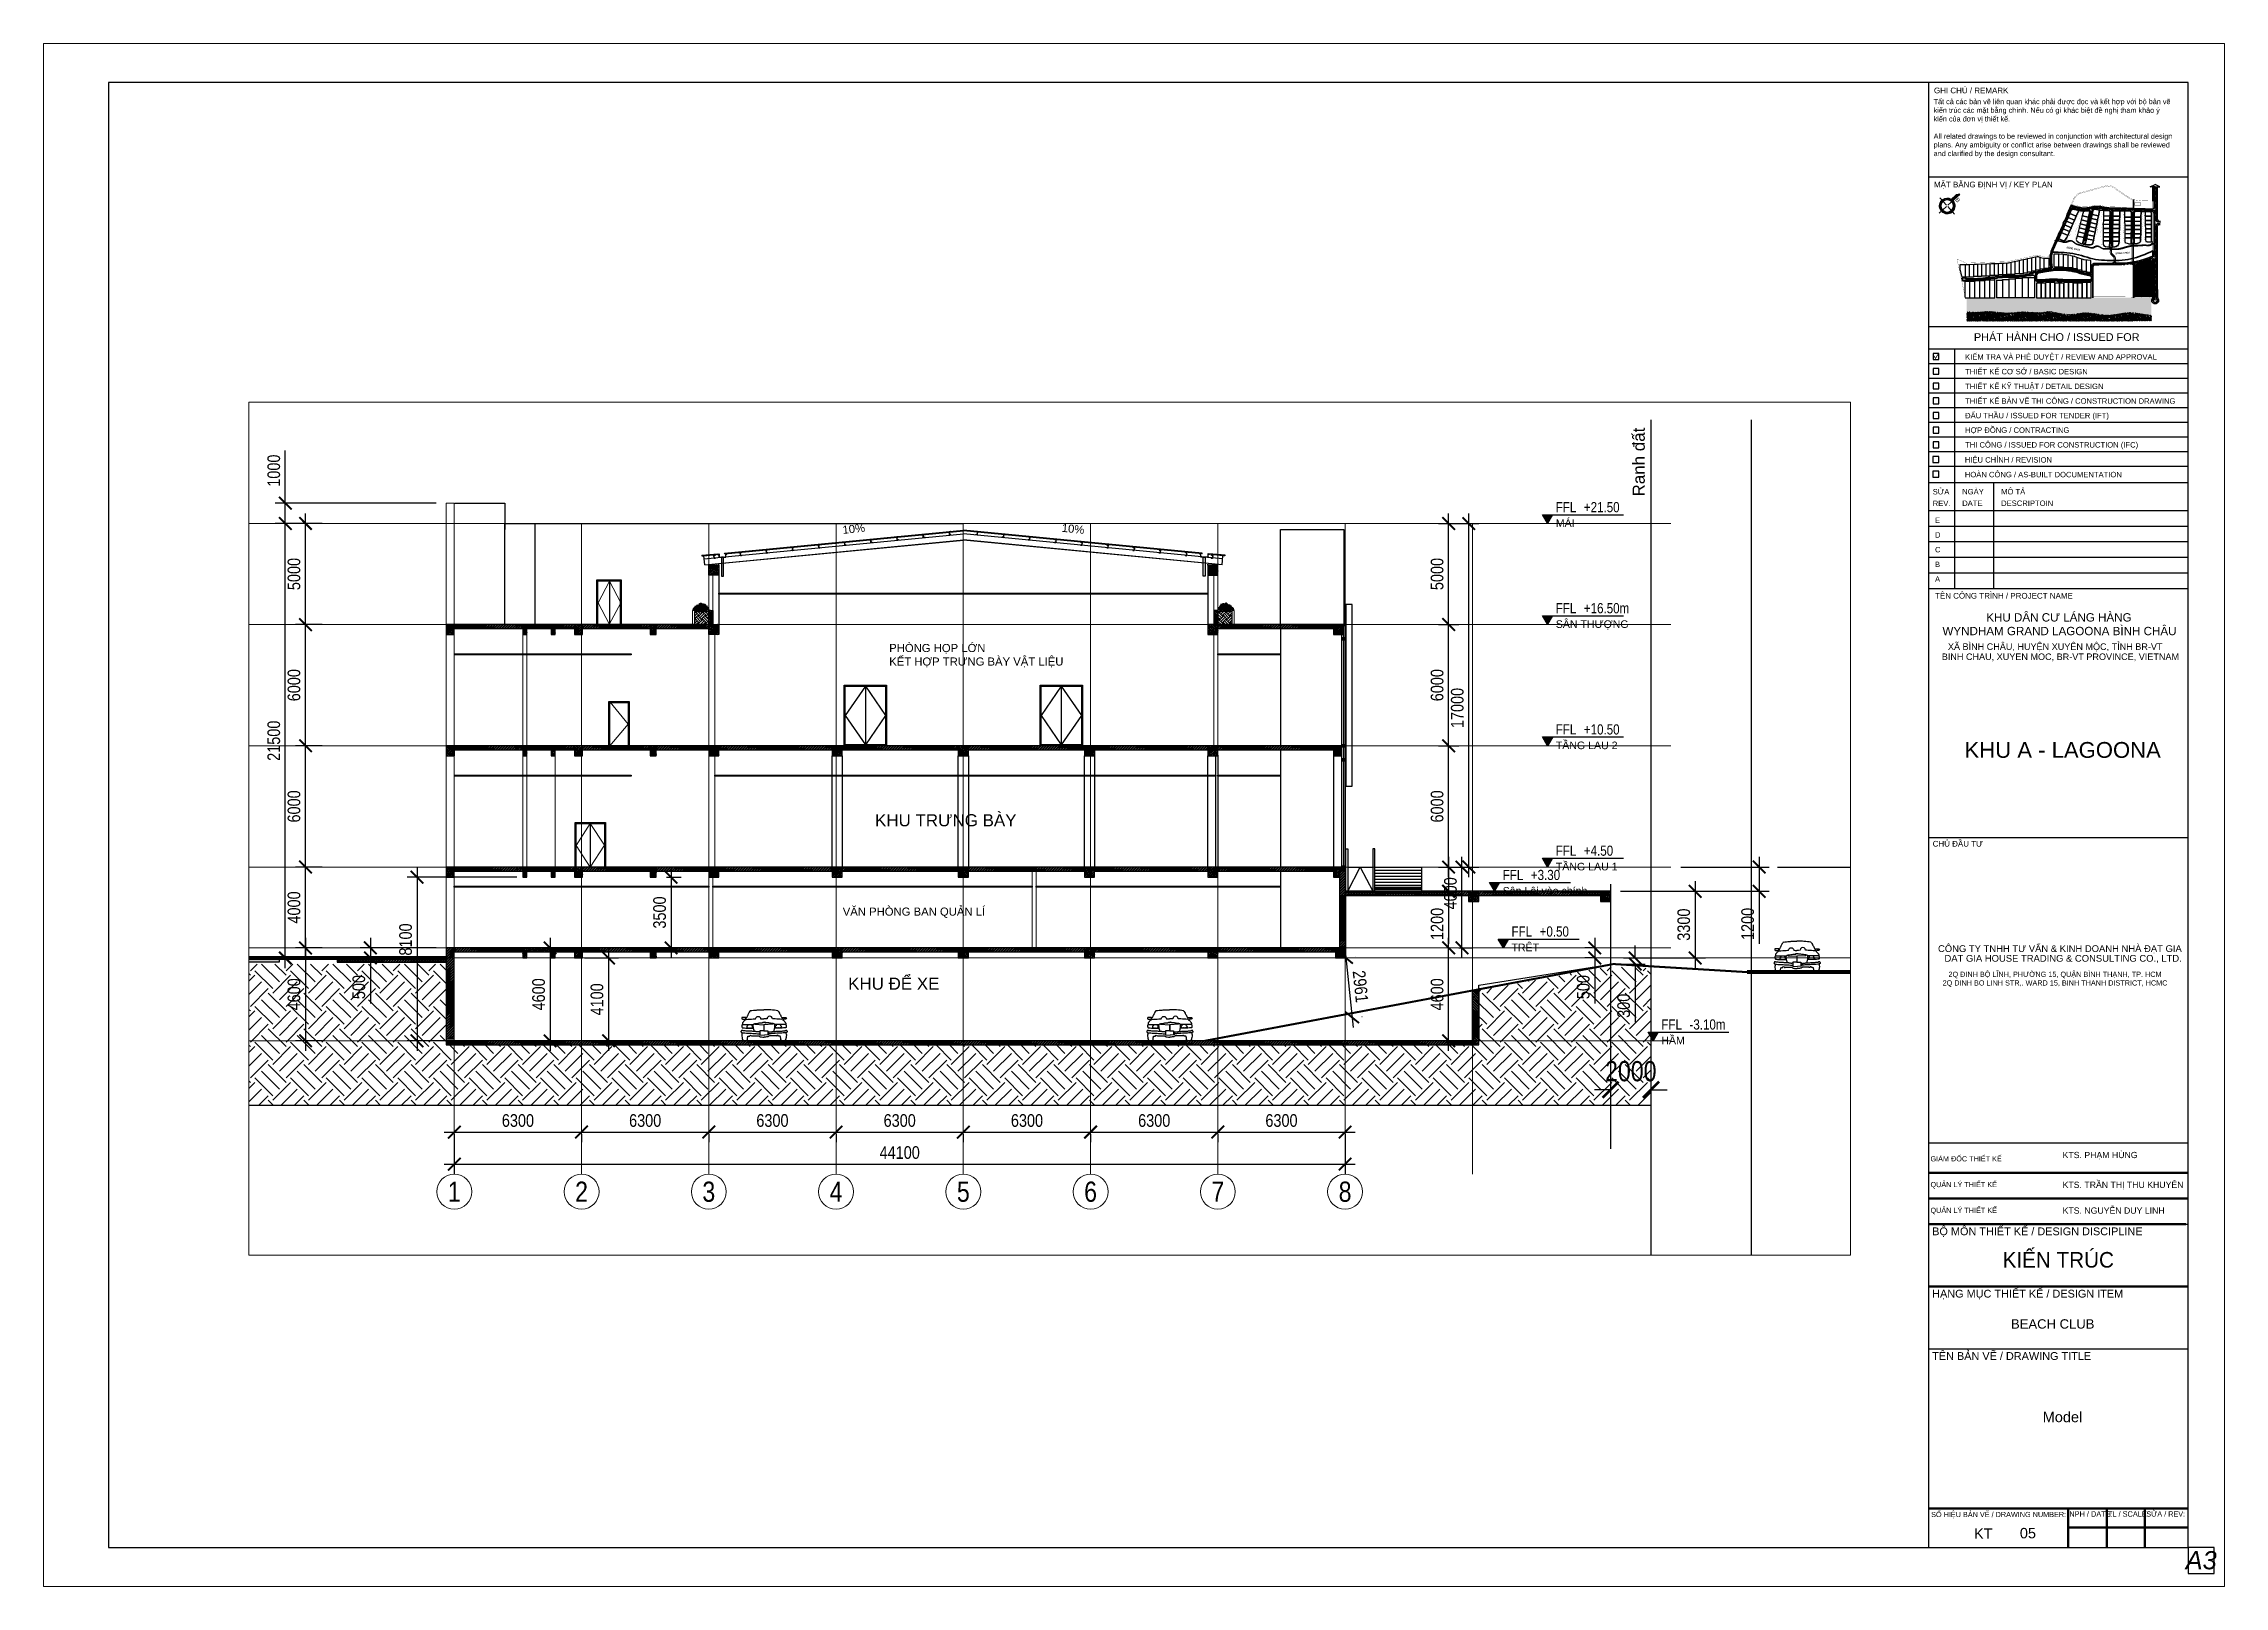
# Paper-space layout 'MẶT CẮT NGANG' of a CAD drawing. Header units: millimetres. Extents: x -422 to 10, y -57 to 248.
# The model-space entities are those that its viewports show. They can reach past a viewport. Long polylines and large blocks are cut down to what shows.
import ezdxf
from ezdxf.enums import TextEntityAlignment as Align

# ---------------------------------------------------------------- set-up
doc = ezdxf.new("R2010")
doc.units = ezdxf.units.MM
doc.header["$MEASUREMENT"] = 0
for name, pattern in [('ACAD_ISO10W100', [18.5, 12, -3, 0.5, -3]), ('ACAD_ISO12W100', [21, 12, -3, 0, -3, 0, -3]), ('CENTER', [2, 1.25, -0.25, 0.25, -0.25]), ('CENTER2', [1.125, 0.75, -0.125, 0.125, -0.125]), ('CENTERX2', [4, 2.5, -0.5, 0.5, -0.5]), ('DASHED', [0.75, 0.5, -0.25]), ('HIDDEN', [9.525, 6.35, -3.175]), ('LBC - BEACH CLUB - GRID$0$CENTER2', [28.575, 19.05, -3.175, 3.175, -3.175])]:
    doc.linetypes.add(name, pattern=pattern)
doc.layers.get('Defpoints').update_dxf_attribs({"color": 1})
for name, color, linetype, lineweight in [('$0$DA-ANNO-TEXT', 11, 'Continuous', 9), ('$0$DA-WALL-LOW', 1, 'Continuous', 20), ('_BRIDGE', 35, 'Continuous', 15), ('A-Wall', 6, 'Continuous', 9), ('DA-CLNG-HATCH', 8, 'Continuous', 9), ('ke', 253, 'Continuous', 15), ('LBC - BEACH CLUB - GRID$0$DA-GRID-LINE', 9, 'LBC - BEACH CLUB - GRID$0$CENTER2', 9), ('LBC - MP - LANSCAPE$0$dt khu dat villa', 9, 'Continuous', 15), ('Level 49', 7, 'Continuous', 15), ('QH_CT_RanhCTngam', 251, 'ACAD_ISO12W100', 15), ('QH_DAT_CTHTKT_Baidoxe', 252, 'Continuous', 15), ('QH_DAT_NLK_Baicat', 43, 'Continuous', 40), ('QH_DAT_NLK_Matnuocbien', 152, 'Continuous', 13), ('QH_HTKT_GT_Chigioixaydung', 7, 'DASHED', 20), ('QH_HTKT_GT_Heduong', 5, 'Continuous', 25), ('QH_HTKT_GT_Longduong', 7, 'Continuous', 35), ('S-GRID', 251, 'CENTER', 5), ('tu can', 7, 'CENTER2', 15)]:
    doc.layers.add(name, color=color, linetype=linetype, lineweight=lineweight)
for name, color, linetype in [('1', 7, 'Continuous'), ('240930  KHU B- TMB gời inno$0$1', 7, 'Continuous'), ('240930  KHU B- TMB gời inno$0$TMB-KHU B-XREF$0$Xref-LBC-Plot$0$DA-SITE-CNTR1', 8, 'Continuous'), ('A-_ANOTDIMN_D-', 7, 'Continuous'), ('A-DG-Giao thong', 1, 'Continuous'), ('A-WALL-PATT', 7, 'Continuous'), ('CORE LIFT$1$A_WALL', 2, 'Continuous'), ('DA-ANNO-DIMS', 9, 'Continuous'), ('DA-ANNO-LEVL', 9, 'Continuous'), ('DA-DOOR-FULL', 21, 'Continuous'), ('DA-DOOR-WIND', 21, 'Continuous'), ('DA-ELEV-PEN1', 8, 'Continuous'), ('DA-GRID-LINE', 9, 'CENTER'), ('DA-LANS-TREE', 7, 'Continuous'), ('DA-STRC-OTLN', 3, 'Continuous'), ('DA-WALL-LOW', 1, 'Continuous'), ('DIEN HOA', 111, 'Continuous'), ('K-DIM', 7, 'Continuous'), ('K-le duong', 5, 'Continuous'), ('LBC - BEACH CLUB - COLUMN$0$DA-STRC-OTLN', 3, 'Continuous'), ('LBC - BEACH CLUB - COLUMN$0$DA-WALL-PATT', 8, 'Continuous'), ('NET DIM', 7, 'Continuous'), ('net ranh song', 150, 'Continuous'), ('PIA0-DIM', 7, 'Continuous'), ('QH_Ranh giới lập quy hoạch', 1, 'QH_Ranh giới lập quy hoạch'), ('ranh dat DG', 224, 'Continuous'), ('ranh lo dat', 232, 'Continuous'), ('T-timduong', 1, 'DASHED'), ('XR-BC-Grid$0$LBC - BEACH CLUB - 240809 DG Rev$0$K-DIM', 7, 'Continuous'), ('Xrefs-BZ-Hotel-Sections$0$DA-ANNO-LEVL', 9, 'Continuous')]:
    doc.layers.add(name, color=color, linetype=linetype)
doc.layers.add('Defpoint', color=7, linetype='Continuous', plot=False)
doc.layers.add('Khong in', color=182, linetype='Continuous', lineweight=9, plot=False)
doc.styles.add('00- Xref LMR - Title Block 1$0$A1 Khung ten$0$Arial', font='arial.ttf', dxfattribs={"height": 2})
doc.styles.add('arial', font='arial.ttf', dxfattribs={"height": 1.25})
doc.styles.add('Arial 2015', font='arial.ttf', dxfattribs={"width": 0.7})
doc.styles.add('Dim-Text', font='ARIALN.TTF')
doc.styles.add('Gen-Text', font='arial.ttf', dxfattribs={"height": 2.5})
doc.styles.add('KHUNG TEN ARIAL', font='arial.ttf')
doc.styles.add('KIEU CHU 1', font='arial.ttf')
doc.styles.add('KIEU CHU 2', font='uv-abc.shx', dxfattribs={"width": 0.7})
doc.styles.add('NPH STANDARD', font='arial.ttf')
doc.styles.get("Standard").update_dxf_attribs({"font": 'arial.ttf'})
doc.styles.add('Wingding', font='wingding.ttf')
doc.styles.add('Xr-GR-Grid 1-400$0$Dim-Text', font='ARIALN.TTF')
doc.styles.add('Xrefs-BZ-Hotel-Sections$0$GRID', font='ARIALN.TTF')
doc.styles.add('Xrefs-BZ-Hotel-Sections$0$Ref-Levels', font='ARIALN.TTF')
doc.linetypes.add('QH_Ranh giới lập quy hoạch', pattern='A,1.035069,["l",Wingding,S=1.5,R=0,X=0,Y=-0.68],2.464931', length=3.5)
doc.dimstyles.new('DIM-250', dxfattribs={"dimscale": 25, "dimtxt": 25, "dimasz": 25, "dimexe": 20, "dimexo": 20, "dimgap": 10, "dimtad": 1, "dimdec": 0, "dimzin": 0, "dimdsep": 46, "dimtxsty": 'Dim-Text', "dimblk": 'ARCHTICK', "dimcen": 10, "dimdle": 20, "dimclrt": 11, "dimadec": 0, "dimazin": 0, "dimtfac": 1, "dimtdec": 0, "dimtofl": 0, "dimtmove": 0, "dimatfit": 3, "dimldrblk": 'User-R-Angle-1', "dimfxl": 1, "dimtolj": 1, "dimtzin": 0, "dimarcsym": 0})
doc.dimstyles.new('DIM-400', dxfattribs={"dimscale": 10, "dimtxt": 100, "dimasz": 80, "dimexe": 40, "dimexo": 80, "dimgap": 40, "dimtad": 1, "dimdec": 0, "dimzin": 0, "dimdsep": 46, "dimtxsty": 'Xr-GR-Grid 1-400$0$Dim-Text', "dimblk": 'Xr-GR-Grid 1-400$0$_ArchTick', "dimcen": -100, "dimdle": 40, "dimclrt": 11, "dimadec": 0, "dimazin": 0, "dimtfac": 1, "dimtdec": 0, "dimtix": 1, "dimtofl": 0, "dimtmove": 0, "dimatfit": 3, "dimldrblk": 'Xr-GR-Grid 1-400$0$_ArchTick', "dimfxl": 1, "dimtolj": 1, "dimtzin": 0, "dimarcsym": 1})
pattern_1 = [(45, (-213.13, 103.76), (-66.29126, 66.29126), []), (45, (-168.935, 103.76), (-66.29126, 66.29126), [])]
pattern_2 = [(50, (-213.13, 103.76), (71.72602, -6.275213), [7.5, -82.5]), (355, (-213.13, 103.76), (-13.87513, 75.21921), [6, -66]), (100.45144, (-207.15, 103.24), (57.85088, 68.944), [6.37402, -70.11421]), (46.1842, (-213.13, 123.76), (106.72413, -16.55193), [11.25, -123.75]), (96.63564, (-204.24, 122.38), (93.4662, 97.41186), [9.56103, -105.17138]), (351.18416, (-213.13, 123.76), (93.4662, 97.41186), [9, -99]), (21, (-203.13, 118.76), (59.690705, -40.26189), [7.5, -82.5]), (326, (-203.13, 118.76), (24.33153, 72.515), [6, -66]), (71.45144, (-198.155, 115.405), (84.02224, 32.253115), [6.37402, -70.11421]), (37.5, (-213.13, 103.76), (1.215986, 33.289385), [0, -65.2, 0, -67, 0, -66.25]), (7.5, (-213.13, 103.76), (26.306954, 39.44117), [0, -38.2, 0, -63.7, 0, -25.25]), (327.5, (-235.43, 103.76), (53.382244, -2.255487), [0, -25, 0, -78, 0, -103.5]), (317.5, (-245.43, 103.76), (58.318617, 10.0105), [0, -32.5, 0, -51.8, 0, -73.5])]

psp = doc.layouts.new('MẶT CẮT NGANG')

msp = doc.modelspace()

# ---------------------------------------------------------------- texts
at = {"layer": '$0$DA-ANNO-TEXT', "char_height": 400, "width": 1310}
for insert, attachment_point, rotation in [((512438.76, -291401.476), 1, 5.5), ((524449.738, -291402.841), 3, 354.5)]:
    msp.add_mtext('10%', dxfattribs=dict(at, insert=insert, attachment_point=attachment_point, rotation=rotation))
at = {"layer": 'LBC - MP - LANSCAPE$0$dt khu dat villa', "color": 1}
for s, height, p in [('PHÒNG HỌP LỚN', 400, (514770, -297645)), ('KẾT HỢP TRƯNG BÀY VẬT LIỆU', 400, (514770, -298315)), ('KHU TRƯNG BÀY', 600, (514070, -306270)), ('VĂN PHÒNG BAN QUẢN LÍ', 400, (512470, -310690)), ('KHU ĐỂ XE', 600, (512740, -314355))]:
    msp.add_text(s, height=height, dxfattribs=at).set_placement(p)
at = {"layer": 'PIA0-DIM', "color": 2, "style": 'arial'}
msp.add_text('Ranh đất', height=600, rotation=90, dxfattribs=at).set_placement((552175, -289945))

# ---------------------------------------------------------------- blocks, each defined once
blk = doc.blocks.new('HUONG BAC')
at = {"layer": 'Level 49'}
h = blk.add_hatch(color=44, dxfattribs=at)
h.paths.add_polyline_path([(477722, 1169063), (477722, 1169077, 0.311766), (477661, 1169002), (477675, 1169002, -0.292684)])
h.paths.add_polyline_path([(477740, 1168911), (477740, 1168924, -0.363775), (477675, 1168989), (477661, 1168989, 0.371642)])
h.paths.add_polyline_path([(477752, 1168924), (477752, 1168911, 0.371642), (477831, 1168989), (477818, 1168989, -0.363775)])
h.paths.add_polyline_path([(477818, 1169002), (477831, 1169001, 0.371642), (477753, 1169080), (477753, 1169067, -0.363775)])
blk.add_hatch(color=1, dxfattribs=at).paths.add_polyline_path([(477740, 1169178), (477723, 1169152), (477722, 1169063), (477722, 1169056, -0.071497), (477740, 1169060)])
for p, q in [((477661, 1169002), (477675, 1169002)), ((477723, 1169152), (477722, 1169063)), ((477722, 1169063), (477722, 1169056)), ((477740, 1169178), (477723, 1169152)), ((477740, 1169178), (477740, 1169060)), ((477747, 1169178), (477746, 1169005)), ((477753, 1169080), (477753, 1169067)), ((477818, 1169002), (477831, 1169001)), ((477630, 1168996), (477737, 1168995)), ((477661, 1168989), (477675, 1168989)), ((477740, 1168924), (477740, 1168911)), ((477746, 1168986), (477746, 1168879)), ((477752, 1168924), (477752, 1168911)), ((477756, 1168995), (477863, 1168995)), ((477818, 1168989), (477831, 1168989))]:
    blk.add_line(p, q, dxfattribs=at)
at = {"layer": 'Level 49', "const_width": 2.24}
for points in [[(477630, 1168996), (477681, 1168996)], [(477746, 1168931), (477746, 1168879)], [(477811, 1168995), (477863, 1168995)]]:
    blk.add_lwpolyline(points, dxfattribs=at)
at = {"layer": 'Level 49'}
blk.add_circle((477746, 1168995), 64.8, dxfattribs=at)
for radius, start, end in [(85.1, 106.374, 175.6367), (71.7, 109.5869, 174.8425), (71.7, 109.5869, 174.8425), (85.1, 4.0879, 85.6367), (71.7, 4.8821, 84.8425), (85.1, 184.0879, 265.6367), (71.7, 184.8821, 264.8425), (71.7, 274.8821, 354.8425), (85.1, 274.0879, 355.6367)]:
    blk.add_arc((477746, 1168995), radius, start, end, dxfattribs=at)
at = {"layer": 'Level 49', "color": 28, "insert": (477755, 1169143), "char_height": 44.8, "width": 107.68, "attachment_point": 1, "rotation": 359.8623}
blk.add_mtext('\\fSwis721 BlkEx BT|b0|i0|c0|p34;B', dxfattribs=at)
blk = doc.blocks.new('240930  KHU B- TMB gời inno$0$point')
for p, q in [((-2149, 0), (2149, 0)), ((0, -2149), (0, 2149))]:
    blk.add_line(p, q)
blk.add_circle((0, 0), 1000)
blk = doc.blocks.new('point')
for p, q in [((-2149, 0), (2149, 0)), ((0, -2149), (0, 2149))]:
    blk.add_line(p, q)
blk.add_circle((0, 0), 1000)
blk = doc.blocks.new('A$Cc8b114ad')
at = {"layer": 'ke', "linetype": 'Continuous', "ltscale": 0.5}
h = blk.add_hatch(dxfattribs=at)
h.set_pattern_fill('ANSI31', color=8, scale=2, angle=-2.65694)
h.set_pattern_definition([(42.34305999, (-1185170.32974, -432676.86986), (-0.168392046175, 0.18478127282), [])])
h.paths.add_polyline_path([(362.4, 67.7), (361.4, 65.3), (365, 64.7), (369.8, 63.7), (375.7, 62.2), (379.3, 61.1), (384.1, 59.8), (389.6, 59.3), (393.7, 60), (398.6, 61.6), (403.4, 63.4), (408.1, 64.6), (412.1, 64.7), (416.7, 63), (420.7, 60.2), (424.7, 57), (428.8, 53.9), (431.5, 52.5), (437.9, 50.5), (440.4, 50), (447.4, 48.2), (452.1, 46.8), (456.8, 45.5), (460.9, 44.4), (466.2, 43.4), (471, 42.5), (475.8, 41.4), (478.4, 40.7), (485.3, 38.7), (488.5, 38.6), (494.6, 40.6), (499.1, 43.1), (505.5, 45.4), (508, 45.4), (512.3, 44), (516.7, 41.6), (521.2, 38.9), (525.8, 36.5), (529.3, 35.3), (535.4, 35), (538.6, 35.2), (545.1, 35.2), (551.4, 34.9), (554.9, 34.7), (559.8, 34.4), (564.7, 34.2), (569.5, 34), (574.4, 34), (579.2, 34.2), (582.3, 34.5), (588.8, 35.6), (593.6, 36.7), (598.3, 37.9), (603, 39.3), (607.7, 40.7), (612.4, 42.1), (617.1, 43.4), (621.8, 44.6), (626.6, 45.5), (629.5, 45.9), (636.3, 46.5), (641.1, 46.7), (646, 46.8), (652.3, 47), (655.7, 47.2), (660.5, 47.5), (665.4, 47.9), (670.2, 48.2), (675.1, 48.4), (681.3, 48.3), (685.1, 48.1), (690.1, 47.9), (694.9, 48.2), (698.4, 49.1), (703.6, 52), (707.5, 55), (706, 57), (702.2, 54.1), (697.5, 51.4), (694.5, 50.7), (690, 50.4), (685.2, 50.6), (681.4, 50.8), (675, 50.9), (670.1, 50.7), (665.2, 50.4), (660.4, 50), (655.6, 49.7), (652.2, 49.5), (646, 49.3), (641.1, 49.2), (636.1, 49), (629.2, 48.4), (626.2, 48), (621.3, 47), (616.5, 45.8), (611.7, 44.5), (607, 43.1), (602.3, 41.7), (597.6, 40.4), (593, 39.1), (588.3, 38.1), (582, 37), (579.1, 36.7), (574.3, 36.5), (569.6, 36.5), (564.8, 36.7), (559.9, 36.9), (555, 37.2), (551.5, 37.4), (545.2, 37.7), (538.5, 37.7), (535.4, 37.5), (529.8, 37.8), (526.8, 38.8), (522.4, 41), (518, 43.8), (513.3, 46.4), (508.4, 47.9), (505, 48), (498.1, 45.3), (493.6, 42.9), (488.1, 41.1), (485.7, 41.2), (479, 43.1), (476.4, 43.9), (471.5, 44.9), (466.7, 45.8), (461.4, 46.9), (457.4, 47.9), (452.8, 49.2), (448.1, 50.6), (441, 52.4), (438.6, 53), (432.5, 54.8), (430.1, 56.1), (426.2, 59), (422.2, 62.2), (417.8, 65.2), (412.6, 67.2), (407.7, 67.1), (402.7, 65.8), (397.8, 64), (393.1, 62.4), (389.5, 61.8), (384.5, 62.2), (380, 63.5), (376.4, 64.6), (370.4, 66.1), (365.5, 67.1)])
at = {"layer": 'QH_DAT_NLK_Baicat'}
h = blk.add_hatch(dxfattribs=at)
h.set_pattern_fill('AR-SAND', color=256, scale=3, angle=-47.65694)
h.set_pattern_definition([(349.84306, (-480046.149, -1167857.455), (4.145200417, 4.03322148), [0, -4.56, 0, -5.1, 0, -4.875]), (319.84306, (-480046.149, -1167857.455), (9.83395275, 1.7784643), [0, -2.46, 0, -4.11, 0, -1.575]), (279.84306, (-480048.6346, -1167854.728), (6.305308888, -6.893785888), [0, -1.5, 0, -5.4, 0, -7.05]), (269.84306, (-480048.6346, -1167854.728), (8.020629816, -4.89218779), [0, -0.75, 0, -3.54, 0, -4.05])])
h.paths.add_polyline_path([(459.6, -194.6, -0.01978), (470.8, -194.6, -0.02496), (493.1, -196.9, 0.005716), (526.4, -202.2, 0.026489), (543.1, -203.6, 0.036239), (559.7, -202.7, 0.018411), (581.8, -199, -0.013511), (604, -195.1, -0.042364), (626.2, -193.7, -0.027049), (648.4, -195.6, -0.001347), (681.7, -200.8, 0.023545), (702.7, -203.1), (702.7, -139.9), (34.9, -139.8), (35, -191.8, -0.097711), (37.4, -190.7, -0.067677), (48.4, -190.4, -0.019506), (59.4, -192.2, 0.067217), (76.2, -193.3, 0.025071), (92.9, -191.2, -0.016764), (104, -189.8, -0.037821), (120.7, -189.7, -0.017815), (138.1, -191.5, 0.00907), (159.8, -194.1, 0.022124), (182.1, -195.2, 0.026953), (204.5, -194.1, -0.019028), (238, -191.1, -0.044278), (260.2, -192.1, 0.012671), (282.5, -194.8, 0.068452), (304.8, -193.6, -0.007056), (320.8, -190.7, -0.037585), (332.5, -189.6, -0.047276), (344.1, -190.6, -0.030279), (359.8, -194.4, 0.014532), (376.2, -199, 0.078378), (403.7, -201.2, 0.016238), (414.9, -200.2, 0.006291), (437.3, -196.9, -0.028032)])
at = {"layer": 'QH_DAT_NLK_Matnuocbien'}
h = blk.add_hatch(dxfattribs=at)
h.set_pattern_fill('AR-RROOF', color=256, scale=5, angle=-47.65694, style=0)
h.set_pattern_definition([(312.34306, (-480046.149, -1167857.455), (11.104875488, -4.76253508), [75, -10, 25, -5]), (312.34306, (-480039.822, -1167860.6865), (1.547340934, 8.174853885), [15, -1.65, 30, -3.75]), (312.34306, (-480041.324, -1167856.4403), (19.988841858, -16.9607989545), [40, -7, 20, -5])])
edge = h.paths.add_edge_path()
edge.add_arc((716.5, 20.3), 223.8, 261.06777, 266.46295, ccw=False)
edge.add_arc((-290.5, -6386.6), 6261.8, 81.0678, 81.37642)
edge.add_arc((620, -400.1), 206.5, 82.09407, 88.29185)
edge.add_arc((622.9, -325.1), 131.4, 88.58399, 98.28736)
edge.add_arc((665.5, -606.9), 416.4, 98.49668, 101.59302)
edge.add_arc((520.6, 99.4), 304.6, 277.37404, 281.59301, ccw=False)
edge.add_arc((545.3, -88.6), 115, 268.89985, 277.20166, ccw=False)
edge.add_arc((547.7, -45.7), 157.9, 262.24526, 268.31472, ccw=False)
edge.add_arc((741.8, 1259.4), 1477.4, 260.30703, 261.61692, ccw=False)
edge.add_arc((459.4, -418.6), 224.2, 81.35885, 87.07799)
edge.add_arc((464.3, -335.6), 141.1, 87.36477, 91.89737)
edge.add_arc((469, -394.6), 200.3, 92.66783, 99.09067)
edge.add_arc((294.9, 693), 901.2, 277.64878, 279.09063, ccw=False)
edge.add_arc((393.4, -29.2), 172.3, 273.44334, 277.16442, ccw=False)
edge.add_arc((397.1, -112.6), 88.8, 256.35294, 274.27927, ccw=False)
edge.add_arc((446.1, 85), 292.4, 252.80336, 256.16822, ccw=False)
edge.add_arc((320.4, -321.5), 133, 72.85882, 80.03632)
edge.add_arc((332.9, -251.7), 62.2, 80.21684, 90.36606)
edge.add_arc((334.1, -267.5), 78, 91.23398, 99.37461)
edge.add_arc((417.4, -759.2), 576.7, 99.57746, 101.25809)
edge.add_arc((289.3, -113.3), 81.8, 265.23596, 280.89962, ccw=False)
edge.add_arc((324.9, 246.1), 443, 261.61356, 264.51736, ccw=False)
edge.add_arc((243.1, -317.2), 126.3, 82.18794, 92.32903)
edge.add_arc((261.2, -632.2), 441.8, 93.02186, 97.38213)
edge.add_arc((182.9, 12.4), 207.6, 269.77617, 275.95185, ccw=False)
edge.add_arc((184, 57.8), 253, 264.51413, 269.58384, ccw=False)
edge.add_arc((220, 404.3), 601.4, 262.11317, 264.25549, ccw=False)
edge.add_arc((104.3, -434.5), 245.4, 82.22313, 86.14946)
edge.add_arc((112.8, -300.1), 110.7, 85.89031, 94.55413)
edge.add_arc((119.5, -356.7), 167.6, 95.28987, 99.13149)
edge.add_arc((63.4, -25.7), 168.1, 274.35344, 280.09801, ccw=False)
edge.add_arc((72, -130.9), 62.6, 258.46353, 273.8455, ccw=False)
edge.add_arc((30.8, -332.5), 143.2, 78.46363, 82.93349)
edge.add_arc((44.2, -231.2), 41, 84.04917, 99.53601)
edge.add_arc((39, -197.4), 6.89, 103.77697, 126.09985)
edge.add_line((35, -191.8), (35.1, -224.5))
edge.add_line((35.1, -224.5), (702.7, -223.8))
edge.add_line((702.7, -223.8), (702.7, -203.1))
at = {"layer": '240930  KHU B- TMB gời inno$0$TMB-KHU B-XREF$0$Xref-LBC-Plot$0$DA-SITE-CNTR1'}
for points in [[(430.4, 154.4), (439.6, 175.8), (419.6, 180.3), (412.8, 176.8), (407.4, 164.3), (403.5, 155.4), (401.4, 150.5), (395.5, 136.8), (389.5, 123), (387, 117.2), (383.6, 109.2), (377.6, 95.5), (370.5, 78.9), (368.1, 73.4), (385.1, 66), (389.2, 67.2), (397, 77.2), (400.6, 85.5), (406.6, 99.3), (412.5, 113.1), (418.5, 126.8), (424.4, 140.6)], [(303.8, -87.4), (290.3, -87.4), (287.3, -87.4), (287.3, -139.9), (292.4, -139.9), (303.8, -139.9), (303.8, -139.9)], [(320.3, -87.4), (303.8, -87.4), (303.8, -139.9), (303.8, -139.9), (320.3, -139.9), (320.3, -139.9)], [(336.8, -84.9), (320.3, -84.9), (320.3, -87.4), (320.3, -139.9), (320.3, -139.9), (336.8, -139.9), (336.8, -139.9)], [(353.3, -87.4), (353.3, -84.9), (336.8, -84.9), (336.8, -139.9), (336.8, -139.9), (337.5, -139.9), (353.3, -139.9)], [(369.8, -87.4), (353.3, -87.4), (353.3, -139.9), (369.8, -139.9), (369.8, -139.9)], [(386.3, -87.4), (386.3, -87.4), (369.8, -87.4), (369.8, -139.9), (369.8, -139.9), (375.8, -139.9), (386.3, -139.9)], [(402.8, -84.9), (386.3, -84.9), (386.3, -87.4), (386.3, -139.9), (402.8, -139.9)], [(419.3, -87.4), (419.3, -84.9), (402.8, -84.9), (402.8, -139.9), (419.3, -139.9)], [(435.8, -87.4), (419.3, -87.4), (419.3, -139.9), (433.8, -139.9), (435.8, -139.9)], [(452.3, -87.4), (435.8, -87.4), (435.8, -139.9), (452.3, -139.9)], [(468.8, -84.9), (452.3, -84.9), (452.3, -87.4), (452.3, -139.9), (468.8, -139.9)], [(485.3, -84.9), (468.8, -84.9), (468.8, -139.9), (485.3, -139.9)]]:
    blk.add_lwpolyline(points, close=True, dxfattribs=at)
for points in [[(254, 1.1), (254, -48.4)], [(269, 4.4), (269, -44.1)], [(284, 7.8), (284, -40)], [(299, 6.9), (299, -36.9)], [(314, 2.8), (314, -34.3)], [(368.3, -28.4), (368.3, 17.4)], [(384.9, -30.9), (384.9, 15.8)], [(401.4, -30.9), (401.4, 13.8)], [(417.9, -34.4), (417.9, 10.5)], [(434.4, -38.6), (434.4, 5.5)], [(29, -19.3), (29, -65.7)], [(44, -19.3), (44, -65.7)], [(59, -18.8), (59, -63.6)], [(74, -18.3), (74, -63.6)], [(82.8, -139.8), (82.8, -78.7)], [(89, -17.8), (89, -61.6)], [(100.8, -139.8), (100.8, -78.7)], [(104, -17.2), (104, -61.6)], [(118.8, -139.8), (118.8, -76.2)], [(119, -16.7), (119, -59.6)], [(134, -16.2), (134, -59.6)], [(149, -15.7), (149, -57.6)], [(164, -15.1), (164, -57.6)], [(164.8, -76.2), (164.8, -139.8)], [(179, -14.6), (179, -55.6)], [(186.8, -73.7), (186.8, -139.9)], [(194, -12.1), (194, -55.6)], [(209, -8.8), (209, -53.6)], [(211.8, -139.9), (211.8, -71.2)], [(224, -5.5), (224, -53.6)], [(236.8, -139.9), (236.8, -66.2)], [(239, -2.2), (239, -51.6)], [(258.8, -139.8), (258.8, -66.2)], [(450.9, -43.8), (450.9, -0.1)], [(467.4, -47.9), (467.4, -3.6)], [(46.8, -139.8), (46.8, -81.2)], [(64.8, -139.8), (64.8, -81.2)]]:
    blk.add_lwpolyline(points, dxfattribs=at)
for points in [[(430.4, 154.4, 0), (407.4, 164.3, 0), (403.5, 155.4, 0), (401.4, 150.5, 0), (424.4, 140.6, 0), (430.4, 154.4, 0)], [(430.4, 154.4, 0), (439.6, 175.8, 0), (419.6, 180.3, 0), (412.8, 176.8, 0), (407.4, 164.3, 0), (430.4, 154.4, 0)], [(476.4, 154.5, 0), (480.2, 171.1, 0), (477.2, 174.4, 0), (472, 173.6, 0), (460.2, 173.2, 0), (457.2, 173.3, 0), (452.7, 155.8, 0), (475.5, 150.6, 0), (476.4, 154.5, 0)], [(508.1, 141.1, 0), (511.2, 155.8, 0), (488.2, 161.1, 0), (484.8, 146.4, 0), (508.1, 141.1, 0)], [(515.2, 175.6, 0), (499.1, 179, 0), (495.9, 178.4, 0), (491.1, 173.8, 0), (488.2, 161.1, 0), (511.2, 155.8, 0), (515.2, 175.6, 0)], [(552.9, 155.1, 0), (553.1, 170.7, 0), (550.1, 173.8, 0), (529.2, 173.8, 0), (528.9, 155.4, 0), (552.9, 155.1, 0)], [(587.9, 154.7, 0), (588.3, 172.7, 0), (588.3, 172.7, 0), (566.1, 173.3, 0), (563.1, 170.4, 0), (562.9, 158, 0), (562.9, 155, 0), (587.9, 154.7, 0)], [(629.9, 151.5, 0), (629.9, 155.5, 0), (630, 168.5, 0), (627, 171.6, 0), (605, 172.2, 0), (605.3, 151.6, 0), (629.9, 151.5, 0)], [(665, 170.5, 0), (664.9, 170.5, 0), (643, 171.1, 0), (640, 168.2, 0), (639.9, 155.5, 0), (639.9, 151.1, 0), (664.7, 151, 0), (665, 170.5, 0)], [(702.3, 154.5, 0), (702.3, 166.4, 0), (699.3, 169.5, 0), (679.3, 170, 0), (679.6, 154.5, 0), (702.3, 154.5, 0)], [(397, 77.2, 0), (400.6, 85.5, 0), (377.6, 95.5, 0), (370.5, 78.9, 0), (368.1, 73.4, 0), (385.1, 66, 0), (389.2, 67.2, 0), (397, 77.2, 0)], [(406.6, 99.3, 0), (383.6, 109.2, 0), (377.6, 95.5, 0), (400.6, 85.5, 0), (406.6, 99.3, 0)], [(412.5, 113.1, 0), (389.5, 123, 0), (387, 117.2, 0), (383.6, 109.2, 0), (406.6, 99.3, 0), (412.5, 113.1, 0)], [(412.5, 113.1, 0), (418.5, 126.8, 0), (395.5, 136.8, 0), (389.5, 123, 0), (412.5, 113.1, 0)], [(424.4, 140.6, 0), (401.4, 150.5, 0), (395.5, 136.8, 0), (418.5, 126.8, 0), (424.4, 140.6, 0)], [(458, 74.3, 0), (458.8, 77.5, 0), (434.2, 83.1, 0), (431, 70.9, 0), (432.6, 66.1, 0), (440.4, 60.1, 0), (449, 55.8, 0), (453.6, 54.8, 0), (458, 74.3, 0)], [(458.8, 77.5, 0), (462.1, 92.1, 0), (437.9, 97.7, 0), (434.2, 83.1, 0), (458.8, 77.5, 0)], [(462.5, 93.6, 0), (465.3, 105.8, 0), (465.5, 106.8, 0), (441.6, 112.2, 0), (437.9, 97.7, 0), (462.1, 92.1, 0), (462.5, 93.6, 0)], [(465.5, 106.8, 0), (468.8, 121.4, 0), (445.3, 126.8, 0), (441.6, 112.2, 0), (465.5, 106.8, 0)], [(472.2, 136, 0), (449, 141.3, 0), (445.3, 126.8, 0), (468.8, 121.4, 0), (472.2, 136, 0)], [(472.2, 136, 0), (475.5, 150.6, 0), (452.7, 155.8, 0), (449, 141.3, 0), (472.2, 136, 0)], [(495.9, 82.3, 0), (471.4, 87.9, 0), (468.1, 73.3, 0), (492.9, 67.6, 0), (495.9, 82.3, 0)], [(499, 97, 0), (474.8, 102.6, 0), (472, 90.4, 0), (471.4, 87.9, 0), (495.9, 82.3, 0), (499, 97, 0)], [(502, 111.7, 0), (478.1, 117.2, 0), (474.8, 102.6, 0), (474.8, 102.6, 0), (499, 97, 0), (502, 111.7, 0)], [(502, 111.7, 0), (505.1, 126.4, 0), (481.5, 131.8, 0), (478.1, 117.2, 0), (502, 111.7, 0)], [(508.1, 141.1, 0), (484.8, 146.4, 0), (481.5, 131.8, 0), (505.1, 126.4, 0), (508.1, 141.1, 0)], [(551.7, 65.1, 0), (551.7, 70.7, 0), (551.9, 80.1, 0), (527.9, 80.4, 0), (527.7, 65.4, 0), (551.7, 65.1, 0)], [(551.9, 80.1, 0), (551.9, 83.2, 0), (552.1, 95.1, 0), (528.1, 95.4, 0), (527.9, 80.4, 0), (551.9, 80.1, 0)], [(552.1, 95.1, 0), (552.1, 95.7, 0), (552.2, 108.2, 0), (552.3, 110.1, 0), (528.3, 110.4, 0), (528.1, 95.4, 0), (552.1, 95.1, 0)], [(552.3, 110.1, 0), (552.4, 120.7, 0), (552.5, 125.1, 0), (528.5, 125.4, 0), (528.3, 110.4, 0), (552.3, 110.1, 0)], [(552.5, 125.1, 0), (552.6, 133.2, 0), (552.7, 140.1, 0), (528.7, 140.4, 0), (528.5, 125.4, 0), (552.5, 125.1, 0)], [(552.7, 140.1, 0), (552.9, 155.1, 0), (528.9, 155.4, 0), (528.7, 140.4, 0), (552.7, 140.1, 0)], [(585.4, 64.7, 0), (585.8, 79.7, 0), (561.9, 80, 0), (561.8, 70.5, 0), (561.7, 65, 0), (585.4, 64.7, 0)], [(585.8, 79.7, 0), (586.3, 94.7, 0), (562.1, 95, 0), (561.9, 80, 0), (585.8, 79.7, 0)], [(586.3, 94.7, 0), (586.7, 109.7, 0), (562.3, 110, 0), (562.3, 108, 0), (562.1, 95, 0), (586.3, 94.7, 0)], [(586.7, 109.7, 0), (587.1, 124.7, 0), (562.5, 125, 0), (562.4, 120.5, 0), (562.3, 110, 0), (586.7, 109.7, 0)], [(587.1, 124.7, 0), (587.6, 139.7, 0), (562.7, 140, 0), (562.5, 125, 0), (587.1, 124.7, 0)], [(587.6, 139.7, 0), (587.9, 154.7, 0), (562.9, 155, 0), (562.7, 140, 0), (587.6, 139.7, 0)], [(629.9, 136.5, 0), (629.9, 143, 0), (629.9, 151.5, 0), (605.3, 151.6, 0), (605.6, 136.6, 0), (629.9, 136.5, 0)], [(629.9, 121.5, 0), (629.9, 130.5, 0), (629.9, 136.5, 0), (605.6, 136.6, 0), (605.8, 121.6, 0), (629.9, 121.5, 0)], [(629.9, 106.5, 0), (629.9, 118, 0), (629.9, 121.5, 0), (605.8, 121.6, 0), (606, 106.6, 0), (629.9, 106.5, 0)], [(629.8, 91.5, 0), (629.9, 105.5, 0), (629.9, 106.5, 0), (606, 106.6, 0), (606.3, 91.6, 0), (629.8, 91.5, 0)], [(629.8, 76.5, 0), (629.8, 80.5, 0), (629.8, 91.5, 0), (606.3, 91.6, 0), (606.5, 76.6, 0), (629.8, 76.5, 0)], [(663.6, 91, 0), (663.9, 106, 0), (639.9, 106.1, 0), (639.9, 105.5, 0), (639.8, 91.1, 0), (663.6, 91, 0)], [(663.4, 76, 0), (663.6, 91, 0), (639.8, 91.1, 0), (639.8, 76.1, 0), (663.4, 76, 0)], [(664.4, 136, 0), (664.7, 151, 0), (639.9, 151.1, 0), (639.9, 143, 0), (639.9, 136.1, 0), (664.4, 136, 0)], [(664.1, 121, 0), (664.4, 136, 0), (639.9, 136.1, 0), (639.9, 121.1, 0), (664.1, 121, 0)], [(663.9, 106, 0), (664.1, 121, 0), (639.9, 121.1, 0), (639.9, 118, 0), (639.9, 106.1, 0), (663.9, 106, 0)], [(702.3, 139.5, 0), (702.3, 154.5, 0), (679.6, 154.5, 0), (679.9, 139.5, 0), (702.3, 139.5, 0)], [(702.4, 124.5, 0), (702.3, 139.5, 0), (679.9, 139.5, 0), (680.3, 124.5, 0), (702.4, 124.5, 0)], [(702.4, 109.5, 0), (702.4, 124.5, 0), (680.3, 124.5, 0), (680.6, 109.5, 0), (702.4, 109.5, 0)], [(702.4, 94.5, 0), (702.4, 109.5, 0), (680.6, 109.5, 0), (680.9, 94.5, 0), (702.4, 94.5, 0)], [(702.4, 79.5, 0), (702.4, 94.5, 0), (680.9, 94.5, 0), (681.3, 79.5, 0), (702.4, 79.5, 0)], [(702.4, 79.5, 0), (681.3, 79.5, 0), (681.5, 67.4, 0), (686.6, 62.4, 0), (702.4, 62.4, 0), (702.4, 79.5, 0)], [(490.7, 56.8, 0), (492.9, 67.6, 0), (468.1, 73.3, 0), (467.8, 72, 0), (463.3, 52.6, 0), (469.5, 51.1, 0), (475.9, 50.9, 0), (481.9, 51.5, 0), (487.2, 53, 0), (490.7, 56.8, 0)], [(551.6, 63.5, 0), (551.7, 65.1, 0), (527.7, 65.4, 0), (527.6, 52.6, 0), (530.2, 48.3, 0), (536.9, 45.4, 0), (543.5, 43.8, 0), (551.4, 43.5, 0), (551.6, 63.5, 0)], [(582.8, 49.6, 0), (585.2, 54.5, 0), (585.4, 64.7, 0), (561.7, 65, 0), (561.7, 63.2, 0), (561.4, 43.3, 0), (569.8, 43.4, 0), (575.4, 44.7, 0), (582.8, 49.6, 0)], [(629.8, 74.4, 0), (629.8, 76.5, 0), (606.5, 76.6, 0), (606.7, 61.9, 0), (609.7, 58.2, 0), (614.6, 57.1, 0), (622.2, 55, 0), (629.8, 54.5, 0), (629.8, 74.4, 0)], [(660.4, 59.7, 0), (663.2, 63.9, 0), (663.4, 76, 0), (639.8, 76.1, 0), (639.8, 74.3, 0), (639.8, 54.4, 0), (643.2, 54.3, 0), (647.7, 55.4, 0), (654.1, 56.9, 0), (660.4, 59.7, 0)]]:
    blk.add_polyline3d(points, dxfattribs=at)
at = {"layer": '_BRIDGE'}
blk.add_lwpolyline([(569.6, -13.1), (566.2, -13.1, 0.13952), (565.1, -13.4), (562.1, -15.3), (561.6, -15.6), (561, -15.6, 0.13952), (562.1, -15.3), (565.1, -13.4, -0.13952), (566.2, -13.1), (567.4, -13.1), (567.6, 4.1, 0.207807), (566.8, 6.3), (556, 17.4, -0.195128), (553.9, 22.6), (554.1, 37.6), (554, 38.3), (554, 38.5), (553.8, 38.8), (553.6, 39.2), (553.3, 39.6), (553.1, 39.8), (552.8, 40.1), (552.6, 40.3), (552.4, 40.5), (552.3, 40.7), (552.1, 41), (552, 41.2), (551.9, 41.4), (551.8, 41.7), (551.7, 42), (551.6, 42.3), (551.5, 42.6), (551.5, 42.8), (551.5, 43), (551.4, 43.2), (551.4, 43.5), (561.4, 43.3), (561.4, 43), (561.4, 42.7), (561.3, 42.4), (561.2, 42), (561.1, 41.7), (561, 41.4), (560.8, 41.1), (560.6, 40.8), (560.4, 40.4), (560.1, 40.2), (559.9, 40), (559.7, 39.7), (559.3, 39.4), (559.2, 39.2), (558.9, 38.8), (558.8, 38.5), (558.6, 37.5), (558.4, 22.7, 0.198912), (559.3, 20.5), (570, 9.4, -0.198937), (572.1, 4.1), (571.9, -13.1, -0.000576)], format="xyb", close=True, dxfattribs=at)
at = {"layer": '_BRIDGE', "elevation": 0}
blk.add_lwpolyline([(637.3, -1.1), (637.4, 54.4), (632.4, 54.5), (632.3, -2)], dxfattribs=at)
at = {"layer": '_BRIDGE'}
blk.add_lwpolyline([(632.3, -2), (632.3, -11.5, 0.00403), (637.3, -10.7), (637.3, -1.1)], format="xyb", dxfattribs=at)
at = {"layer": 'K-le duong'}
blk.add_line((707.5, 209.3), (707.5, 260.3), dxfattribs=at)
for points in [[(715.8, 260.3), (698.4, 260.3), (715.8, 268.6)], [(715.8, 260.3), (733.1, 260.3), (715.8, 268.6)], [(735.1, 136), (729.3, 136.7), (724.3, 142.3), (724.3, 154.4), (724.3, 165), (724.3, 166.4), (724.3, 260.3)], [(368.1, 73.4), (370.5, 78.9), (387, 117.2), (403.5, 155.4), (412.8, 176.8), (419.6, 180.3), (439.6, 175.8), (446.7, 174.4), (457.1, 173.3), (460.2, 173.2), (472, 173.6), (477.2, 174.4), (480.2, 171.1), (476.4, 154.5), (465.3, 105.8), (462.5, 93.6), (458, 74.3)], [(551.6, 63.5), (551.7, 70.7), (551.9, 83.2), (552.1, 95.7), (552.2, 108.2), (552.4, 120.7), (552.6, 133.2), (553.1, 170.7), (550.1, 173.8), (529.1, 173.8), (515.2, 175.6), (499.1, 179), (495.9, 178.4), (491.1, 173.8), (474.8, 102.6), (472, 90.4), (467.8, 72)], [(629.8, 74.4), (629.8, 80.5), (629.9, 105.5), (629.9, 118), (629.9, 130.5), (629.9, 143), (629.9, 155.5), (630, 168.5), (627, 171.6), (605, 172.2), (588.3, 172.7), (566.1, 173.3), (563.1, 170.4), (562.9, 158), (562.4, 120.5), (562.3, 108), (561.8, 70.5), (561.7, 63.2)], [(702.4, 62.4), (702.3, 166.4), (699.3, 169.5), (679.3, 170), (664.9, 170.5), (643, 171.1), (640, 168.2), (639.9, 155.5), (639.9, 143), (639.9, 118), (639.9, 105.5), (639.8, 74.3)], [(724.5, -110), (724.6, -95.5), (724.6, -51.8), (724.5, -4.9), (724.5, 23.4), (724.4, 62.5), (724.4, 83.5), (724.4, 83.8), (724.4, 96.3), (724.4, 108.8), (724.4, 116.9), (724.4, 120.2), (729.3, 124.6), (733.6, 124.1)], [(724.5, -110), (724.6, -95.5), (724.6, -51.8), (724.5, -4.9), (724.5, 23.4), (724.4, 62.5), (724.4, 83.5), (724.4, 83.8), (724.4, 96.3), (724.4, 108.8), (724.4, 116.9), (724.4, 120.2), (729.3, 124.6), (733.6, 124.1)], [(724.5, -110), (724.6, -95.5), (724.6, -51.8), (724.5, -4.9), (724.5, 23.4), (724.4, 62.5), (724.4, 83.5), (724.4, 83.8), (724.4, 96.3), (724.4, 108.8), (724.4, 116.9), (724.4, 120.2), (729.3, 124.6), (733.6, 124.1)], [(724.5, -110), (724.6, -95.5), (724.6, -51.8), (724.5, -4.9), (724.5, 23.4), (724.4, 62.5), (724.4, 83.5), (724.4, 83.8), (724.4, 96.3), (724.4, 108.8), (724.4, 116.9), (724.4, 120.2), (729.3, 124.6), (733.6, 124.1)], [(707.5, -139.8), (707.5, -109.4), (707.5, -96.2), (707.5, -52.5), (707.5, -8.9), (707.5, 1.2)], [(707.5, -139.8), (707.5, -109.4), (707.5, -96.2), (707.5, -52.5), (707.5, -8.9), (707.5, 0)], [(707.5, -139.8), (707.5, -109.4), (707.5, -96.2), (707.5, -52.5), (707.5, -8.9), (707.5, 0)], [(707.5, -139.8), (707.5, -109.4), (707.5, -96.2), (707.5, -52.5), (707.5, -8.9), (707.5, 0)]]:
    blk.add_lwpolyline(points, dxfattribs=at)
for points in [[(411.7, 196.1, 0.019675), (426.2, 191.3, 0.03063), (449.3, 186.1, 0.045095), (461.6, 185.3, 0.00242), (467.2, 185.4, 0.0467), (480, 187), (494.9, 190.3, -0.059971), (501.1, 190.9), (513, 190.6, -0.044802), (522.9, 189.5), (531, 187.9, 0.04317), (548.8, 185.8), (635.2, 183.3), (665.3, 182.5), (679.6, 182), (707.5, 181.3)], [(724.5, -110), (724.5, -139.9, 0.199785), (724.8, -140.6, -2.430699), (707.2, -140.6, 0.200536), (707.5, -139.9)], [(724.5, -110), (724.5, -139.9, 0.199785), (724.8, -140.6, -2.430699), (707.2, -140.6, 0.200536), (707.5, -139.9)], [(724.5, -110), (724.5, -139.9, 0.199785), (724.8, -140.6, -2.430699), (707.2, -140.6, 0.200536), (707.5, -139.9)], [(724.5, -110), (724.5, -139.9, 0.199785), (724.8, -140.6, -2.430699), (707.2, -140.6, 0.200536), (707.5, -139.9)]]:
    blk.add_lwpolyline(points, format="xyb", dxfattribs=at)
at = {"layer": 'ke', "color": 8, "linetype": 'Continuous', "ltscale": 0.5, "const_width": 0.2}
for points in [[(365.2, 67.2), (365.5, 67.2), (370.4, 66.2), (376.4, 64.6), (380, 63.5), (384.5, 62.3), (389.4, 61.8), (392.9, 62.4), (393.3, 62.8), (396.6, 66.5), (399.3, 70.6), (401, 75.2), (402.5, 79.9), (405.4, 83.9), (409, 87.3), (411.9, 91.1), (413.4, 95.7), (414, 100.8), (414.3, 106), (414.9, 111), (417, 115.2), (420.5, 118.7), (424.3, 122.2), (427.4, 126.2), (428.5, 130.8), (428.3, 135.8), (429, 140.8), (431.5, 144.9), (434.6, 148.8), (436.5, 153.3), (437.5, 158.3), (438.3, 163.2, -1.063408), (450.4, 159.2), (448.5, 154.4), (445.4, 150.4), (443, 146.3), (441.8, 141.6), (441.5, 136.4), (441.6, 131.3), (441.3, 126.4), (440.1, 121.8), (437.7, 117.5), (434.8, 113.4), (431.9, 109.2), (429.5, 104.9), (428, 100.3), (427.4, 95.4), (427.7, 90.3), (428.4, 85.4), (428.5, 80.5), (427.5, 75.8), (426.6, 70.7), (427.3, 65.9), (430.6, 62.5), (435.1, 59.8), (439.4, 57.1), (443.1, 55.6), (447.6, 53.8), (451.2, 52.8), (453, 52.3), (453.6, 54.8), (453.6, 54.8), (448.9, 55.8), (440.4, 60.1), (432.6, 66.1), (431, 70.9), (434.1, 83.1), (437.8, 97.7), (441.6, 112.2), (445.3, 126.8), (449, 141.3), (452.7, 155.8), (457.2, 173.3), (446.7, 174.4), (439.6, 175.8), (430.4, 154.4), (424.4, 140.6), (418.5, 126.8), (412.5, 113.1), (406.5, 99.3), (400.6, 85.5), (397, 77.2), (389.2, 67.2), (385.1, 66), (368.1, 73.4), (368, 73.5)], [(505.5, 91.4), (506.4, 96.3), (506.6, 101.3), (506.4, 106.4), (506.2, 111.5), (506.5, 116.4), (507.9, 121.2), (509.7, 125.9), (511.4, 130.7), (512.8, 135.5), (514.1, 140.3), (515.4, 145.2), (516.4, 150.1), (516.8, 155.2), (516.3, 160.3), (516.5, 165.3, -1.032765), (526.2, 163.9), (525.3, 158.9), (523.6, 154.1), (522.6, 149.2), (522.4, 144.2), (523, 139.2), (523.8, 134.3), (524.3, 129.3), (524.5, 124.2), (524, 119.2), (523.1, 114.3), (522, 109.4), (520.9, 104.5), (519.9, 99.6), (519.3, 94.6), (519, 89.6), (519.1, 84.6), (519.7, 79.6), (520.5, 74.6), (521.2, 69.6), (521.2, 64.6), (521, 59.6), (521.6, 54.6), (523.8, 50.2), (527.5, 46.8), (531.9, 44.1), (536.6, 41.9), (541.4, 40.9), (546.3, 40.6), (551.3, 40.4), (551.4, 43.5), (543.5, 43.7), (536.9, 45.3), (530.2, 48.2), (527.5, 52.5), (527.7, 65.4), (527.9, 80.4), (528.1, 95.4), (528.3, 110.4), (528.5, 125.4), (528.7, 140.4), (528.9, 155.4), (529.2, 173.7), (515.2, 175.6), (511.1, 155.8), (508.1, 141.1), (505.1, 126.4), (502, 111.7), (499, 97), (495.9, 82.3), (492.9, 67.6), (490.6, 56.8), (487.1, 53), (481.9, 51.5), (475.9, 50.9), (469.4, 51.1), (463.3, 52.6), (463.2, 52.6), (462.6, 49.7), (468.3, 48.5), (473.8, 47.8), (479.3, 48), (482, 48.5), (486.8, 50), (491.7, 51.1), (496.1, 53.7), (498.7, 57.9), (498.9, 63), (497.6, 67.9), (497.6, 72.7), (499.4, 77.5), (501.7, 82.2), (503.9, 86.8), (505.5, 91.4)], [(606.5, 76.5), (606.2, 91.5), (606, 106.5), (605.8, 121.5), (605.6, 136.5), (605.3, 151.5), (605, 172.2), (605, 172.2), (588.3, 172.6), (587.9, 154.6), (587.6, 139.6), (587, 124.6), (586.6, 109.6), (586.2, 94.6), (585.8, 79.6), (585.4, 64.6), (585.1, 54.5), (582.7, 49.6), (575.4, 44.6), (569.8, 43.3), (561.4, 43.3), (561.3, 39.8), (565.8, 39.6), (570.3, 39.7), (575.1, 40.8), (579.5, 42.7), (583.5, 45.3), (586.8, 48.7, 0.278524), (589.5, 59.5, -0.139951), (588.9, 71.4), (590.7, 76), (592, 80.7), (592.2, 85.4), (591.6, 90.2), (590.6, 94.9), (589.8, 99.6), (589.5, 104.3), (589.9, 109), (590.6, 113.8), (591.4, 118.6), (592.2, 123.4), (592.8, 128.1), (592.9, 132.8), (592.6, 137.5), (592, 142.3), (591.3, 147), (590.7, 151.8), (590.4, 156.6), (591, 161.3), (592.8, 165.7, -0.799732), (602.6, 163.7), (602.8, 158.9), (602, 154.2), (600.6, 149.6), (599.6, 144.9), (599.4, 140.2), (599.9, 135.4), (600.9, 130.8), (602, 126.1), (602.8, 121.3), (603, 116.6), (602.3, 111.9), (601.1, 107.2), (600.3, 102.5), (600.2, 97.8), (600.5, 93), (600.7, 88.2), (600.6, 83.4), (600.5, 78.7), (600.4, 73.9), (600.8, 69.1), (601.8, 64.4), (603.8, 60.1), (607, 56.5), (611.1, 54.1), (615.7, 52.8), (620.5, 52.1), (625.2, 51.7), (629.7, 51.6), (629.8, 54.4), (622.1, 55), (614.6, 57), (609.6, 58.2), (606.7, 61.9), (606.5, 76.5)], [(697.4, 51.4), (702.1, 54), (705.9, 56.9), (706.9, 55.7, -0.165119), (707.5, 56), (707.5, 61.7), (707.5, 62.4), (686.6, 62.4), (681.5, 67.4), (681.2, 79.4), (680.9, 94.4), (680.6, 109.4), (680.3, 124.4), (679.9, 139.4), (679.6, 154.4), (679.3, 170), (665, 170.4), (664.7, 151), (664.4, 136), (664.1, 121), (663.9, 106), (663.6, 91), (663.3, 76), (663.1, 63.8), (660.3, 59.6), (654.1, 56.9), (647.7, 55.3), (643.1, 54.2), (639.8, 54.3), (639.7, 52.2), (643.3, 52.2), (646.4, 53), (649.7, 53.9), (654.7, 55), (656.9, 55.9), (660.5, 57.2), (663.7, 59.2), (665.6, 62.4), (666.3, 66.2), (666.4, 69.9), (666.9, 73.6), (667.9, 77.3), (668.5, 81), (668.2, 84.7), (667.6, 88.5), (667.2, 92.3), (667.1, 96), (667.4, 99.7), (668.2, 103.5), (669.3, 107.1), (670.1, 110.8), (670.5, 114.5), (670.2, 118.1), (669.5, 121.8), (668.5, 125.5), (667.6, 129.3), (667.1, 133), (667.1, 136.8), (667.6, 140.5), (668.5, 144.3), (669.4, 147.9), (669.4, 151.6), (668.8, 155.4, -0.119838), (669.2, 162.9, -0.614505), (675.5, 164.2, -0.144575), (677.5, 157), (677.2, 153.3), (676.3, 149.6), (675.4, 145.9), (674.8, 142.2), (674.5, 138.4), (674.6, 134.7), (675.2, 130.9), (676.1, 127.2), (677, 123.6), (677.7, 119.9), (678, 116.2), (677.9, 112.4), (677.7, 108.6), (677.2, 104.9), (676.5, 101.2), (675.9, 97.5), (675.6, 93.7), (675.8, 89.9), (676.6, 86.2), (677.6, 82.6), (678.5, 78.9), (678.8, 75.2), (678.6, 71.4), (678.8, 67.7), (680, 64.1), (682.3, 60.9), (683.9, 58.7), (685.7, 56.7), (687.2, 54), (687.5, 52.3), (687.3, 50.4), (690, 50.3), (694.5, 50.6), (697.4, 51.4)]]:
    blk.add_lwpolyline(points, format="xyb", close=True, dxfattribs=at)
blk.add_lwpolyline([(362.4, 67.7), (365.5, 67.1), (370.4, 66.1), (376.4, 64.6), (380, 63.5), (384.5, 62.2), (389.5, 61.8), (393.1, 62.4), (397.8, 64), (402.7, 65.8), (407.7, 67.1), (412.6, 67.2), (417.8, 65.2), (422.2, 62.2), (426.2, 59), (430.1, 56.1), (432.5, 54.8), (438.6, 53), (441, 52.4), (448.1, 50.6), (452.8, 49.2), (457.4, 47.9), (461.4, 46.9), (466.7, 45.8), (471.5, 44.9), (476.4, 43.9), (479, 43.1), (485.7, 41.2), (488.1, 41.1), (493.6, 42.9), (498.1, 45.3), (505, 48), (508.4, 47.9), (513.3, 46.4), (518, 43.8), (522.4, 41), (526.8, 38.8), (529.8, 37.8), (535.4, 37.5), (538.5, 37.7), (545.2, 37.7), (551.5, 37.4), (555, 37.2), (559.9, 36.9), (564.8, 36.7), (569.6, 36.5), (574.3, 36.5), (579.1, 36.7), (582, 37), (588.3, 38.1), (593, 39.1), (597.6, 40.4), (602.3, 41.7), (607, 43.1), (611.7, 44.5), (616.5, 45.8), (621.3, 47), (626.2, 48), (629.2, 48.4), (636.1, 49), (641.1, 49.2), (646, 49.3), (652.2, 49.5), (655.6, 49.7), (660.4, 50), (665.2, 50.4), (670.1, 50.7), (675, 50.9), (681.4, 50.8), (685.2, 50.6), (690, 50.4), (694.5, 50.7), (697.5, 51.4), (702.2, 54.1), (706, 57), (707.5, 55), (703.6, 52), (698.4, 49.1), (694.9, 48.2), (690.1, 47.9), (685.1, 48.1), (681.3, 48.3), (675.1, 48.4), (670.2, 48.2), (665.4, 47.9), (660.5, 47.5), (655.7, 47.2), (652.3, 47), (646, 46.8), (641.1, 46.7), (636.3, 46.5), (629.5, 45.9), (626.6, 45.5), (621.8, 44.6), (617.1, 43.4), (612.4, 42.1), (607.7, 40.7), (603, 39.3), (598.3, 37.9), (593.6, 36.7), (588.8, 35.6), (582.3, 34.5), (579.2, 34.2), (574.4, 34), (569.5, 34), (564.7, 34.2), (559.8, 34.4), (554.9, 34.7), (551.4, 34.9), (545.1, 35.2), (538.6, 35.2), (535.4, 35), (529.3, 35.3), (525.8, 36.5), (521.2, 38.9), (516.7, 41.6), (512.3, 44), (508, 45.4), (505.5, 45.4), (499.1, 43.1), (494.6, 40.6), (488.5, 38.6), (485.3, 38.7), (478.4, 40.7), (475.8, 41.4), (471, 42.5), (466.2, 43.4), (460.9, 44.4), (456.8, 45.5), (452.1, 46.8), (447.4, 48.2), (440.4, 50), (437.9, 50.5), (431.5, 52.5), (428.8, 53.9), (424.7, 57), (420.7, 60.2), (416.7, 63), (412.1, 64.7), (408.1, 64.6), (403.4, 63.4), (398.6, 61.6), (393.7, 60), (389.6, 59.3), (384.1, 59.8), (379.3, 61.1), (375.7, 62.2), (369.8, 63.7), (365, 64.7), (361.4, 65.3)], dxfattribs=at)
at = {"layer": 'net ranh song', "color": 2}
for points in [[(365.2, 67.2), (368.1, 73.5), (368.1, 73.5)], [(691.9, 50.6), (691.5, 50.6)]]:
    blk.add_lwpolyline(points, dxfattribs=at)
at = {"layer": 'QH_CT_RanhCTngam', "ltscale": 0.15, "const_width": 1, "flags": 128}
blk.add_lwpolyline([(642.9, 203.6), (642.9, 193.6), (662.9, 193.6), (662.9, 203.6)], close=True, dxfattribs=at)
at = {"layer": 'QH_DAT_CTHTKT_Baidoxe', "color": 8, "linetype": 'DASHED', "ltscale": 5, "const_width": 0.5, "flags": 128}
blk.add_lwpolyline([(707.5, 181.3), (707.5, 209.3), (675.4, 210.2), (668.9, 210.4), (664.1, 211), (654.4, 212), (647.2, 212.8), (642.5, 213.6), (640.2, 214.2), (638, 214.8), (638, 183.3), (645.7, 183), (646, 183)], close=True, dxfattribs=at)
at = {"layer": 'QH_HTKT_GT_Chigioixaydung', "ltscale": 3, "const_width": 0.5, "flags": 128}
for points in [[(632, 186.4), (624, 186.7), (623.3, 186.7), (548.9, 188.8, -0.04317), (531.6, 190.8), (523.5, 192.5, 0.044802), (513.1, 193.6), (501.1, 193.9, 0.059971), (494.2, 193.2), (479.4, 189.9, -0.0467), (467.1, 188.4, -0.00242), (461.6, 188.3, -0.045095), (449.7, 189.1, -0.03063), (427, 194.2, -0.015321), (415.9, 197.8), (416.8, 199.6), (418.1, 202.4), (420.5, 208.2), (423.8, 215.7), (425.5, 219.2), (427.3, 222.5), (428.2, 223.9), (430.4, 226.8), (431.4, 228), (433.2, 229.7), (434.2, 230.5), (436.2, 232), (438.5, 233.3), (440, 234.1), (443.5, 235.5), (445.2, 236.1), (449, 237.3), (460.9, 240.4), (466.9, 242.2), (469.7, 243.2), (471.1, 243.5), (513, 255), (522.6, 258), (525.8, 258.7), (533.1, 260.3), (539.4, 261.8), (542.4, 262.5), (545.4, 262.9), (546.7, 263), (549.6, 263.1), (550.9, 263), (553.6, 262.6), (555.8, 262), (557.7, 261.3), (559, 260.8), (561.6, 259.4), (565.6, 257), (573.6, 251.6), (579.4, 247.5), (606.7, 228.1), (610, 226.3), (621.7, 219.1), (624.6, 217.5), (629, 215.2), (632, 213.8)], [(697.7, -3.4, -0.524659), (704.5, -8.1), (704.5, -8.9), (704.5, -52.5), (704.5, -96.2), (704.5, -109.4), (704.5, -136.8), (683, -136.8), (640.9, -136.9), (640.7, -20.2, 0.174611), (643.9, -19)], [(697.6, -3.5, -0.043297), (643.8, -18.7, -0.043297)]]:
    blk.add_lwpolyline(points, format="xyb", dxfattribs=at)
for points in [[(430.4, 154.4), (439.6, 175.8), (419.6, 180.3), (412.8, 176.8), (403.5, 155.4), (387, 117.2), (370.5, 78.9), (368.1, 73.4), (385.1, 66), (389.2, 67.2), (397, 77.2), (400.6, 85.5), (406.6, 99.3), (412.5, 113.1), (418.5, 126.8), (424.4, 140.6)], [(476.4, 154.5), (480.2, 171.1), (477.2, 174.4), (472, 173.6), (460.2, 173.2), (457.2, 173.3), (452.7, 155.8), (449, 141.3), (445.3, 126.8), (441.6, 112.2), (437.9, 97.7), (434.2, 83.1), (431, 70.9), (432.6, 66.1), (440.4, 60.1), (449, 55.8), (453.6, 54.8), (458, 74.3), (462.5, 93.6), (465.3, 105.8)], [(508.1, 141.1), (511.2, 155.8), (515.2, 175.6), (499.1, 179), (495.9, 178.4), (491.1, 173.8), (474.8, 102.6), (472, 90.4), (467.8, 72), (463.3, 52.6), (469.5, 51.1), (475.9, 50.9), (481.9, 51.5), (487.2, 53), (490.7, 56.8), (492.9, 67.6), (495.9, 82.3), (499, 97), (502, 111.7), (505.1, 126.4)], [(552.1, 95.7), (552.2, 108.2), (552.4, 120.7), (552.6, 133.2), (553.1, 170.7), (550.1, 173.8), (529.2, 173.8), (528.9, 155.4), (528.7, 140.4), (528.5, 125.4), (528.3, 110.4), (528.1, 95.4), (527.9, 80.4), (527.7, 65.4), (527.6, 52.6), (530.2, 48.3), (536.9, 45.4), (543.5, 43.8), (551.4, 43.5), (551.6, 63.5), (551.7, 70.7), (551.9, 83.2)], [(587.6, 139.7), (587.9, 154.7), (588.3, 172.7), (588.3, 172.7), (566.1, 173.3), (563.1, 170.4), (562.9, 158), (562.4, 120.5), (562.3, 108), (561.8, 70.5), (561.7, 63.2), (561.4, 43.3), (569.8, 43.4), (575.4, 44.7), (582.8, 49.6), (585.2, 54.5), (585.4, 64.7), (585.8, 79.7), (586.3, 94.7), (586.7, 109.7), (587.1, 124.7)], [(629.9, 130.5), (629.9, 143), (629.9, 155.5), (630, 168.5), (627, 171.6), (605, 172.2), (605.3, 151.6), (605.6, 136.6), (605.8, 121.6), (606, 106.6), (606.3, 91.6), (606.5, 76.6), (606.7, 61.9), (609.7, 58.2), (614.6, 57.1), (622.2, 55), (629.8, 54.5), (629.8, 74.4), (629.8, 80.5), (629.9, 105.5), (629.9, 118)], [(663.9, 106), (664.1, 121), (664.4, 136), (664.7, 151), (665, 170.5), (664.9, 170.5), (643, 171.1), (640, 168.2), (639.9, 155.5), (639.9, 143), (639.9, 118), (639.9, 105.5), (639.8, 74.3), (639.8, 54.4), (643.2, 54.3), (647.7, 55.4), (654.1, 56.9), (660.4, 59.7), (663.2, 63.9), (663.4, 76), (663.6, 91)], [(702.3, 166.4), (699.3, 169.5), (679.3, 170), (679.6, 154.5), (679.9, 139.5), (680.3, 124.5), (680.6, 109.5), (680.9, 94.5), (681.3, 79.5), (681.5, 67.4), (686.6, 62.4), (702.4, 62.4)], [(450.9, -38.6), (450.9, -43.8), (467.4, -43.8), (467.4, -47.9), (483.9, -47.9), (483.9, -5.6), (459.2, -2.6), (458.4, -2.4), (455.4, -1.6), (440.2, 3.4), (439.6, 3.6), (427.5, 8), (425.5, 8.5), (423, 9.2), (411.9, 12), (411.4, 12.1), (396.4, 14.6), (395.8, 14.7), (388.5, 15.4), (382.1, 16.1), (370.5, 17.2), (366.9, 17.6), (362.6, 17.7), (358.3, 17.6), (350.3, 17.6), (350.3, -25.4), (353.3, -28.4), (384.9, -28.4), (384.9, -30.9), (417.9, -30.9), (417.9, -34.4), (434.4, -34.4), (434.4, -38.6)], [(136.8, -76.2), (100.8, -76.2), (100.8, -78.7), (64.8, -78.7), (64.8, -81.2), (28.8, -81.2), (28.8, -135.1), (29.8, -139.8), (77.5, -139.8), (124.2, -139.8), (136.8, -139.8)], [(279.8, -66.2), (258.3, -66.2), (236.8, -66.2), (236.8, -68.7), (211.8, -68.7), (211.8, -71.2), (186.8, -71.2), (186.8, -73.7), (164.8, -73.7), (164.8, -76.2), (143.8, -76.2), (143.8, -139.8), (152.3, -139.8), (197.4, -139.9), (279.8, -139.8)], [(419.3, -139.9), (433.8, -139.9), (435.8, -139.9), (452.3, -139.9), (468.8, -139.9), (485.3, -139.9), (485.3, -84.9), (468.8, -84.9), (452.3, -84.9), (452.3, -87.4), (435.8, -87.4), (419.3, -87.4), (419.3, -84.9), (402.8, -84.9), (386.3, -84.9), (386.3, -87.4), (386.3, -87.4), (369.8, -87.4), (353.3, -87.4), (353.3, -84.9), (336.8, -84.9), (320.3, -84.9), (320.3, -87.4), (303.8, -87.4), (290.3, -87.4), (287.3, -87.4), (287.3, -139.9), (292.4, -139.9), (303.8, -139.9), (320.3, -139.9), (336.8, -139.9), (337.5, -139.9), (353.3, -139.9), (369.8, -139.9), (375.8, -139.9), (386.3, -139.9), (402.8, -139.9)]]:
    blk.add_lwpolyline(points, close=True, dxfattribs=at)
blk.add_lwpolyline([(632, 186.4), (632, 213.8)], dxfattribs=at)
for points in [[(299, -39.8), (299, -36.8), (314, -36.8), (314, -34.3), (328.4, -34.3), (331.4, -31.3), (331.4, 2.8), (314, 2.8, -0.070633), (312.3, 3), (302.1, 6), (300.8, 6.4), (296.1, 7.8), (293.3, 8.5), (290.2, 9.1), (277.1, 6.2), (262.3, 3), (255.4, 1.5), (247.6, -0.3), (232.9, -3.5), (219.6, -6.4), (218.1, -6.8), (200.4, -10.7), (185.7, -13.9), (183.4, -14.4), (169.8, -14.9), (154.8, -15.5), (145.4, -15.8), (139.7, -16), (124.7, -16.5), (108, -17.1), (106.7, -17.1), (70.5, -18.4), (61.6, -18.7), (46.6, -19.3), (29, -19.3), (12, -19.3), (12, -36.9), (18.1, -65.7), (59, -65.6), (59, -63.6), (89, -63.6), (89, -61.6), (119, -61.6), (119, -59.6), (149, -59.6), (149, -57.6), (179, -57.6), (179, -55.6), (209, -55.6), (209, -53.6), (239, -53.6), (239, -51.6), (254, -51.6), (254, -48.1), (269, -48.1), (269, -43.8), (284, -43.8), (284, -39.8)], [(421.1, -73.9), (480.8, -73.9), (482.9, -71.8), (482.9, -65.1), (480.6, -62.4, -0.036758), (437.8, -51.5, 0.071425), (380.6, -42, 0.061716), (316.1, -47.8, 0.012218), (292.1, -53.3), (289.8, -56.2), (289.8, -71.7), (291.9, -73.9), (298.1, -73.9, 0.028756), (312.3, -73.1, -0.038894), (370.1, -71.9, 0.0184)], [(634.7, -21.3, -0.000033), (634.7, -21.3, -0.121103), (632.3, -21.1), (629.2, -19.6), (612.2, -21.6, -0.021138), (585, -22.9, -0.003805), (569.6, -23.1), (498.9, -23.2, 0.413819), (493.9, -28.2), (493.9, -69.4), (493.9, -84.8), (493.9, -136.8), (543.1, -136.8), (589.7, -136.8), (634.9, -136.9)]]:
    blk.add_lwpolyline(points, format="xyb", close=True, dxfattribs=at)
at = {"layer": 'QH_HTKT_GT_Heduong', "flags": 128}
for points in [[(412, 192.8), (410.6, 193.4)], [(291.2, -51.9), (288.3, -55.7)], [(481.4, -61), (484.4, -64.5)]]:
    blk.add_lwpolyline(points, dxfattribs=at)
for points in [[(484.4, -64.5), (484.4, -72.4), (481.4, -75.4), (421.1, -75.4, -0.018396), (370, -73.4, 0.038877), (312.4, -74.6, -0.028736), (298.1, -75.4), (291.3, -75.4), (288.3, -72.3), (288.3, -55.7)], [(291.2, -51.9, -0.012469), (315.8, -46.3, -0.061697), (380.6, -40.5, -0.071428), (438.3, -50, 0.037222), (481.4, -61)]]:
    blk.add_lwpolyline(points, format="xyb", dxfattribs=at)
at = {"layer": 'QH_HTKT_GT_Longduong', "flags": 128}
for points in [[(712.2, 260.3), (712.3, 186.4)], [(554.4, 64.4), (555.8, 168.7)], [(560.3, 168.4), (558.9, 64.3)], [(568.6, 176.2), (624.2, 174.6)], [(631.8, 75.4), (632, 166.6)], [(638, 166), (637.8, 75.3)], [(638, 214.8), (638, 183.3)], [(646.2, 174), (665, 173.5), (679.3, 173), (704.5, 172.3)], [(712.3, 164.4), (712.5, 17.4)], [(719.6, -139.9), (719.4, 120.6)], [(344.7, 25.1), (354.9, 24.9), (365.5, 24.6), (376.2, 24.1), (386.8, 23.5), (397.4, 22.6), (407.9, 21.3), (418.4, 19.7), (428.1, 17.8), (439.1, 15.1), (449.3, 12.2), (459.5, 9.1), (469.7, 6.1), (479.9, 3.3), (491, 0.6), (500.6, -1.2), (511.1, -2.6), (521.7, -3.7), (532.3, -4.4), (543, -4.9), (551, -5.1), (564.4, -5.3), (575.1, -5.2), (585.8, -4.8), (596.4, -4.2), (607, -3.2), (617.5, -1.8), (627.9, 0.1), (634.2, 1.5), (648.3, 5.4), (658.4, 8.7), (668.3, 12.4), (678.2, 16.4), (688, 20.6), (697.8, 25), (707.5, 29.5), (707.5, 10.2)], [(18.2, -70.8), (19.5, -76.8)], [(21.2, -67.2), (28.6, -67.2)], [(33, -70), (30.6, -67.9)], [(33.4, -76), (30.6, -78.5)], [(286.3, -69.4), (286.3, -57.3)], [(486.4, -28.2), (486.4, -45.7)], [(486.4, -66.6), (486.4, -69.4)], [(490.9, -69.4), (490.9, -28.2)], [(490.9, -84.8), (490.9, -69.4)], [(712.5, -6.2), (712.6, -139.9)], [(490.9, -84.8), (490.9, -139.8)]]:
    blk.add_lwpolyline(points, dxfattribs=at)
for points in [[(734.8, 133.5), (725.5, 134.6, -0.378772), (719.3, 141.6), (719.3, 154.4), (719.3, 165), (719.3, 166.4), (719.3, 260.3)], [(338.5, -28), (337.6, -20.1, -0.03468), (336.5, 2.2, -0.088485), (343.6, 35.6), (365, 85, -0.022717), (378.1, 111.7, 0.011323), (384.6, 125.3, 0.202615), (384.6, 126.8), (383.9, 128.5, -0.209969), (384, 130.1, 0.003597), (385.8, 134.5), (386.4, 135.9, -0.199075), (387.5, 137), (389.1, 137.7, 0.202615), (390.2, 138.8, 0.011206), (395.4, 152.7, -0.032845), (402.3, 171.3), (407.2, 182.6), (412, 192.8)], [(410.6, 179.2), (406.4, 169.4, 0.033044), (399.6, 151.4, -0.033771), (382.1, 109.6, 0.022775), (369.1, 83.2), (347.8, 33.9, 0.088263), (341, 2.1, 0.034654), (342.1, -19.6), (342.8, -26.1)], [(410.5, 193.4, 0.050522), (448.8, 183.2, 0.045095), (461.7, 182.3, 0.00242), (467.3, 182.4, 0.0467), (480.6, 184.1), (495.5, 187.4, -0.059971), (501, 187.9), (512.9, 187.6, -0.044802), (522.3, 186.6), (530.4, 184.9, 0.04317), (548.7, 182.8), (635.1, 180.3), (665.2, 179.5), (679.5, 179), (704.1, 178.4)], [(420.3, 183.7, 0.034958), (447.8, 177.2, 0.045095), (461.8, 176.3, 0.00242), (467.5, 176.4, 0.021455), (474.2, 176.9)], [(482.9, 167.2), (475.3, 133.8, -0.01302), (475.2, 133.5), (467.5, 106.3, 0.01302), (467.4, 106), (460.2, 74.8)], [(464.6, 73.8), (471.7, 104.9, -0.01302), (471.8, 105.2), (479.6, 132.4, 0.01302), (479.6, 132.7), (489.4, 175.2)], [(495.4, 181.2), (496.8, 181.5, -0.059971), (500.9, 181.9), (512.8, 181.6, -0.044802), (521.1, 180.7), (529.2, 179.1, 0.042028), (548.1, 176.8)], [(719.5, -110), (719.6, -95.5), (719.6, -51.8), (719.5, -4.9), (719.5, 23.4), (719.4, 62.5), (719.4, 79.1), (719.4, 79.4), (719.4, 91.9), (719.4, 104.4), (719.4, 116.9), (719.4, 120.4, -0.450555), (727.2, 127.4), (733.9, 126.5)], [(460.2, 74.8, -0.414222), (459, 74), (458, 74.3), (453.6, 54.8), (463.3, 52.6), (467.8, 72), (465.4, 72.6, -0.414205), (464.6, 73.8)], [(554.4, 64.4, -0.417499), (553.4, 63.4), (551.6, 63.5), (551.4, 43.5), (561.4, 43.3), (561.7, 63.2), (559.9, 63.3, -0.410936), (558.9, 64.3)], [(637.8, 75.3, 0.411416), (638.8, 74.3), (639.8, 74.3), (639.8, 54.4), (629.8, 54.5), (629.8, 74.4), (630.8, 74.4, 0.417016), (631.8, 75.4)], [(22.4, -79.2), (28.6, -79.2, 0.179817), (30.6, -78.5)], [(331.7, -36.8, 0.016149), (314.5, -39.9, 0.02683), (264.3, -52.9, -0.069694), (213.2, -60.7, 0.037868), (112.7, -66.8, -0.053676), (34.8, -70.8)], [(131.5, -69, 0.006919), (113.3, -71.3, -0.052951), (35.5, -75.3)], [(147.6, -67.5, 0.142532), (146.5, -67.9), (143.7, -70, -0.140554), (142.7, -70.4, 0.00222), (136.8, -71, -0.140061), (135.8, -70.8), (132.6, -69.2, 0.142044), (131.5, -69)], [(281.8, -69.4), (281.8, -65.6, 0.503336), (271.5, -58, 0.002829), (266.3, -59.6), (264.4, -60.1, -0.143073), (263.2, -60.1), (259.8, -59.1, 0.135217), (258.7, -59.1, -0.060408), (213.2, -65.2, 0.024837), (147.6, -67.5, 0.024837)], [(274.1, -54.6, -0.000012), (274.1, -54.6)], [(292.3, -49.6, -0.011631), (315.4, -44.4, -0.061673), (380.7, -38.5, -0.035257), (409.8, -41.2, -0.015882), (422.7, -43.7, -0.020192), (438.9, -48.1, 0.035572), (479.8, -58.7)], [(478.4, -77.4), (421.1, -77.4, -0.01839), (369.9, -75.4, 0.038855), (312.7, -76.6, -0.02871), (298.1, -77.4), (294.2, -77.4)], [(409.2, -36.6, 0.033648), (380.8, -34, 0.025751), (352.9, -34.5)], [(425, -39.7, -0.135169), (424.1, -39.1), (421.5, -36.6, 0.141397), (420.5, -36.1, 0.00681), (414.8, -35, 0.141391), (413.7, -35.1), (410.3, -36.4, -0.135169), (409.2, -36.6)], [(476.8, -53.6, -0.032152), (440.3, -43.9, 0.018668), (425, -39.7, 0.018668)], [(294.2, -81.9), (298, -81.9, 0.028653), (313.1, -81.1, -0.033443), (361.8, -79.5, -0.14468), (362.9, -79.9), (365.7, -81.9, 0.140373), (366.8, -82.2), (369.4, -82.4, 0.001488), (373.6, -82.7, 0.140903), (374.7, -82.4), (377.9, -80.8, -0.130012), (378.9, -80.5, 0.015067), (421.1, -81.9), (427.3, -81.9, -0.140565), (428.3, -82.2), (431.3, -84.1, 0.140565), (432.4, -84.4), (439.3, -84.4, 0.140565), (440.3, -84.1), (443.3, -82.2, -0.140565), (444.4, -81.9), (478.4, -81.9)], [(719.6, -139.9, 0.199785), (721.4, -144.1, -2.430699), (710.9, -144.1, 0.200536), (712.6, -139.9)]]:
    blk.add_lwpolyline(points, format="xyb", dxfattribs=at)
at = {"layer": 'QH_HTKT_GT_Longduong'}
for points in [[(578.2, -15.5, 0.001674), (584.9, -15.4, 0.100791), (707.7, 10.3)], [(643.6, -15.6, 0.047098), (701.4, 1.2)], [(498.9, -20.2), (569.6, -20.1, 0.00381), (585, -19.9, 0.034538), (628.8, -16.6, 0.034538)], [(561, -15.6, 0.13952), (562.1, -15.3), (565.1, -13.4, -0.13952), (566.2, -13.1), (569.6, -13.1, 0.000856), (573, -13.1, -0.141956), (574.1, -13.4), (577.1, -15.2, 0.143255), (578.2, -15.5)], [(643.6, -15.6, 0.1485), (642.6, -16.2), (642.1, -16.6, -0.143811), (641.1, -17.1, -0.005425), (634.2, -18.3, -0.108016), (633.4, -18.3), (629.9, -16.8, 0.139646), (628.8, -16.6)]]:
    blk.add_lwpolyline(points, format="xyb", dxfattribs=at)
at = {"layer": 'QH_HTKT_GT_Longduong', "flags": 128}
blk.add_lwpolyline([(338.7, -29.9), (338.7, -29.9)], close=True, dxfattribs=at)
at = {"layer": 'QH_HTKT_GT_Longduong'}
for points in [[(498.9, -15.7), (561, -15.6)], [(637.7, -17.7), (637.9, -139.9)]]:
    blk.add_lwpolyline(points, dxfattribs=at)
for centre, radius, start, end in [((417.9, 176), 8, 72.86926, 156.55673), ((475.1, 169), 8, 347.10661, 96.6769), ((497.2, 173.4), 8, 102.45569, 167.10661), ((547.8, 168.8), 8, 359.23819, 88.35445), ((568.3, 168.2), 8, 88.35445, 179.23819), ((624, 166.6), 8, 359.90485, 88.35445), ((646, 166), 8, 88.35444, 179.90485), ((704.3, 186.4), 8, 268.46099, 0.05964), ((704.3, 164.4), 8, 0.05964, 88.46099), ((704.5, -6.2), 8, 0.06347, 112.51723), ((704.5, 17.6), 8, 293.32298, 0.05964), ((21.2, -70.2), 3, 90.00767, 191.75779), ((22.4, -76.2), 3, 191.75779, 270.00767), ((28.6, -70.2), 3, 49.2325, 90.00767), ((34.9, -67.8), 3, 229.2325, 266.75066), ((35.4, -78.3), 3, 86.90883, 130.78284), ((294.3, -69.4), 12.5, 179.99208, 269.77704), ((294.3, -57.3), 8, 104.10768, 179.99208), ((294.3, -69.4), 8, 179.99208, 269.77704), ((330.5, -28.9), 8, 278.43731, 6.33431), ((352.2, -25), 9.51, 186.33431, 273.93397), ((478.4, -45.7), 8, 258.81645, 0.00009), ((478.4, -69.4), 8, 270.02393, 0.00009), ((478.4, -69.4), 12.5, 270.02393, 0.00009), ((478.4, -66.6), 8, 0.00009, 79.59726), ((498.9, -28.2), 12.5, 90.07734, 180.00009), ((498.9, -28.2), 8, 90.07734, 180.00009)]:
    blk.add_arc(centre, radius, start, end, dxfattribs=at)
at = {"layer": 'QH_Ranh giới lập quy hoạch', "linetype": 'CENTERX2', "ltscale": 0.5, "const_width": 0.64, "flags": 128}
blk.add_lwpolyline([(0, 0), (29.2, -13.1), (31.3, -14.1), (32.8, -14.8), (46.4, -14.3), (61.4, -13.7), (70.3, -13.4), (106.5, -12.1), (107.8, -12.1), (124.5, -11.5), (139.6, -11), (145.2, -10.8), (154.6, -10.5), (169.6, -9.9), (182.7, -9.5), (184.6, -9), (199.4, -5.8), (217, -1.9), (218.5, -1.6), (231.8, 1.4), (246.5, 4.6), (254.3, 6.4), (261.2, 7.9), (276, 11.1), (290.1, 14.3), (290.1, 14.3), (294.4, 13.4), (297.4, 12.6), (303.5, 10.8), (311.5, 8.5), (315.4, 7.6), (319.1, 7.1), (320.8, 7), (323.1, 7.1), (324.2, 7.2), (325.7, 7.5), (327.1, 8), (327.8, 8.3), (328.8, 8.9), (330.7, 10.4), (332.3, 12.2), (333.3, 13.6), (335.1, 16.7), (336.3, 19.4), (338.6, 25.1), (341.8, 34.4), (342.8, 37), (344.3, 40.6), (345.7, 43.9), (362.3, 82.1), (378.9, 120.3), (395.4, 158.6), (412, 196.8), (414.1, 200.9), (415.4, 203.7), (417.8, 209.4), (421, 216.9), (422.8, 220.6), (424.7, 224), (425.8, 225.6), (428, 228.7), (429.3, 230.1), (431.2, 232), (432.3, 232.9), (434.6, 234.5), (437.1, 235.9), (438.8, 236.8), (442.4, 238.3), (444.3, 238.9), (448.2, 240.2), (460.1, 243.3), (466, 245.1), (468.8, 246), (470.4, 246.4), (512.2, 257.8), (521.8, 260.9), (525.2, 261.6), (532.4, 263.2), (538.7, 264.8), (541.9, 265.4), (545, 265.9), (546.6, 266), (549.6, 266.1), (551.2, 266), (553.4, 265.7), (554.5, 265.5), (556.7, 264.9), (558.8, 264.1), (560.3, 263.5), (563.1, 262), (567.2, 259.6), (575.3, 254.1), (581.1, 249.9), (608.3, 230.6), (611.5, 228.9), (623.2, 221.7), (626, 220.1), (630.3, 217.9), (634.6, 216), (636.8, 215.1), (640.2, 214.2), (642.5, 213.6), (647.2, 212.8), (654.4, 212), (664.1, 211), (668.9, 210.4), (675.4, 210.2), (707.5, 209.3), (707.5, 165.7), (707.5, 164.3), (707.5, 153.7), (707.5, 128.7), (707.5, 122), (707.5, 116.2), (707.5, 103.7), (707.5, 78.7), (707.5, 78.4), (707.5, 61.8), (707.5, 34.7), (707.5, 29.5), (707.5, -25.7), (707.5, -8.9), (707.5, -52.5), (707.5, -96.2), (707.5, -139.8), (683, -139.8), (636.4, -139.9), (589.7, -139.8), (543.1, -139.8), (493.4, -139.8), (452.7, -139.8), (406.1, -139.8), (359.4, -139.8), (315.8, -139.8), (267.1, -139.8), (219.4, -139.8), (169.3, -139.8), (124.6, -139.8), (78, -139.8), (29.8, -139.8), (22.4, -104.9), (14.9, -69.9), (7.5, -35), (0, 0)], dxfattribs=at)
at = {"layer": 'ranh dat DG'}
blk.add_lwpolyline([(18.1, -65.7), (12, -36.9), (12, -19.3), (29, -19.3), (46.6, -19.3), (61.6, -18.7), (70.5, -18.4), (106.7, -17.1), (108, -17.1), (124.7, -16.5), (139.7, -16), (145.4, -15.8), (154.8, -15.5), (169.8, -14.9), (183.4, -14.4), (185.7, -13.9), (200.4, -10.7), (218.1, -6.8), (219.6, -6.4), (232.9, -3.5), (247.6, -0.3), (255.4, 1.5), (262.3, 3), (277.1, 6.2), (290.2, 9.1), (293.3, 8.5), (296.1, 7.8), (300.8, 6.4), (302.1, 6), (312.3, 3, 0.070633), (314, 2.8), (331.4, 2.8), (331.4, -31.3), (328.4, -34.3), (314, -34.3), (314, -36.8), (299, -36.8), (299, -39.8), (284, -39.8), (284, -43.8), (269, -43.8), (269, -48.1), (254, -48.1), (254, -51.6), (239, -51.6), (239, -53.6), (209, -53.6), (209, -55.6), (179, -55.6), (179, -57.6), (149, -57.6), (149, -59.6), (119, -59.6), (119, -61.6), (89, -61.6), (89, -63.6), (59, -63.6), (59, -65.6), (18.1, -65.7)], format="xyb", dxfattribs=at)
blk.add_lwpolyline([(350.3, 17.6), (350.3, -25.4), (353.3, -28.4), (384.9, -28.4), (384.9, -30.9), (417.9, -30.9), (417.9, -34.4), (434.4, -34.4), (434.4, -38.6), (450.9, -38.6), (450.9, -43.8), (467.4, -43.8), (467.4, -47.9), (483.9, -47.9), (483.9, -5.6), (459.2, -2.6), (458.4, -2.4), (455.4, -1.6), (440.2, 3.4), (439.6, 3.6), (427.5, 8), (425.5, 8.5), (423, 9.2), (411.9, 12), (411.4, 12.1), (396.4, 14.6), (395.8, 14.7), (388.5, 15.4), (382.1, 16.1), (370.5, 17.2), (367.1, 17.6), (366.9, 17.6), (362.6, 17.7), (358.3, 17.6), (350.3, 17.6)], dxfattribs=at)
for points in [[(29.8, -139.8), (77.5, -139.8), (124.2, -139.8), (136.8, -139.8), (136.8, -76.2), (100.8, -76.2), (100.8, -78.7), (64.8, -78.7), (64.8, -81.2), (28.8, -81.2), (28.8, -135.1)], [(258.3, -66.2), (258.3, -66.2), (279.8, -66.2), (279.8, -139.8), (197.4, -139.9), (152.3, -139.8), (143.8, -139.8), (143.8, -76.2), (164.8, -76.2), (164.8, -73.7), (186.8, -73.7), (186.8, -71.2), (211.8, -71.2), (211.8, -68.7), (236.8, -68.7), (236.8, -66.2)]]:
    blk.add_lwpolyline(points, close=True, dxfattribs=at)
at = {"layer": 'ranh lo dat'}
for points in [[(439.6, 175.8), (430.4, 154.4), (424.4, 140.6), (418.5, 126.8), (412.5, 113.1), (406.6, 99.3), (400.6, 85.5), (397, 77.2), (389.2, 67.2), (385.1, 66), (368.1, 73.4), (365.4, 74.6)], [(457.2, 173.3), (452.7, 155.8), (449, 141.3), (445.3, 126.8), (441.6, 112.2), (437.9, 97.7), (434.2, 83.1), (431, 70.9), (432.6, 66.1), (440.4, 60.1), (449, 55.8), (453.6, 54.8)], [(515.2, 175.6), (511.2, 155.8), (508.1, 141.1), (505.1, 126.4), (502, 111.7), (499, 97), (495.9, 82.3), (492.9, 67.6), (490.7, 56.8), (487.2, 53), (481.9, 51.5), (475.9, 50.9), (469.5, 51.1), (463.3, 52.6)], [(529.2, 173.7), (528.9, 155.4), (528.7, 140.4), (528.5, 125.4), (528.3, 110.4), (528.1, 95.4), (527.9, 80.4), (527.7, 65.4), (527.6, 52.6), (530.2, 48.3), (536.9, 45.4), (543.5, 43.8), (551.4, 43.5)], [(588.3, 172.6), (587.9, 154.7), (587.6, 139.7), (587.1, 124.7), (586.7, 109.7), (586.3, 94.7), (585.8, 79.7), (585.4, 64.7), (585.2, 54.5), (582.8, 49.6), (575.4, 44.7), (569.8, 43.4), (561.4, 43.3)], [(605, 172.2), (605.3, 151.6), (605.6, 136.6), (605.8, 121.6), (606, 106.6), (606.3, 91.6), (606.5, 76.6), (606.7, 61.9), (609.7, 58.2), (614.6, 57.1), (622.2, 55), (629.8, 54.5)], [(665, 170.4), (664.7, 151), (664.4, 136), (664.1, 121), (663.9, 106), (663.6, 91), (663.4, 76), (663.2, 63.9), (660.4, 59.7), (654.1, 56.9), (647.7, 55.4), (643.2, 54.3), (639.8, 54.4)], [(679.3, 170), (679.6, 154.5), (679.9, 139.5), (680.3, 124.5), (680.6, 109.5), (680.9, 94.5), (681.3, 79.5), (681.5, 67.4), (686.6, 62.4), (707.5, 62.4)]]:
    blk.add_lwpolyline(points, dxfattribs=at)
at = {"layer": 'T-timduong', "color": 242, "linetype": 'ACAD_ISO10W100', "ltscale": 0.5, "extrusion": (-2.76118e-08, -5.89515e-09, 1)}
blk.add_line((716, -149.5), (715.8, 260.3), dxfattribs=at)
at = {"layer": 'T-timduong', "color": 242, "linetype": 'ACAD_ISO10W100', "ltscale": 0.5, "flags": 128}
for points in [[(341.8, -37.8), (339.8, -19.8, -0.034667), (338.7, 2.1, -0.088376), (345.7, 34.7), (367, 84.1, -0.022746), (380.1, 110.7, 0.033705), (397.5, 152, -0.032943), (404.3, 170.4), (409.2, 181.7), (412.8, 189.3)], [(412.8, 189.3, 0.045991), (448.3, 180.2, 0.045095), (461.8, 179.3, 0.00242), (467.4, 179.4, 0.0467), (481.3, 181.2), (496.2, 184.4, -0.059971), (500.9, 184.9), (512.9, 184.6, -0.044802), (521.7, 183.6), (529.8, 182, 0.04317), (548.7, 179.8), (635, 177.3), (665.1, 176.5), (679.4, 176), (715.8, 175)], [(488.8, 182.8), (477.5, 133.3, -0.01302), (477.4, 132.9), (469.6, 105.7, 0.01302), (469.6, 105.5), (455.9, 45.7)], [(341.8, -37.8, 0.025343), (314.9, -42.1, 0.026846), (264.9, -55, -0.069757), (213.2, -63, 0.037871), (113, -69, -0.052712), (36, -73.1), (18.7, -73.2)], [(294.2, -79.6), (298.1, -79.6, 0.028681), (312.9, -78.8, -0.03883), (369.8, -77.6, 0.018383), (421.1, -79.7), (478.4, -79.6)], [(488.6, -57.9, -0.042815), (439.6, -46, 0.071439), (380.8, -36.3, 0.036248), (341.8, -37.8, 0.036084)], [(637.7, -12.9, -0.04196), (584.9, -17.6, -0.003803), (569.6, -17.9), (498.9, -18, 0.413819), (488.6, -28.2), (488.6, -69.4)]]:
    blk.add_lwpolyline(points, format="xyb", dxfattribs=at)
for points in [[(558.2, 179.5), (556.3, 34.7)], [(635, 177.3), (634.9, 155.5), (634.9, 143), (634.9, 118), (634.9, 105.5), (634.8, 54.4)], [(284, -49.4), (284, -69.4)]]:
    blk.add_lwpolyline(points, dxfattribs=at)
at = {"layer": 'T-timduong', "color": 242, "linetype": 'ACAD_ISO10W100', "ltscale": 0.5}
blk.add_lwpolyline([(637.7, -13.7, 0.064813), (715.9, 10.7)], format="xyb", dxfattribs=at)
for centre, start, end in [((294.2, -69.4), 180.00763, 269.77704), ((478.4, -69.4), 270.02393, 0.00009)]:
    blk.add_arc(centre, 10.2, start, end, dxfattribs=at)
at = {"layer": '1', "extrusion": (1.2416e-07, -5.9773e-08, 1), "xscale": 0.001000000000000007, "yscale": 0.001000000000000007, "zscale": 0.001000000000000007, "rotation": 0.07567727648930943}
for p in [(355.5, 66.3, 0), (355.5, 66.3, 0), (707.5, 55, 0), (707.5, 55, 0)]:
    blk.add_blockref('point', p, dxfattribs=at)
at = {"layer": '240930  KHU B- TMB gời inno$0$1', "xscale": 0.001000000000000003, "yscale": 0.001000000000000003, "zscale": 0.001000000000000003, "rotation": 0.07299916935644546}
for p in [(355.5, 66.4), (707.5, 55)]:
    blk.add_blockref('240930  KHU B- TMB gời inno$0$point', p, dxfattribs=at)
at = {"layer": 'tu can'}
blk.add_text('BIỂN ĐÔNG', height=10, dxfattribs=at).set_placement((345.1, -218.2))
at = {"layer": 'tu can', "char_height": 6, "width": 53.573, "attachment_point": 1}
for insert, rotation in [((395.9, 44.9, 0), 349.68496), ((572.6, 23.1, 0), 3.30852)]:
    blk.add_mtext('{\\fArial|b1|i1|c0|p34;SÔNG CHÙA}', dxfattribs=dict(at, insert=insert, rotation=rotation))
blk = doc.blocks.new('khung ten phong QLTK')
at = {"layer": 'A-WALL-PATT'}
h = blk.add_hatch(dxfattribs=at)
h.set_pattern_fill('ANSI31', color=256, scale=0.972591)
h.set_pattern_definition([(45, (410.22419, 55.76456), (-0.08596575, 0.08596575), [])])
h.paths.add_polyline_path([(406.05, 252.74), (406.05, 255.07), (406.05, 255.11, 0.524659), (405.69, 255.36, -0.042943), (402.85, 254.55, -0.210077), (402.65, 254.47), (402.66, 248.25), (404.91, 248.25), (406.05, 248.25), (406.05, 249.71), (406.05, 250.42)])
for p, q in [((363, 289.5), (363, 7.5)), ((363, 238.26), (413, 238.26)), ((363, 235.43), (413, 235.43)), ((363, 232.6), (413, 232.6)), ((363, 229.77), (413, 229.77)), ((363, 226.94), (413, 226.94)), ((363, 224.12), (413, 224.12)), ((363, 221.29), (413, 221.29)), ((363, 218.46), (413, 218.46)), ((363, 215.63), (413, 215.63)), ((375.5, 212.5), (375.5, 192.14)), ((363, 207.14), (413, 207.14)), ((363, 204.14), (413, 204.14)), ((363, 201.14), (413, 201.14)), ((363, 198.14), (413, 198.14)), ((363, 195.14), (413, 195.14)), ((363, 192.14), (413, 192.14)), ((363, 85.37), (413, 85.37)), ((363, 69.72), (413, 69.72)), ((363, 69.72), (413, 69.72)), ((363, 69.72), (413, 69.72)), ((363, 69.72), (413, 69.72)), ((363, 57.72), (413, 57.72)), ((363, 45.72), (413, 45.72))]:
    blk.add_line(p, q)
at = {"linetype": 'Continuous'}
blk.add_line((368, 238.26), (368, 192.14), dxfattribs=at)
at = {"lineweight": 50}
for p, q in [((363, 79.64), (413, 79.64)), ((363, 74.68), (413, 74.68)), ((363, 74.68), (413, 74.68)), ((363, 69.72), (412.59, 69.72)), ((363, 57.72), (413, 57.72)), ((363, 15), (413, 15)), ((389.9, 15), (389.9, 7.5))]:
    blk.add_line(p, q, dxfattribs=at)
for points in [[(12.5, 7.5), (413, 7.5), (413, 289.5), (12.5, 289.5)], [(413, 2.5), (418, 2.5), (418, 7.5), (413, 7.5)]]:
    blk.add_lwpolyline(points, close=True)
for points in [[(363, 271.39), (413, 271.39)], [(363, 242.53), (413, 242.53)], [(413, 144.09), (363, 144.09)]]:
    blk.add_lwpolyline(points)
for points, const_width in [([(364.93, 237.37), (364.36, 236.39), (363.96, 237.03)], 0.15), ([(363, 212.5), (413, 212.5)], 0.25)]:
    blk.add_lwpolyline(points, dxfattribs=dict(const_width=const_width))
at = {"linetype": 'Continuous'}
for points in [[(363.88, 236.18), (365.03, 236.18), (365.03, 237.32), (363.88, 237.32)], [(363.88, 233.35), (365.03, 233.35), (365.03, 234.49), (363.88, 234.49)], [(363.88, 230.52), (365.03, 230.52), (365.03, 231.67), (363.88, 231.67)], [(363.88, 227.69), (365.03, 227.69), (365.03, 228.84), (363.88, 228.84)], [(363.88, 224.86), (365.03, 224.86), (365.03, 226.01), (363.88, 226.01)], [(363.88, 222.03), (365.03, 222.03), (365.03, 223.18), (363.88, 223.18)], [(363.88, 219.2), (365.03, 219.2), (365.03, 220.35), (363.88, 220.35)], [(363.83, 216.37), (364.97, 216.37), (364.97, 217.52), (363.83, 217.52)], [(363.83, 213.55), (364.97, 213.55), (364.97, 214.69), (363.83, 214.69)]]:
    blk.add_lwpolyline(points, close=True, dxfattribs=at)
at = {"lineweight": 50}
for points in [[(397.33, 15), (397.33, 7.5)], [(404.67, 15), (404.67, 7.5)], [(389.9, 11.31), (413, 11.31)]]:
    blk.add_lwpolyline(points, dxfattribs=at)
at = {"layer": 'Khong in'}
blk.add_lwpolyline([(0, 0), (420, 0), (420, 297), (0, 297)], close=True, dxfattribs=at)
at = {"xscale": 0.01799999999999966, "yscale": 0.01799999999999966, "zscale": 0.01799999999999966, "rotation": 312.4435573911897}
blk.add_blockref('HUONG BAC', (-20964.55, -7588.78), dxfattribs=at)
at = {"xscale": 0.05330575502364644, "yscale": 0.05330575502364644, "zscale": 0.05330575502364644}
blk.add_blockref('A$Cc8b114ad', (368.5, 255.54), dxfattribs=at)
at = {"style": 'KIEU CHU 1'}
for s, p in [('GHI CHÚ ', (364.06, 288.54)), ('GHI CHÚ / REMARK', (364.06, 288.54)), ('MẶT BẰNG ĐỊNH VỊ / KEY PLAN', (364.06, 270.43))]:
    blk.add_text(s, height=1.1, rotation=0, dxfattribs=at).set_placement(p, align=Align.TOP_LEFT)
at = {"style": 'Arial 2015'}
blk.add_text('PHÁT HÀNH CHO / ISSUED FOR ', height=1.5, dxfattribs=at).set_placement((388, 240.69), align=Align.MIDDLE)
for s, style, p in [('KIỂM TRA VÀ PHÊ DUYỆT / REVIEW AND APPROVAL', 'KIEU CHU 1', (370.06, 236.69)), ('THIẾT KẾ CƠ SỞ / BASIC DESIGN', 'KIEU CHU 1', (370.06, 233.86)), ('THIẾT KẾ KỸ THUẬT / DETAIL DESIGN', 'KIEU CHU 1', (370.06, 231.03)), ('THIẾT KẾ BẢN VẼ THI CÔNG / CONSTRUCTION DRAWING', 'KIEU CHU 1', (370.06, 228.2)), ('ĐẤU THẦU / ISSUED FOR TENDER (IFT)', 'KIEU CHU 1', (370.06, 225.4)), ('HỢP ĐỒNG / CONTRACTING', 'KIEU CHU 1', (370.06, 222.6)), ('THI CÔNG / ISSUED FOR CONSTRUCTION (IFC)', 'KIEU CHU 1', (370.06, 219.77)), ('HIỆU CHỈNH / REVISION', 'KIEU CHU 1', (370.01, 216.87)), ('HOÀN CÔNG / AS-BUILT DOCUMENTATION', 'KIEU CHU 1', (370.01, 214.04)), ('SỬA', 'KIEU CHU 1', (363.82, 210.74)), ('NGÀY', 'KIEU CHU 1', (369.5, 210.75)), ('MÔ TẢ', 'KIEU CHU 1', (377, 210.75)), ('REV.', 'KIEU CHU 1', (363.82, 208.5)), ('DATE', 'KIEU CHU 1', (369.5, 208.52)), ('DESCRIPTOIN', 'KIEU CHU 1', (377, 208.52)), ('E', 'KIEU CHU 2', (364.27, 205.25)), ('D', 'KIEU CHU 2', (364.27, 202.42)), ('C', 'KIEU CHU 2', (364.27, 199.59)), ('A', 'KIEU CHU 2', (364.27, 193.93)), ('B', 'KIEU CHU 2', (364.27, 196.76))]:
    blk.add_text(s, height=1.05, rotation=0, dxfattribs=dict(style=style)).set_placement(p, align=Align.MIDDLE_LEFT)
for s, height, style, p in [('TÊN CÔNG TRÌNH / PROJECT NAME', 1.1, 'arial', (364.26, 190.16)), ('WYNDHAM GRAND LAGOONA BÌNH CHÂU', 1.6, 'arial', (365.7, 183.12)), ('KHU DÂN CƯ LÁNG HÀNG', 1.6, 'arial', (374.14, 185.75)), ('XÃ BÌNH CHÂU, HUYỆN XUYÊN MỘC, TỈNH BR-VT', 1.25, 'arial', (366.75, 180.29)), ('BINH CHAU, XUYEN MOC, BR-VT PROVINCE, VIETNAM', 1.25, 'arial', (365.57, 178.35)), ('CHỦ ĐẦU TƯ', 1.1, 'arial', (363.81, 142.42)), ('CÔNG TY TNHH TƯ VẤN & KINH DOANH NHÀ ĐẠT GIA', 1.3, 'KIEU CHU 1', (364.84, 122.13)), ('DAT GIA HOUSE TRADING & CONSULTING CO., LTD.', 1.3, 'KIEU CHU 1', (366.09, 120.26)), ('KTS. PHẠM HÙNG', 1.2, 'arial', (388.84, 82.45)), ('KTS. TRẦN THỊ THU KHUYÊN', 1.2, 'arial', (388.84, 76.71)), ('KTS. NGUYỄN DUY LINH', 1.2, 'arial', (388.84, 71.75)), ('BỘ MÔN THIẾT KẾ / DESIGN DISCIPLINE', 1.5, 'arial', (363.72, 67.6)), ('HẠNG MỤC THIẾT KẾ / DESIGN ITEM', 1.5, 'arial', (363.72, 55.6)), ('TÊN BẢN VẼ / DRAWING TITLE', 1.5, 'arial', (363.72, 43.6)), ('SỐ HIỆU BẢN VẼ / DRAWING NUMBER:', 1, 'arial', (363.52, 13.34)), ('SỬA / REV:', 1, 'arial', (404.96, 13.44))]:
    blk.add_text(s, height=height, dxfattribs=dict(style=style)).set_placement(p)
at = {"style": 'arial'}
for s, p in [('GIÁM ĐỐC THIẾT KẾ', (363.39, 82.32)), ('QUẢN LÝ THIẾT KẾ', (363.39, 77.36)), ('QUẢN LÝ THIẾT KẾ', (363.39, 72.4))]:
    blk.add_text(s, height=1, dxfattribs=at).set_placement(p, align=Align.MIDDLE_LEFT)
at = {"style": 'KIEU CHU 1', "width": 0.8}
for s, p in [('NPH / DATE:', (390.13, 14.47)), ('TL / SCALE: ', (397.56, 14.47))]:
    blk.add_text(s, height=1.061, rotation=0, dxfattribs=at).set_placement(p, align=Align.TOP_LEFT)
for s, insert, char_height, width, attachment_point, style in [('Tất cả các bản vẽ liên quan khác phải được đọc và kết hợp với bộ bản vẽ kiến trúc các mặt bằng chính. Nếu có gì khác biệt đề nghị tham khảo ý kiến của đơn vị thiết kế{\\fArial|b0|i0|c163|p34;.\\P\\PAll related drawings to be reviewed in conjunction with architectural design plans. Any ambiguity or conflict arise between drawings shall be reviewed and clarified by the design consultant.}', (364, 286.35), 1, 46.2366, 1, 'NPH STANDARD'), ('\\pxqc;{\\fArial|b0|i0|c163|p34;2Q ĐINH BỘ LĨNH, PHƯỜNG 15, QUẬN BÌNH THẠNH, TP. HCM^J2Q DINH BO LINH STR,. WARD 15, BINH THANH DISTRICT, HCMC}', (387.38, 116.87), 1, 100, 5, '00- Xref LMR - Title Block 1$0$A1 Khung ten$0$Arial'), ('{\\W0.95;\\C3;KIẾN TRÚC}', (388, 62.85), 3, 50, 5, 'Gen-Text')]:
    blk.add_mtext(s, dxfattribs=dict(insert=insert, char_height=char_height, width=width, attachment_point=attachment_point, style=style))
at = {"insert": (415.53, 5.01), "char_height": 3.5, "attachment_point": 5, "style": 'arial'}
blk.add_mtext('\\A1;{\\fArial|b0|i1|c0|p34;A3}', dxfattribs=at)
at = {"style": 'KHUNG TEN ARIAL', "flags": 4}
for tag, height, p in [('CONGTRINH', 3.04, (389.86, 161.03)), ('HANGMUC', 1.8, (386.94, 50.52)), ('DIENGIAI1', 2, (388.82, 32.61)), ('DIENGIAI2', 2, (388.82, 28.55)), ('KYHIEU', 2, (373.57, 10.16)), ('SO', 2, (382.17, 10.24))]:
    blk.add_attdef(tag, text='', height=height, dxfattribs=at).set_placement(p, align=Align.MIDDLE_CENTER)
blk = doc.blocks.new('luoi cot MC ngang')
at = {"layer": 'DA-GRID-LINE', "color": 6, "ltscale": 10}
blk.add_line((-27231.5, -0.5), (138633.5, -0.5), dxfattribs=at)
blk = doc.blocks.new('*U1054')
at = {"layer": 'LBC - BEACH CLUB - COLUMN$0$DA-WALL-PATT'}
h = blk.add_hatch(dxfattribs=at)
h.set_pattern_fill('ANSI32', color=256, scale=250)
h.set_pattern_definition(pattern_1)
h.paths.add_polyline_path([(0, 0), (287, 0), (287, 500), (0, 500)])
h = blk.add_hatch(dxfattribs=at)
h.set_pattern_fill('AR-CONC', color=256, scale=10)
h.set_pattern_definition(pattern_2)
h.paths.add_polyline_path([(0, 0), (287, 0), (287, 500), (0, 500)])
at = {"layer": 'LBC - BEACH CLUB - COLUMN$0$DA-STRC-OTLN'}
blk.add_lwpolyline([(0, 0), (287, 0), (287, 500), (0, 500)], close=True, dxfattribs=at)
blk = doc.blocks.new('*U1037')
at = {"layer": 'LBC - BEACH CLUB - COLUMN$0$DA-WALL-PATT'}
h = blk.add_hatch(dxfattribs=at)
h.set_pattern_fill('ANSI32', color=256, scale=250)
h.set_pattern_definition(pattern_1)
h.paths.add_polyline_path([(0, 0), (500, 0), (500, 500), (0, 500)])
h = blk.add_hatch(dxfattribs=at)
h.set_pattern_fill('AR-CONC', color=256, scale=10)
h.set_pattern_definition(pattern_2)
h.paths.add_polyline_path([(0, 0), (500, 0), (500, 500), (0, 500)])
at = {"layer": 'LBC - BEACH CLUB - COLUMN$0$DA-STRC-OTLN'}
blk.add_lwpolyline([(0, 0), (500, 0), (500, 500), (0, 500)], close=True, dxfattribs=at)
blk = doc.blocks.new('*U1040')
at = {"layer": 'LBC - BEACH CLUB - COLUMN$0$DA-WALL-PATT'}
h = blk.add_hatch(dxfattribs=at)
h.set_pattern_fill('ANSI32', color=256, scale=250)
h.set_pattern_definition(pattern_1)
h.paths.add_polyline_path([(0, 0), (400, 0), (400, 500), (0, 500)])
h = blk.add_hatch(dxfattribs=at)
h.set_pattern_fill('AR-CONC', color=256, scale=10)
h.set_pattern_definition(pattern_2)
h.paths.add_polyline_path([(0, 0), (400, 0), (400, 500), (0, 500)])
at = {"layer": 'LBC - BEACH CLUB - COLUMN$0$DA-STRC-OTLN'}
blk.add_lwpolyline([(0, 0), (400, 0), (400, 500), (0, 500)], close=True, dxfattribs=at)
blk = doc.blocks.new('*U1041')
at = {"layer": 'LBC - BEACH CLUB - COLUMN$0$DA-WALL-PATT'}
h = blk.add_hatch(dxfattribs=at)
h.set_pattern_fill('ANSI32', color=256, scale=250)
h.set_pattern_definition(pattern_1)
h.paths.add_polyline_path([(0, 0), (300, 0), (300, 500), (0, 500)])
h = blk.add_hatch(dxfattribs=at)
h.set_pattern_fill('AR-CONC', color=256, scale=10)
h.set_pattern_definition(pattern_2)
h.paths.add_polyline_path([(0, 0), (300, 0), (300, 500), (0, 500)])
at = {"layer": 'LBC - BEACH CLUB - COLUMN$0$DA-STRC-OTLN'}
blk.add_lwpolyline([(0, 0), (300, 0), (300, 500), (0, 500)], close=True, dxfattribs=at)
blk = doc.blocks.new('*U1039')
at = {"layer": 'LBC - BEACH CLUB - COLUMN$0$DA-WALL-PATT'}
h = blk.add_hatch(dxfattribs=at)
h.set_pattern_fill('ANSI32', color=256, scale=250)
h.set_pattern_definition(pattern_1)
h.paths.add_polyline_path([(0, 0), (401, 0), (401, 500), (0, 500)])
h = blk.add_hatch(dxfattribs=at)
h.set_pattern_fill('AR-CONC', color=256, scale=10)
h.set_pattern_definition(pattern_2)
h.paths.add_polyline_path([(0, 0), (401, 0), (401, 500), (0, 500)])
at = {"layer": 'LBC - BEACH CLUB - COLUMN$0$DA-STRC-OTLN'}
blk.add_lwpolyline([(0, 0), (401, 0), (401, 500), (0, 500)], close=True, dxfattribs=at)
blk = doc.blocks.new('*U1055')
at = {"layer": 'LBC - BEACH CLUB - COLUMN$0$DA-WALL-PATT'}
h = blk.add_hatch(dxfattribs=at)
h.set_pattern_fill('ANSI32', color=256, scale=250)
h.set_pattern_definition(pattern_1)
h.paths.add_polyline_path([(0, 0), (500, 0), (500, -500), (0, -500)])
h = blk.add_hatch(dxfattribs=at)
h.set_pattern_fill('AR-CONC', color=256, scale=10)
h.set_pattern_definition(pattern_2)
h.paths.add_polyline_path([(0, 0), (500, 0), (500, -500), (0, -500)])
at = {"layer": 'LBC - BEACH CLUB - COLUMN$0$DA-STRC-OTLN'}
blk.add_lwpolyline([(0, 0), (500, 0), (500, -500), (0, -500)], close=True, dxfattribs=at)
blk = doc.blocks.new('*U1038')
at = {"layer": 'LBC - BEACH CLUB - COLUMN$0$DA-WALL-PATT'}
h = blk.add_hatch(dxfattribs=at)
h.set_pattern_fill('ANSI32', color=256, scale=250)
h.set_pattern_definition(pattern_1)
h.paths.add_polyline_path([(0, 0), (200, 0), (200, 500), (0, 500)])
h = blk.add_hatch(dxfattribs=at)
h.set_pattern_fill('AR-CONC', color=256, scale=10)
h.set_pattern_definition(pattern_2)
h.paths.add_polyline_path([(0, 0), (200, 0), (200, 500), (0, 500)])
at = {"layer": 'LBC - BEACH CLUB - COLUMN$0$DA-STRC-OTLN'}
blk.add_lwpolyline([(0, 0), (200, 0), (200, 500), (0, 500)], close=True, dxfattribs=at)
blk = doc.blocks.new('*U1056')
at = {"layer": 'LBC - BEACH CLUB - COLUMN$0$DA-WALL-PATT'}
h = blk.add_hatch(dxfattribs=at)
h.set_pattern_fill('ANSI32', color=256, scale=250)
h.set_pattern_definition(pattern_1)
h.paths.add_polyline_path([(0, 0), (399, 0), (399, 500), (0, 500)])
h = blk.add_hatch(dxfattribs=at)
h.set_pattern_fill('AR-CONC', color=256, scale=10)
h.set_pattern_definition(pattern_2)
h.paths.add_polyline_path([(0, 0), (399, 0), (399, 500), (0, 500)])
at = {"layer": 'LBC - BEACH CLUB - COLUMN$0$DA-STRC-OTLN'}
blk.add_lwpolyline([(0, 0), (399, 0), (399, 500), (0, 500)], close=True, dxfattribs=at)
blk = doc.blocks.new('wwwff')
at = {"layer": 'DA-DOOR-WIND'}
blk.add_line((440, -50), (440, -2200), dxfattribs=at)
blk.add_lwpolyline([(-310, 0), (1190, 0), (1190, -2200), (-310, -2200)], close=True, dxfattribs=at)
blk.add_lwpolyline([(-260, -2200), (-260, -50), (1140, -50), (1140, -2200)], dxfattribs=at)
at = {"layer": 'S-GRID', "ltscale": 3}
for points in [[(440, -50), (-260, -1131), (440, -2200)], [(440, -50), (1140, -1122), (440, -2200)]]:
    blk.add_lwpolyline(points, dxfattribs=at)
blk = doc.blocks.new('Xrefs-BZ-Hotel-Sections$0$GRID-NO')
at = {"color": 1, "linetype": 'Continuous'}
blk.add_circle((0, 0), 0.801, dxfattribs=at)
at = {"color": 11, "style": 'Xrefs-BZ-Hotel-Sections$0$GRID'}
blk.add_attdef('GRID', text='', height=1, dxfattribs=at).set_placement((0, 0), align=Align.MIDDLE_CENTER)
blk = doc.blocks.new('_ArchTick')
at = {"layer": 'DA-ANNO-DIMS', "color": 0, "const_width": 0.15}
blk.add_lwpolyline([(-0.5, -0.5), (0.5, 0.5)], dxfattribs=at)
blk = doc.blocks.new('*D1215')
at = {"layer": 'Defpoints', "color": 0, "transparency": 16777216}
for p in [(493240, -321000), (499540, -321000), (499540, -321400)]:
    blk.add_point(p, dxfattribs=at)
at = {"layer": 'XR-BC-Grid$0$LBC - BEACH CLUB - 240809 DG Rev$0$K-DIM', "color": 0, "lineweight": -2, "transparency": 16777216}
for p, q in [((492740, -321400), (500040, -321400)), ((493240, -321500), (493240, -321900)), ((499540, -321500), (499540, -321900))]:
    blk.add_line(p, q, dxfattribs=at)
at = {"layer": 'XR-BC-Grid$0$LBC - BEACH CLUB - 240809 DG Rev$0$K-DIM', "color": 0, "lineweight": -2, "transparency": 16777216, "xscale": 625, "yscale": 625, "zscale": 625, "rotation": 180}
blk.add_blockref('_ArchTick', (493240, -321400), dxfattribs=at)
at = {"layer": 'XR-BC-Grid$0$LBC - BEACH CLUB - 240809 DG Rev$0$K-DIM', "color": 0, "lineweight": -2, "transparency": 16777216, "xscale": 625, "yscale": 625, "zscale": 625}
blk.add_blockref('_ArchTick', (499540, -321400), dxfattribs=at)
at = {"layer": 'XR-BC-Grid$0$LBC - BEACH CLUB - 240809 DG Rev$0$K-DIM', "color": 11, "transparency": 16777216, "insert": (496390, -320831), "char_height": 625, "attachment_point": 5, "style": 'Dim-Text'}
blk.add_mtext('\\A1;6300', dxfattribs=at)
blk = doc.blocks.new('User-R-Angle-1')
at = {"color": 9}
blk.add_line((-1, 0), (0, 0), dxfattribs=at)
at = {"color": 3}
for q in [(-0.5, 0.5), (-0.5, -0.5)]:
    blk.add_line((0, 0), q, dxfattribs=at)
blk = doc.blocks.new('*D1216')
at = {"layer": 'Defpoints', "color": 0, "transparency": 16777216}
for p in [(499540, -321000), (505840, -321000), (505840, -321400)]:
    blk.add_point(p, dxfattribs=at)
at = {"layer": 'XR-BC-Grid$0$LBC - BEACH CLUB - 240809 DG Rev$0$K-DIM', "color": 0, "lineweight": -2, "transparency": 16777216}
for p, q in [((499040, -321400), (506340, -321400)), ((499540, -321500), (499540, -321900)), ((505840, -321500), (505840, -321900))]:
    blk.add_line(p, q, dxfattribs=at)
at = {"layer": 'XR-BC-Grid$0$LBC - BEACH CLUB - 240809 DG Rev$0$K-DIM', "color": 0, "lineweight": -2, "transparency": 16777216, "xscale": 625, "yscale": 625, "zscale": 625, "rotation": 180}
blk.add_blockref('_ArchTick', (499540, -321400), dxfattribs=at)
at = {"layer": 'XR-BC-Grid$0$LBC - BEACH CLUB - 240809 DG Rev$0$K-DIM', "color": 0, "lineweight": -2, "transparency": 16777216, "xscale": 625, "yscale": 625, "zscale": 625}
blk.add_blockref('_ArchTick', (505840, -321400), dxfattribs=at)
at = {"layer": 'XR-BC-Grid$0$LBC - BEACH CLUB - 240809 DG Rev$0$K-DIM', "color": 11, "transparency": 16777216, "insert": (502690, -320831), "char_height": 625, "attachment_point": 5, "style": 'Dim-Text'}
blk.add_mtext('\\A1;6300', dxfattribs=at)
blk = doc.blocks.new('*D1217')
at = {"layer": 'Defpoints', "color": 0, "transparency": 16777216}
for p in [(505840, -321000), (512140, -321000), (512140, -321400)]:
    blk.add_point(p, dxfattribs=at)
at = {"layer": 'XR-BC-Grid$0$LBC - BEACH CLUB - 240809 DG Rev$0$K-DIM', "color": 0, "lineweight": -2, "transparency": 16777216}
for p, q in [((505340, -321400), (512640, -321400)), ((505840, -321500), (505840, -321900)), ((512140, -321500), (512140, -321900))]:
    blk.add_line(p, q, dxfattribs=at)
at = {"layer": 'XR-BC-Grid$0$LBC - BEACH CLUB - 240809 DG Rev$0$K-DIM', "color": 0, "lineweight": -2, "transparency": 16777216, "xscale": 625, "yscale": 625, "zscale": 625, "rotation": 180}
blk.add_blockref('_ArchTick', (505840, -321400), dxfattribs=at)
at = {"layer": 'XR-BC-Grid$0$LBC - BEACH CLUB - 240809 DG Rev$0$K-DIM', "color": 0, "lineweight": -2, "transparency": 16777216, "xscale": 625, "yscale": 625, "zscale": 625}
blk.add_blockref('_ArchTick', (512140, -321400), dxfattribs=at)
at = {"layer": 'XR-BC-Grid$0$LBC - BEACH CLUB - 240809 DG Rev$0$K-DIM', "color": 11, "transparency": 16777216, "insert": (508990, -320831), "char_height": 625, "attachment_point": 5, "style": 'Dim-Text'}
blk.add_mtext('\\A1;6300', dxfattribs=at)
blk = doc.blocks.new('*D1218')
at = {"layer": 'Defpoints', "color": 0, "transparency": 16777216}
for p in [(512140, -321000), (518440, -321000), (518440, -321400)]:
    blk.add_point(p, dxfattribs=at)
at = {"layer": 'XR-BC-Grid$0$LBC - BEACH CLUB - 240809 DG Rev$0$K-DIM', "color": 0, "lineweight": -2, "transparency": 16777216}
for p, q in [((511640, -321400), (518940, -321400)), ((512140, -321500), (512140, -321900)), ((518440, -321500), (518440, -321900))]:
    blk.add_line(p, q, dxfattribs=at)
at = {"layer": 'XR-BC-Grid$0$LBC - BEACH CLUB - 240809 DG Rev$0$K-DIM', "color": 0, "lineweight": -2, "transparency": 16777216, "xscale": 625, "yscale": 625, "zscale": 625, "rotation": 180}
blk.add_blockref('_ArchTick', (512140, -321400), dxfattribs=at)
at = {"layer": 'XR-BC-Grid$0$LBC - BEACH CLUB - 240809 DG Rev$0$K-DIM', "color": 0, "lineweight": -2, "transparency": 16777216, "xscale": 625, "yscale": 625, "zscale": 625}
blk.add_blockref('_ArchTick', (518440, -321400), dxfattribs=at)
at = {"layer": 'XR-BC-Grid$0$LBC - BEACH CLUB - 240809 DG Rev$0$K-DIM', "color": 11, "transparency": 16777216, "insert": (515290, -320831), "char_height": 625, "attachment_point": 5, "style": 'Dim-Text'}
blk.add_mtext('\\A1;6300', dxfattribs=at)
blk = doc.blocks.new('*D1219')
at = {"layer": 'Defpoints', "color": 0, "transparency": 16777216}
for p in [(518440, -321000), (524740, -321000), (524740, -321400)]:
    blk.add_point(p, dxfattribs=at)
at = {"layer": 'XR-BC-Grid$0$LBC - BEACH CLUB - 240809 DG Rev$0$K-DIM', "color": 0, "lineweight": -2, "transparency": 16777216}
for p, q in [((517940, -321400), (525240, -321400)), ((518440, -321500), (518440, -321900)), ((524740, -321500), (524740, -321900))]:
    blk.add_line(p, q, dxfattribs=at)
at = {"layer": 'XR-BC-Grid$0$LBC - BEACH CLUB - 240809 DG Rev$0$K-DIM', "color": 0, "lineweight": -2, "transparency": 16777216, "xscale": 625, "yscale": 625, "zscale": 625, "rotation": 180}
blk.add_blockref('_ArchTick', (518440, -321400), dxfattribs=at)
at = {"layer": 'XR-BC-Grid$0$LBC - BEACH CLUB - 240809 DG Rev$0$K-DIM', "color": 0, "lineweight": -2, "transparency": 16777216, "xscale": 625, "yscale": 625, "zscale": 625}
blk.add_blockref('_ArchTick', (524740, -321400), dxfattribs=at)
at = {"layer": 'XR-BC-Grid$0$LBC - BEACH CLUB - 240809 DG Rev$0$K-DIM', "color": 11, "transparency": 16777216, "insert": (521590, -320831), "char_height": 625, "attachment_point": 5, "style": 'Dim-Text'}
blk.add_mtext('\\A1;6300', dxfattribs=at)
blk = doc.blocks.new('*D1220')
at = {"layer": 'Defpoints', "color": 0, "transparency": 16777216}
for p in [(524740, -321000), (531040, -321000), (531040, -321400)]:
    blk.add_point(p, dxfattribs=at)
at = {"layer": 'XR-BC-Grid$0$LBC - BEACH CLUB - 240809 DG Rev$0$K-DIM', "color": 0, "lineweight": -2, "transparency": 16777216}
for p, q in [((524240, -321400), (531540, -321400)), ((524740, -321500), (524740, -321900)), ((531040, -321500), (531040, -321900))]:
    blk.add_line(p, q, dxfattribs=at)
at = {"layer": 'XR-BC-Grid$0$LBC - BEACH CLUB - 240809 DG Rev$0$K-DIM', "color": 0, "lineweight": -2, "transparency": 16777216, "xscale": 625, "yscale": 625, "zscale": 625, "rotation": 180}
blk.add_blockref('_ArchTick', (524740, -321400), dxfattribs=at)
at = {"layer": 'XR-BC-Grid$0$LBC - BEACH CLUB - 240809 DG Rev$0$K-DIM', "color": 0, "lineweight": -2, "transparency": 16777216, "xscale": 625, "yscale": 625, "zscale": 625}
blk.add_blockref('_ArchTick', (531040, -321400), dxfattribs=at)
at = {"layer": 'XR-BC-Grid$0$LBC - BEACH CLUB - 240809 DG Rev$0$K-DIM', "color": 11, "transparency": 16777216, "insert": (527890, -320831), "char_height": 625, "attachment_point": 5, "style": 'Dim-Text'}
blk.add_mtext('\\A1;6300', dxfattribs=at)
blk = doc.blocks.new('*D1221')
at = {"layer": 'Defpoints', "color": 0, "transparency": 16777216}
for p in [(531040, -321000), (537340, -321000), (537340, -321400)]:
    blk.add_point(p, dxfattribs=at)
at = {"layer": 'XR-BC-Grid$0$LBC - BEACH CLUB - 240809 DG Rev$0$K-DIM', "color": 0, "lineweight": -2, "transparency": 16777216}
for p, q in [((530540, -321400), (537840, -321400)), ((531040, -321500), (531040, -321900)), ((537340, -321500), (537340, -321900))]:
    blk.add_line(p, q, dxfattribs=at)
at = {"layer": 'XR-BC-Grid$0$LBC - BEACH CLUB - 240809 DG Rev$0$K-DIM', "color": 0, "lineweight": -2, "transparency": 16777216, "xscale": 625, "yscale": 625, "zscale": 625, "rotation": 180}
blk.add_blockref('_ArchTick', (531040, -321400), dxfattribs=at)
at = {"layer": 'XR-BC-Grid$0$LBC - BEACH CLUB - 240809 DG Rev$0$K-DIM', "color": 0, "lineweight": -2, "transparency": 16777216, "xscale": 625, "yscale": 625, "zscale": 625}
blk.add_blockref('_ArchTick', (537340, -321400), dxfattribs=at)
at = {"layer": 'XR-BC-Grid$0$LBC - BEACH CLUB - 240809 DG Rev$0$K-DIM', "color": 11, "transparency": 16777216, "insert": (534190, -320831), "char_height": 625, "attachment_point": 5, "style": 'Dim-Text'}
blk.add_mtext('\\A1;6300', dxfattribs=at)
blk = doc.blocks.new('*D1222')
at = {"layer": 'Defpoints', "color": 0, "transparency": 16777216}
for p in [(493240, -320985), (537340, -320985), (537340, -322985)]:
    blk.add_point(p, dxfattribs=at)
at = {"layer": 'XR-BC-Grid$0$LBC - BEACH CLUB - 240809 DG Rev$0$K-DIM', "color": 0, "lineweight": -2, "transparency": 16777216}
for p, q in [((493240, -321485), (493240, -323485)), ((537340, -321485), (537340, -323485)), ((492740, -322985), (537840, -322985))]:
    blk.add_line(p, q, dxfattribs=at)
at = {"layer": 'XR-BC-Grid$0$LBC - BEACH CLUB - 240809 DG Rev$0$K-DIM', "color": 0, "lineweight": -2, "transparency": 16777216, "xscale": 625, "yscale": 625, "zscale": 625, "rotation": 180}
blk.add_blockref('_ArchTick', (493240, -322985), dxfattribs=at)
at = {"layer": 'XR-BC-Grid$0$LBC - BEACH CLUB - 240809 DG Rev$0$K-DIM', "color": 0, "lineweight": -2, "transparency": 16777216, "xscale": 625, "yscale": 625, "zscale": 625}
blk.add_blockref('_ArchTick', (537340, -322985), dxfattribs=at)
at = {"layer": 'XR-BC-Grid$0$LBC - BEACH CLUB - 240809 DG Rev$0$K-DIM', "color": 11, "transparency": 16777216, "insert": (515290, -322416), "char_height": 625, "attachment_point": 5, "style": 'Dim-Text'}
blk.add_mtext('\\A1;44100', dxfattribs=at)
blk = doc.blocks.new('*D1223')
at = {"layer": 'Defpoints', "color": 0, "transparency": 16777216}
for p in [(485875, -308285), (487200, -308285), (487200, -312285)]:
    blk.add_point(p, dxfattribs=at)
at = {"layer": 'XR-BC-Grid$0$LBC - BEACH CLUB - 240809 DG Rev$0$K-DIM', "color": 0, "lineweight": -2, "transparency": 16777216}
for p, q in [((486700, -308285), (485375, -308285)), ((485875, -312785), (485875, -307785)), ((486700, -312285), (485375, -312285))]:
    blk.add_line(p, q, dxfattribs=at)
at = {"layer": 'XR-BC-Grid$0$LBC - BEACH CLUB - 240809 DG Rev$0$K-DIM', "color": 0, "lineweight": -2, "transparency": 16777216, "xscale": 625, "yscale": 625, "zscale": 625}
for p, rotation in [((485875, -308285), 90), ((485875, -312285), 270)]:
    blk.add_blockref('_ArchTick', p, dxfattribs=dict(at, rotation=rotation))
at = {"layer": 'XR-BC-Grid$0$LBC - BEACH CLUB - 240809 DG Rev$0$K-DIM', "color": 11, "transparency": 16777216, "insert": (485306, -310285), "char_height": 625, "attachment_point": 5, "rotation": 90, "style": 'Dim-Text'}
blk.add_mtext('\\A1;4000', dxfattribs=at)
blk = doc.blocks.new('*D1224')
at = {"layer": 'Defpoints', "color": 0, "transparency": 16777216}
for p in [(485875, -302285), (487200, -302285), (487200, -308285)]:
    blk.add_point(p, dxfattribs=at)
at = {"layer": 'XR-BC-Grid$0$LBC - BEACH CLUB - 240809 DG Rev$0$K-DIM', "color": 0, "lineweight": -2, "transparency": 16777216}
for p, q in [((486700, -302285), (485375, -302285)), ((485875, -308785), (485875, -301785)), ((486700, -308285), (485375, -308285))]:
    blk.add_line(p, q, dxfattribs=at)
at = {"layer": 'XR-BC-Grid$0$LBC - BEACH CLUB - 240809 DG Rev$0$K-DIM', "color": 0, "lineweight": -2, "transparency": 16777216, "xscale": 625, "yscale": 625, "zscale": 625}
for p, rotation in [((485875, -302285), 90), ((485875, -308285), 270)]:
    blk.add_blockref('_ArchTick', p, dxfattribs=dict(at, rotation=rotation))
at = {"layer": 'XR-BC-Grid$0$LBC - BEACH CLUB - 240809 DG Rev$0$K-DIM', "color": 11, "transparency": 16777216, "insert": (485306, -305285), "char_height": 625, "attachment_point": 5, "rotation": 90, "style": 'Dim-Text'}
blk.add_mtext('\\A1;6000', dxfattribs=at)
blk = doc.blocks.new('*D1225')
at = {"layer": 'Defpoints', "color": 0, "transparency": 16777216}
for p in [(485875, -296285), (487200, -296285), (487200, -302285)]:
    blk.add_point(p, dxfattribs=at)
at = {"layer": 'XR-BC-Grid$0$LBC - BEACH CLUB - 240809 DG Rev$0$K-DIM', "color": 0, "lineweight": -2, "transparency": 16777216}
for p, q in [((485875, -302785), (485875, -295785)), ((486700, -296285), (485375, -296285)), ((486700, -302285), (485375, -302285))]:
    blk.add_line(p, q, dxfattribs=at)
at = {"layer": 'XR-BC-Grid$0$LBC - BEACH CLUB - 240809 DG Rev$0$K-DIM', "color": 0, "lineweight": -2, "transparency": 16777216, "xscale": 625, "yscale": 625, "zscale": 625}
for p, rotation in [((485875, -296285), 90), ((485875, -302285), 270)]:
    blk.add_blockref('_ArchTick', p, dxfattribs=dict(at, rotation=rotation))
at = {"layer": 'XR-BC-Grid$0$LBC - BEACH CLUB - 240809 DG Rev$0$K-DIM', "color": 11, "transparency": 16777216, "insert": (485306, -299285), "char_height": 625, "attachment_point": 5, "rotation": 90, "style": 'Dim-Text'}
blk.add_mtext('\\A1;6000', dxfattribs=at)
blk = doc.blocks.new('*D1226')
at = {"layer": 'Defpoints', "color": 0, "transparency": 16777216}
for p in [(484875, -291285), (487200, -291285), (487210, -312785)]:
    blk.add_point(p, dxfattribs=at)
at = {"layer": 'XR-BC-Grid$0$LBC - BEACH CLUB - 240809 DG Rev$0$K-DIM', "color": 0, "lineweight": -2, "transparency": 16777216}
for p, q in [((486700, -291285), (484375, -291285)), ((484875, -313285), (484875, -290785)), ((486710, -312785), (484375, -312785))]:
    blk.add_line(p, q, dxfattribs=at)
at = {"layer": 'XR-BC-Grid$0$LBC - BEACH CLUB - 240809 DG Rev$0$K-DIM', "color": 0, "lineweight": -2, "transparency": 16777216, "xscale": 625, "yscale": 625, "zscale": 625}
for p, rotation in [((484875, -291285), 90), ((484875, -312785), 270)]:
    blk.add_blockref('_ArchTick', p, dxfattribs=dict(at, rotation=rotation))
at = {"layer": 'XR-BC-Grid$0$LBC - BEACH CLUB - 240809 DG Rev$0$K-DIM', "color": 11, "transparency": 16777216, "insert": (484306, -302035), "char_height": 625, "attachment_point": 5, "rotation": 90, "style": 'Dim-Text'}
blk.add_mtext('\\A1;21500', dxfattribs=at)
blk = doc.blocks.new('*D1227')
at = {"layer": 'Defpoints', "color": 0, "transparency": 16777216}
for p in [(541465, -302285), (542465, -302285), (541465, -308285)]:
    blk.add_point(p, dxfattribs=at)
at = {"layer": 'XR-BC-Grid$0$LBC - BEACH CLUB - 240809 DG Rev$0$K-DIM', "color": 0, "lineweight": -2, "transparency": 16777216}
for p, q in [((541965, -302285), (542965, -302285)), ((542465, -308785), (542465, -301785)), ((541965, -308285), (542965, -308285))]:
    blk.add_line(p, q, dxfattribs=at)
at = {"layer": 'XR-BC-Grid$0$LBC - BEACH CLUB - 240809 DG Rev$0$K-DIM', "color": 0, "lineweight": -2, "transparency": 16777216, "xscale": 625, "yscale": 625, "zscale": 625}
for p, rotation in [((542465, -302285), 90), ((542465, -308285), 270)]:
    blk.add_blockref('_ArchTick', p, dxfattribs=dict(at, rotation=rotation))
at = {"layer": 'XR-BC-Grid$0$LBC - BEACH CLUB - 240809 DG Rev$0$K-DIM', "color": 11, "transparency": 16777216, "insert": (541896, -305285), "char_height": 625, "attachment_point": 5, "rotation": 90, "style": 'Dim-Text'}
blk.add_mtext('\\A1;6000', dxfattribs=at)
blk = doc.blocks.new('*D1228')
at = {"layer": 'Defpoints', "color": 0, "transparency": 16777216}
for p in [(541465, -296285), (542465, -296285), (541465, -302285)]:
    blk.add_point(p, dxfattribs=at)
at = {"layer": 'XR-BC-Grid$0$LBC - BEACH CLUB - 240809 DG Rev$0$K-DIM', "color": 0, "lineweight": -2, "transparency": 16777216}
for p, q in [((542465, -302785), (542465, -295785)), ((541965, -296285), (542965, -296285)), ((541965, -302285), (542965, -302285))]:
    blk.add_line(p, q, dxfattribs=at)
at = {"layer": 'XR-BC-Grid$0$LBC - BEACH CLUB - 240809 DG Rev$0$K-DIM', "color": 0, "lineweight": -2, "transparency": 16777216, "xscale": 625, "yscale": 625, "zscale": 625}
for p, rotation in [((542465, -296285), 90), ((542465, -302285), 270)]:
    blk.add_blockref('_ArchTick', p, dxfattribs=dict(at, rotation=rotation))
at = {"layer": 'XR-BC-Grid$0$LBC - BEACH CLUB - 240809 DG Rev$0$K-DIM', "color": 11, "transparency": 16777216, "insert": (541896, -299285), "char_height": 625, "attachment_point": 5, "rotation": 90, "style": 'Dim-Text'}
blk.add_mtext('\\A1;6000', dxfattribs=at)
blk = doc.blocks.new('*D1229')
at = {"layer": 'Defpoints', "color": 0, "transparency": 16777216}
for p in [(541465, -291285), (542465, -291285), (541465, -296285)]:
    blk.add_point(p, dxfattribs=at)
at = {"layer": 'XR-BC-Grid$0$LBC - BEACH CLUB - 240809 DG Rev$0$K-DIM', "color": 0, "lineweight": -2, "transparency": 16777216}
for p, q in [((541965, -291285), (542965, -291285)), ((542465, -296785), (542465, -290785)), ((541965, -296285), (542965, -296285))]:
    blk.add_line(p, q, dxfattribs=at)
at = {"layer": 'XR-BC-Grid$0$LBC - BEACH CLUB - 240809 DG Rev$0$K-DIM', "color": 0, "lineweight": -2, "transparency": 16777216, "xscale": 625, "yscale": 625, "zscale": 625}
for p, rotation in [((542465, -291285), 90), ((542465, -296285), 270)]:
    blk.add_blockref('_ArchTick', p, dxfattribs=dict(at, rotation=rotation))
at = {"layer": 'XR-BC-Grid$0$LBC - BEACH CLUB - 240809 DG Rev$0$K-DIM', "color": 11, "transparency": 16777216, "insert": (541896, -293785), "char_height": 625, "attachment_point": 5, "rotation": 90, "style": 'Dim-Text'}
blk.add_mtext('\\A1;5000', dxfattribs=at)
blk = doc.blocks.new('*D1230')
at = {"layer": 'Defpoints', "color": 0, "transparency": 16777216}
for p in [(541465, -291285), (543465, -291285), (541465, -308285)]:
    blk.add_point(p, dxfattribs=at)
at = {"layer": 'XR-BC-Grid$0$LBC - BEACH CLUB - 240809 DG Rev$0$K-DIM', "color": 0, "lineweight": -2, "transparency": 16777216}
for p, q in [((541965, -291285), (543965, -291285)), ((543465, -308785), (543465, -290785)), ((541965, -308285), (543965, -308285))]:
    blk.add_line(p, q, dxfattribs=at)
at = {"layer": 'XR-BC-Grid$0$LBC - BEACH CLUB - 240809 DG Rev$0$K-DIM', "color": 0, "lineweight": -2, "transparency": 16777216, "xscale": 625, "yscale": 625, "zscale": 625}
for p, rotation in [((543465, -291285), 90), ((543465, -308285), 270)]:
    blk.add_blockref('_ArchTick', p, dxfattribs=dict(at, rotation=rotation))
at = {"layer": 'XR-BC-Grid$0$LBC - BEACH CLUB - 240809 DG Rev$0$K-DIM', "color": 11, "transparency": 16777216, "insert": (542896, -300415), "char_height": 625, "attachment_point": 5, "rotation": 90, "style": 'Dim-Text'}
blk.add_mtext('\\A1;17000', dxfattribs=at)
blk = doc.blocks.new('Xrefs-BZ-Hotel-Sections$0$Ref-Levels-in-Elev')
at = {"layer": 'Xrefs-BZ-Hotel-Sections$0$DA-ANNO-LEVL'}
blk.add_hatch(color=256, dxfattribs=at).paths.add_polyline_path([(-0.5, 0.87), (0, 0), (0.5, 0.87)])
blk.add_lwpolyline([(0.5, 0.87), (0, 0), (-0.5, 0.87), (7.5, 0.87)], dxfattribs=at)
at = {"layer": 'Xrefs-BZ-Hotel-Sections$0$DA-ANNO-LEVL', "color": 11, "style": 'Xrefs-BZ-Hotel-Sections$0$Ref-Levels'}
for height, p in [(0.75, (0.8, 0.42)), (1, (3.59, 1.62))]:
    blk.add_attdef('LEVEL', text='', height=height, dxfattribs=at).set_placement(p, align=Align.MIDDLE_LEFT)
at = {"layer": 'Xrefs-BZ-Hotel-Sections$0$DA-ANNO-LEVL', "color": 2, "style": 'Xrefs-BZ-Hotel-Sections$0$Ref-Levels'}
blk.add_attdef('FFL', text='', height=1, dxfattribs=at).set_placement((2.84, 1.62), align=Align.MIDDLE_RIGHT)
blk = doc.blocks.new('*U1045')
at = {"layer": 'LBC - BEACH CLUB - COLUMN$0$DA-WALL-PATT'}
h = blk.add_hatch(dxfattribs=at)
h.set_pattern_fill('ANSI32', color=256, scale=250)
h.set_pattern_definition(pattern_1)
h.paths.add_polyline_path([(0, 0), (3369, 0), (3369, 200), (0, 200)])
h = blk.add_hatch(dxfattribs=at)
h.set_pattern_fill('AR-CONC', color=256, scale=10)
h.set_pattern_definition(pattern_2)
h.paths.add_polyline_path([(0, 0), (3369, 0), (3369, 200), (0, 200)])
at = {"layer": 'LBC - BEACH CLUB - COLUMN$0$DA-STRC-OTLN'}
blk.add_lwpolyline([(0, 0), (3369, 0), (3369, 200), (0, 200)], close=True, dxfattribs=at)
blk = doc.blocks.new('*U1046')
at = {"layer": 'LBC - BEACH CLUB - COLUMN$0$DA-WALL-PATT'}
h = blk.add_hatch(dxfattribs=at)
h.set_pattern_fill('ANSI32', color=256, scale=250)
h.set_pattern_definition(pattern_1)
h.paths.add_polyline_path([(0, 0), (1200, 0), (1200, 200), (0, 200)])
h = blk.add_hatch(dxfattribs=at)
h.set_pattern_fill('AR-CONC', color=256, scale=10)
h.set_pattern_definition(pattern_2)
h.paths.add_polyline_path([(0, 0), (1200, 0), (1200, 200), (0, 200)])
at = {"layer": 'LBC - BEACH CLUB - COLUMN$0$DA-STRC-OTLN'}
blk.add_lwpolyline([(0, 0), (1200, 0), (1200, 200), (0, 200)], close=True, dxfattribs=at)
blk = doc.blocks.new('*U1047')
at = {"layer": 'LBC - BEACH CLUB - COLUMN$0$DA-WALL-PATT'}
h = blk.add_hatch(dxfattribs=at)
h.set_pattern_fill('ANSI32', color=256, scale=250)
h.set_pattern_definition(pattern_1)
h.paths.add_polyline_path([(0, 0), (2850, 0), (2850, 200), (0, 200)])
h = blk.add_hatch(dxfattribs=at)
h.set_pattern_fill('AR-CONC', color=256, scale=10)
h.set_pattern_definition(pattern_2)
h.paths.add_polyline_path([(0, 0), (2850, 0), (2850, 200), (0, 200)])
at = {"layer": 'LBC - BEACH CLUB - COLUMN$0$DA-STRC-OTLN'}
blk.add_lwpolyline([(0, 0), (2850, 0), (2850, 200), (0, 200)], close=True, dxfattribs=at)
blk = doc.blocks.new('*U1048')
at = {"layer": 'LBC - BEACH CLUB - COLUMN$0$DA-WALL-PATT'}
h = blk.add_hatch(dxfattribs=at)
h.set_pattern_fill('ANSI32', color=256, scale=250)
h.set_pattern_definition(pattern_1)
h.paths.add_polyline_path([(0, 0), (3350, 0), (3350, 200), (0, 200)])
h = blk.add_hatch(dxfattribs=at)
h.set_pattern_fill('AR-CONC', color=256, scale=10)
h.set_pattern_definition(pattern_2)
h.paths.add_polyline_path([(0, 0), (3350, 0), (3350, 200), (0, 200)])
at = {"layer": 'LBC - BEACH CLUB - COLUMN$0$DA-STRC-OTLN'}
blk.add_lwpolyline([(0, 0), (3350, 0), (3350, 200), (0, 200)], close=True, dxfattribs=at)
blk = doc.blocks.new('*U1049')
at = {"layer": 'LBC - BEACH CLUB - COLUMN$0$DA-WALL-PATT'}
h = blk.add_hatch(dxfattribs=at)
h.set_pattern_fill('ANSI32', color=256, scale=250)
h.set_pattern_definition(pattern_1)
h.paths.add_polyline_path([(0, 0), (2600, 0), (2600, 200), (0, 200)])
h = blk.add_hatch(dxfattribs=at)
h.set_pattern_fill('AR-CONC', color=256, scale=10)
h.set_pattern_definition(pattern_2)
h.paths.add_polyline_path([(0, 0), (2600, 0), (2600, 200), (0, 200)])
at = {"layer": 'LBC - BEACH CLUB - COLUMN$0$DA-STRC-OTLN'}
blk.add_lwpolyline([(0, 0), (2600, 0), (2600, 200), (0, 200)], close=True, dxfattribs=at)
blk = doc.blocks.new('*U1050')
at = {"layer": 'LBC - BEACH CLUB - COLUMN$0$DA-WALL-PATT'}
h = blk.add_hatch(dxfattribs=at)
h.set_pattern_fill('ANSI32', color=256, scale=250)
h.set_pattern_definition(pattern_1)
h.paths.add_polyline_path([(0, 0), (5600, 0), (5600, 200), (0, 200)])
h = blk.add_hatch(dxfattribs=at)
h.set_pattern_fill('AR-CONC', color=256, scale=10)
h.set_pattern_definition(pattern_2)
h.paths.add_polyline_path([(0, 0), (5600, 0), (5600, 200), (0, 200)])
at = {"layer": 'LBC - BEACH CLUB - COLUMN$0$DA-STRC-OTLN'}
blk.add_lwpolyline([(0, 0), (5600, 0), (5600, 200), (0, 200)], close=True, dxfattribs=at)
blk = doc.blocks.new('*U1052')
at = {"layer": 'LBC - BEACH CLUB - COLUMN$0$DA-WALL-PATT'}
h = blk.add_hatch(dxfattribs=at)
h.set_pattern_fill('ANSI32', color=256, scale=250)
h.set_pattern_definition(pattern_1)
h.paths.add_polyline_path([(0, 0), (5750, 0), (5750, 200), (0, 200)])
h = blk.add_hatch(dxfattribs=at)
h.set_pattern_fill('AR-CONC', color=256, scale=10)
h.set_pattern_definition(pattern_2)
h.paths.add_polyline_path([(0, 0), (5750, 0), (5750, 200), (0, 200)])
at = {"layer": 'LBC - BEACH CLUB - COLUMN$0$DA-STRC-OTLN'}
blk.add_lwpolyline([(0, 0), (5750, 0), (5750, 200), (0, 200)], close=True, dxfattribs=at)
blk = doc.blocks.new('*U1051')
at = {"layer": 'LBC - BEACH CLUB - COLUMN$0$DA-WALL-PATT'}
h = blk.add_hatch(dxfattribs=at)
h.set_pattern_fill('ANSI32', color=256, scale=250)
h.set_pattern_definition(pattern_1)
h.paths.add_polyline_path([(0, 0), (5726, 0), (5726, 200), (0, 200)])
h = blk.add_hatch(dxfattribs=at)
h.set_pattern_fill('AR-CONC', color=256, scale=10)
h.set_pattern_definition(pattern_2)
h.paths.add_polyline_path([(0, 0), (5726, 0), (5726, 200), (0, 200)])
at = {"layer": 'LBC - BEACH CLUB - COLUMN$0$DA-STRC-OTLN'}
blk.add_lwpolyline([(0, 0), (5726, 0), (5726, 200), (0, 200)], close=True, dxfattribs=at)
blk = doc.blocks.new('*U1061')
at = {"color": 8}
for p, q in [((-100, 5250), (-100, 50)), ((102, 50), (102, 5250))]:
    blk.add_line(p, q, dxfattribs=at)
for points in [[(-100, 5300), (-100, 5250), (102, 5250), (102, 5300)], [(-5, 50), (5, 50), (5, 5250), (-5, 5250)], [(-100, 50), (-100, 0), (102, 0), (102, 50)]]:
    blk.add_lwpolyline(points, close=True)
blk = doc.blocks.new('*U1044')
at = {"color": 8}
for p, q in [((-100, 650), (-100, 50)), ((102, 50), (102, 650))]:
    blk.add_line(p, q, dxfattribs=at)
for points in [[(-100, 700), (-100, 650), (102, 650), (102, 700)], [(-100, 50), (-100, 0), (102, 0), (102, 50)], [(-5, 50), (5, 50), (5, 650), (-5, 650)]]:
    blk.add_lwpolyline(points, close=True)
blk = doc.blocks.new('*U1042')
at = {"color": 8}
for p, q in [((-100, 650), (-100, 50)), ((102, 50), (102, 650))]:
    blk.add_line(p, q, dxfattribs=at)
for points in [[(-100, 700), (-100, 650), (102, 650), (102, 700)], [(-100, 50), (-100, 0), (102, 0), (102, 50)], [(-5, 50), (5, 50), (5, 650), (-5, 650)]]:
    blk.add_lwpolyline(points, close=True)
blk = doc.blocks.new('*U1060')
at = {"color": 8}
for p, q in [((-100, 5250), (-100, 50)), ((102, 50), (102, 5250))]:
    blk.add_line(p, q, dxfattribs=at)
for points in [[(-100, 5300), (-100, 5250), (102, 5250), (102, 5300)], [(-5, 50), (5, 50), (5, 5250), (-5, 5250)], [(-100, 50), (-100, 0), (102, 0), (102, 50)]]:
    blk.add_lwpolyline(points, close=True)
blk = doc.blocks.new('*U1064')
at = {"layer": 'LBC - BEACH CLUB - COLUMN$0$DA-WALL-PATT'}
h = blk.add_hatch(dxfattribs=at)
h.set_pattern_fill('ANSI32', color=256, scale=250)
h.set_pattern_definition(pattern_1)
h.paths.add_polyline_path([(0, 0), (31026.690262, 0), (31026.690262, 200), (0, 200)])
h = blk.add_hatch(dxfattribs=at)
h.set_pattern_fill('AR-CONC', color=256, scale=10)
h.set_pattern_definition(pattern_2)
h.paths.add_polyline_path([(0, 0), (31026.690262, 0), (31026.690262, 200), (0, 200)])
at = {"layer": 'LBC - BEACH CLUB - COLUMN$0$DA-STRC-OTLN'}
blk.add_lwpolyline([(0, 0), (31026.690262, 0), (31026.690262, 200), (0, 200)], close=True, dxfattribs=at)
blk = doc.blocks.new('*U1053')
at = {"layer": 'LBC - BEACH CLUB - COLUMN$0$DA-WALL-PATT'}
h = blk.add_hatch(dxfattribs=at)
h.set_pattern_fill('ANSI32', color=256, scale=250)
h.set_pattern_definition(pattern_1)
h.paths.add_polyline_path([(0, 0), (5396, 0), (5396, 200), (0, 200)])
h = blk.add_hatch(dxfattribs=at)
h.set_pattern_fill('AR-CONC', color=256, scale=10)
h.set_pattern_definition(pattern_2)
h.paths.add_polyline_path([(0, 0), (5396, 0), (5396, 200), (0, 200)])
at = {"layer": 'LBC - BEACH CLUB - COLUMN$0$DA-STRC-OTLN'}
blk.add_lwpolyline([(0, 0), (5396, 0), (5396, 200), (0, 200)], close=True, dxfattribs=at)
blk = doc.blocks.new('*D1200')
at = {"layer": 'Defpoints', "color": 0, "transparency": 16777216}
for p in [(485875, -291285), (487200, -291285), (487200, -296285)]:
    blk.add_point(p, dxfattribs=at)
at = {"layer": 'XR-BC-Grid$0$LBC - BEACH CLUB - 240809 DG Rev$0$K-DIM', "color": 0, "lineweight": -2, "transparency": 16777216}
for p, q in [((486700, -291285), (485375, -291285)), ((485875, -296785), (485875, -290785)), ((486700, -296285), (485375, -296285))]:
    blk.add_line(p, q, dxfattribs=at)
at = {"layer": 'XR-BC-Grid$0$LBC - BEACH CLUB - 240809 DG Rev$0$K-DIM', "color": 0, "lineweight": -2, "transparency": 16777216, "xscale": 625, "yscale": 625, "zscale": 625}
for p, rotation in [((485875, -291285), 90), ((485875, -296285), 270)]:
    blk.add_blockref('_ArchTick', p, dxfattribs=dict(at, rotation=rotation))
at = {"layer": 'XR-BC-Grid$0$LBC - BEACH CLUB - 240809 DG Rev$0$K-DIM', "color": 11, "transparency": 16777216, "insert": (485306, -293785), "char_height": 625, "attachment_point": 5, "rotation": 90, "style": 'Dim-Text'}
blk.add_mtext('\\A1;5000', dxfattribs=at)
blk = doc.blocks.new('DDD')
at = {"layer": 'DA-DOOR-WIND'}
blk.add_line((550, -50), (550, -2950), dxfattribs=at)
for points in [[(-500, 0), (1600, 0), (1600, -3000), (-500, -3000)], [(-450, -50), (1550, -50), (1550, -2950), (-450, -2950)]]:
    blk.add_lwpolyline(points, close=True, dxfattribs=at)
at = {"layer": 'DA-GRID-LINE', "ltscale": 0.05}
for points in [[(550, -50), (-450, -1502), (550, -2950)], [(550, -50), (1550, -1495), (550, -2950)]]:
    blk.add_lwpolyline(points, dxfattribs=at)
blk = doc.blocks.new('*U1063')
at = {"layer": 'LBC - BEACH CLUB - COLUMN$0$DA-WALL-PATT'}
h = blk.add_hatch(dxfattribs=at)
h.set_pattern_fill('ANSI32', color=256, scale=250)
h.set_pattern_definition(pattern_1)
h.paths.add_polyline_path([(0, 0), (314, 0), (314, 4000), (0, 4000)])
h = blk.add_hatch(dxfattribs=at)
h.set_pattern_fill('AR-CONC', color=256, scale=10)
h.set_pattern_definition(pattern_2)
h.paths.add_polyline_path([(0, 0), (314, 0), (314, 4000), (0, 4000)])
at = {"layer": 'LBC - BEACH CLUB - COLUMN$0$DA-STRC-OTLN'}
blk.add_lwpolyline([(0, 0), (314, 0), (314, 4000), (0, 4000)], close=True, dxfattribs=at)
blk = doc.blocks.new('*U1059')
at = {"layer": 'DA-WALL-LOW'}
blk.add_lwpolyline([(252, -150), (251, -150), (251, -150), (250, -150), (249, -149), (248, -149), (248, -148), (247, -148), (247, -147), (246, -146), (246, -145), (246, -145), (245, -144), (245, -143), (245, -7), (245, -6), (246, -5), (246, -4), (246, -4), (247, -3), (247, -2), (248, -1), (249, -1), (250, -1), (251, 0), (251, 0), (252, 0), (302, 0), (303, 0), (304, 0), (305, 0), (306, -1), (306, -1), (307, -2), (308, -2), (308, -3), (309, -4), (309, -5), (309, -5), (309, -6), (309, -7), (309, -17), (307, -17), (307, -7), (307, -6), (307, -6), (307, -5), (307, -5), (306, -4), (306, -4), (306, -3), (305, -3), (305, -3), (304, -2), (304, -2), (303, -2), (302, -2), (252, -2), (252, -2), (251, -2), (251, -2), (250, -3), (249, -3), (249, -3), (249, -4), (248, -4), (248, -5), (248, -5), (247, -6), (247, -6), (247, -7), (247, -143), (247, -144), (247, -144), (248, -145), (248, -145), (248, -146), (249, -146), (249, -147), (249, -147), (250, -147), (251, -148), (251, -148), (252, -148), (252, -148), (302, -148), (303, -148), (304, -148), (304, -148), (305, -147), (305, -147), (306, -147), (306, -146), (306, -146), (307, -145), (307, -145), (307, -144), (307, -144), (307, -143), (307, -133), (309, -133), (309, -143), (309, -144), (309, -145), (309, -145), (309, -146), (308, -147), (308, -148), (307, -148), (306, -149), (306, -149), (305, -150), (304, -150), (303, -150), (302, -150), (252, -150)], dxfattribs=at)
blk = doc.blocks.new('*U1043')
at = {"ltscale": 0.1, "true_color": 0x99994c}
h = blk.add_hatch(color=55, dxfattribs=at)
edge = h.paths.add_edge_path()
edge.add_arc((436, 600), 185, 304.18889, 331.79334)
edge.add_arc((520, 286), 240, 70.80388, 109.19612)
edge.add_arc((504, 543), 69, 131.39447, 205.97039, ccw=False)
edge.add_arc((443, 524), 72.1, 78.16804, 168.14789)
edge.add_arc((277, 551), 95.9, 352.60477, 409.49577)
edge.add_arc((285, 625), 54.9, 264.10309, 358.94234, ccw=False)
edge.add_arc((297, 584), 22.4, 57.64903, 217.96039, ccw=False)
edge.add_arc((258, 569), 61.5, 34.29038, 73.11224)
edge.add_arc((344, 527), 121, 124.31169, 171.7573)
edge.add_arc((162, 489), 84, 41.65995, 185.63682)
edge.add_arc((18, 458), 64.2, -141.39478, 21.0303, ccw=False)
edge.add_arc((-112, 426), 79.9, 206.27996, 353.85611, ccw=False)
edge.add_arc((-304, 448), 134, 239.06648, 334.56698, ccw=False)
edge.add_arc((-451, 355), 81.2, 234.81799, 344.81799, ccw=False)
edge.add_arc((-551, 336), 71.5, 190.99988, 318.33791, ccw=False)
edge.add_arc((-653, 443), 125, 262.30492, 284.75189, ccw=False)
edge.add_arc((-597, 354), 81, 205.48846, 220.27758)
edge.add_arc((-718, 231), 92, 49.81729, 118.53856)
edge.add_arc((-785, 223), 91.9, 23.23557, 75.28385, ccw=False)
edge.add_arc((-667, 179), 87.3, 112.49902, 202.26453)
edge.add_arc((-662, 136), 87.1, 54.56752, 173.48549, ccw=False)
edge.add_arc((-586, 133), 78.3, 109.02177, 206.96154)
edge.add_arc((-590, 36), 90.2, 60.79986, 136.67844, ccw=False)
edge.add_arc((-493, 36), 94.8, 65.89887, 124.25619, ccw=False)
edge.add_arc((-549, 150), 98.9, 343.85094, 378.54501)
edge.add_arc((-392, 247), 90.5, 226.09484, 336.09484)
edge.add_arc((-238, 270), 93.8, 219.86329, 329.86329)
edge.add_arc((-82, 287), 98.5, 220.47555, 312.01313)
edge.add_arc((30, 253), 60.2, 220.41431, 323.02697)
edge.add_arc((124, 300), 95.4, 241.23522, 331.61117)
edge.add_arc((216, 335), 80.4, 264.56694, 345.67641)
edge.add_arc((311, 397), 83.9, 257.91647, 367.91647)
edge.add_arc((426, 583), 178, 259.70226, 309.89547)
edge = h.paths.add_edge_path(flags=16)
edge.add_arc((-170, 321), 62.9, 242.62011, 322.58286, ccw=False)
edge.add_arc((-253, 280), 56.1, 223.74488, 344.95579, ccw=False)
edge.add_arc((-307, 260), 23.8, 305.05023, 425.86929)
edge.add_arc((-261, 373), 97.5, 248.48648, 320.67912)
edge.add_arc((-140, 327), 48.5, 198.82286, 295.02084)
at = {"ltscale": 0.1, "true_color": 0xb2cc66}
blk.add_hatch(color=63, dxfattribs=at).paths.add_polyline_path([(224, 545, -0.2100296), (276, 627, 0.3389167), (206, 601, 0.6102706), (94, 667, -0.5882087), (189, 726, 0.417199), (-37, 775, -0.6182549), (22, 706, 0.4155791), (-122, 683, 0.3591422), (-221, 746, -0.1543198), (-223, 611, 0.3666976), (-235, 611, 0.3414661), (-307, 745, 0.1553868), (-330, 604, 0.3051769), (-455, 696, -0.2876892), (-409, 542, 0.1691025), (-567, 542, 0.121033), (-508, 476, 0.1508954), (-619, 401, 0.1787581), (-534, 434, 0.4327585), (-505, 375, 0.4829358), (-547, 319, -0.1493768), (-667, 394, 0.2464084), (-670, 319, 0.0982578), (-621, 322, 0.6208604), (-498, 288, 0.5205671), (-373, 333, 0.4426197), (-183, 391, 0.7506585), (-32, 418, 0.8572934), (78, 481, -0.7263883)])
at = {"ltscale": 0.1, "true_color": 0x72994c}
h = blk.add_hatch(color=75, dxfattribs=at)
h.dxf.hatch_style = 1
edge = h.paths.add_edge_path()
edge.add_arc((758, 218), 45.9, 38.12203, 164.04292, ccw=False)
edge.add_arc((736, 235), 58.9, 10.85446, 140.4664)
edge.add_arc((629, 325), 81, 319.72242, 389.88115)
edge.add_arc((515, 524), 243, 285.26404, 319.24741, ccw=False)
edge.add_arc((536, 301), 45.2, 344.99586, 448.1061)
edge.add_arc((524, 389), 44.7, 286.64772, 380.25155)
edge.add_arc((653, 503), 132, 228.70831, 269.24846)
edge.add_arc((474, 229), 228, 38.78141, 73.10515)
edge.add_arc((436, 600), 185, 304.18889, 317.88438)
edge.add_arc((509, 376), 119, 57.35311, 163.95634)
edge.add_arc((311, 397), 83.9, -102.08353, 7.91647, ccw=False)
edge.add_arc((216, 335), 80.4, 264.56694, 345.67641, ccw=False)
edge.add_arc((124, 300), 95.4, 241.23522, 331.61117, ccw=False)
edge.add_arc((30, 253), 60.2, 220.41431, 323.02697, ccw=False)
edge.add_arc((-82, 287), 98.5, 220.47555, 312.01313, ccw=False)
edge.add_arc((-238, 270), 93.8, 219.86329, 329.86329, ccw=False)
edge.add_arc((-392, 247), 90.5, 226.09484, 336.09484, ccw=False)
edge.add_arc((-549, 150), 98.9, -16.14906, 18.54501, ccw=False)
edge.add_arc((-493, 36), 94.8, 51.14553, 65.89887, ccw=False)
edge.add_arc((-365, 10), 121, 39.95375, 124.42741, ccw=False)
edge.add_arc((-363, 92), 91, 357.47434, 407.05022)
edge.add_arc((-274, -24), 184, 60.11344, 98.4764, ccw=False)
edge.add_arc((-116, 91), 80.2, 42.82137, 145.96984, ccw=False)
edge.add_arc((-70, 66), 80.6, 80.94061, 178.23855)
edge.add_arc((-133, -50), 120, 32.34129, 98.33811, ccw=False)
edge.add_arc((0, 0), 34.3, 29.82376, 156.1958, ccw=False)
edge.add_arc((87, 3), 58.6, 26.86604, 166.54276, ccw=False)
edge.add_arc((179, -23), 65.9, 30.4691, 126.9299, ccw=False)
edge.add_arc((282, -33), 64.2, 39.43357, 136.74888, ccw=False)
edge.add_arc((314, 45), 41.4, 295.12261, 465.60075)
edge.add_arc((347, 6), 90.2, 43.32156, 119.20014, ccw=False)
edge.add_arc((343, 104), 78.3, 333.03846, 396.1897)
edge.add_arc((343, 104), 78.3, 36.1897, 70.97823)
edge.add_arc((419, 107), 87.1, 6.51451, 125.43248, ccw=False)
edge.add_arc((592, 62), 102, 32.16877, 147.83123, ccw=False)
edge.add_arc((659, 143), 32.4, 305.71041, 373.14169)
edge.add_arc((753, 190), 73.9, 212.3129, 289.36767)
edge.add_arc((782, 158), 38.1, 158.77112, 263.98549, ccw=False)
edge.add_arc((781, 186), 37.7, 202.60447, 367.94982)
edge.add_arc((785, 262), 78, 203.94492, 295.31744, ccw=False)
edge = h.paths.add_edge_path(flags=16)
edge.add_arc((357, 282), 31.8, 280.98953, 392.5621)
edge.add_arc((432, 340), 63.2, 215.06785, 220.11996, ccw=False)
edge.add_arc((357, 282), 31.8, 32.5621, 42.62571, ccw=False)
edge.add_arc((432, 340), 63.2, 220.11996, 329.09547)
edge.add_arc((543, 333), 62.6, 204.14034, 268.38612)
edge.add_arc((543, 153), 118, 91.00369, 136.6592)
edge.add_arc((386, 108), 145, 60.21459, 99.24659)
at = {"color": 251}
for points in [[(-380, -47), (-544, 116)], [(-401, 125), (-388, 82), (-296, -47), (-355, 66), (-330, 124)], [(-380, -47), (-365, 50)], [(-232, 156), (-200, 85), (-133, -47), (-170, 79), (-163, 156)], [(-17, 30), (63, -47), (23, 25)], [(124, 49), (191, -47), (220, 29)], [(397, 81), (380, -47)], [(388, -47), (588, 164)]]:
    blk.add_lwpolyline(points, dxfattribs=at)
for centre, radius, start, end in [((-718, 231), 92, 49.81729, 118.53856), ((-785, 223), 91.9, 23.23557, 75.28385), ((-667, 179), 87.3, 112.49902, 202.26453), ((-662, 136), 87.1, 54.56752, 173.48549), ((-597, 354), 81, 150.11885, 220.27758), ((-483, 553), 243, 220.75259, 254.73596), ((-586, 133), 78.3, 109.02177, 206.96154), ((-590, 36), 90.2, 60.79986, 136.67844), ((-441, 258), 228, 106.89485, 141.21859), ((-621, 533), 132, 270.75154, 311.29169), ((-488, 316), 240, 70.80388, 109.19612), ((-404, 629), 185, 208.20666, 235.81111), ((-503, 330), 45.2, 91.8939, 195.00414), ((-493, 36), 94.8, 51.14553, 124.25619), ((-492, 418), 44.7, 159.74845, 253.35228), ((-555, 583), 151, 344.2821, 48.48193), ((-460, 558), 139, 19.69395, 87.57786), ((-365, 10), 121, 39.95375, 124.42741), ((-97, 639), 235, 153.08112, 188.41061), ((-358, 631), 125, 350.52862, 65.94181), ((-274, -24), 184, 60.11344, 98.4764), ((-363, 92), 91, 357.47434, 47.05022), ((-261, 373), 97.5, 248.48648, 320.67912), ((-307, 260), 23.8, 305.05023, 65.86929), ((-253, 280), 56.1, 223.74488, 344.95579), ((-228, 604), 9.44, 51.50618, 132.05765), ((-434, 680), 223, 342.00552, 17.0962), ((-210, 654), 92, 18.34462, 97.36604), ((-170, 321), 62.9, 242.62011, 322.58286), ((-140, 327), 48.5, 198.82286, 295.02084), ((-116, 91), 80.2, 42.82137, 145.96984), ((-70, 66), 80.6, 80.94061, 178.23855), ((-133, -50), 120, 32.34129, 98.33811), ((-39, 623), 103, 53.89872, 144.16573), ((52, 638), 163, 32.4527, 123.03609), ((-25, 726), 50.7, 337.16962, 104.07615), ((0, 0), 34.3, 29.82376, 156.1958), ((87, 3), 58.6, 26.86604, 166.54276), ((158, 670), 64.1, 60.87873, 182.73639), ((133, 605), 72.8, 356.70364, 122.28159), ((179, -23), 65.9, 30.4691, 126.9299), ((258, 569), 61.5, 34.29038, 148.00175), ((282, -33), 64.2, 39.43357, 136.74888), ((297, 584), 22.4, 57.64903, 217.96039), ((285, 625), 54.9, 264.10309, 358.94234), ((347, 6), 90.2, 43.32156, 119.20014), ((314, 45), 41.4, 295.12261, 105.60075), ((277, 551), 95.9, 352.60477, 49.49577), ((357, 282), 31.8, 280.98953, 42.6253), ((386, 108), 145, 60.21459, 99.24659), ((419, 107), 87.1, 6.51451, 125.43248), ((343, 104), 78.3, 333.03846, 70.97823), ((443, 524), 72.1, 78.16804, 168.14789), ((432, 340), 63.2, 215.06811, 329.09547), ((504, 543), 69, 131.39447, 205.97039), ((520, 286), 240, 70.80388, 109.19612), ((543, 153), 118, 91.00369, 136.6592), ((543, 333), 62.6, 204.14034, 268.38612), ((592, 62), 102, 32.16877, 147.83123), ((524, 389), 44.7, 286.64772, 20.25155), ((536, 301), 45.2, 344.99586, 88.1061), ((436, 600), 185, 304.18889, 331.79334), ((474, 229), 228, 38.78141, 73.10515), ((653, 503), 132, 228.70831, 269.24846), ((515, 524), 243, 285.26404, 319.24741), ((659, 143), 32.4, 305.71041, 13.14169), ((629, 325), 81, 319.72242, 29.88115), ((736, 235), 58.9, 10.85446, 140.4664), ((753, 190), 73.9, 212.3129, 289.36767), ((758, 218), 45.9, 38.12203, 164.04292), ((785, 262), 78, 203.94492, 295.31744), ((782, 158), 38.1, 158.77112, 263.98549), ((781, 186), 37.7, 202.60447, 7.94982)]:
    blk.add_arc(centre, radius, start, end, dxfattribs=at)
blk = doc.blocks.new('*U1057')
at = {"layer": 'LBC - BEACH CLUB - COLUMN$0$DA-WALL-PATT'}
h = blk.add_hatch(dxfattribs=at)
h.set_pattern_fill('ANSI32', color=256, scale=250)
h.set_pattern_definition(pattern_1)
h.paths.add_polyline_path([(0, 0), (200, 0), (200, -700), (0, -700)])
h = blk.add_hatch(dxfattribs=at)
h.set_pattern_fill('AR-CONC', color=256, scale=10)
h.set_pattern_definition(pattern_2)
h.paths.add_polyline_path([(0, 0), (200, 0), (200, -700), (0, -700)])
at = {"layer": 'LBC - BEACH CLUB - COLUMN$0$DA-STRC-OTLN'}
blk.add_lwpolyline([(0, 0), (200, 0), (200, -700), (0, -700)], close=True, dxfattribs=at)
blk = doc.blocks.new('w2wrrrt')
at = {"layer": 'DA-CLNG-HATCH'}
h = blk.add_hatch(dxfattribs=at)
h.set_pattern_fill('EARTH', color=256, scale=1000, angle=45)
h.set_pattern_definition([(45, (21172800.23, 3194276.2), (0, 353.5533906), [250, -250]), (45, (21172733.94, 3194342.5), (0, 353.5533906), [250, -250]), (45, (21172667.65, 3194408.8), (0, 353.5533906), [250, -250]), (135, (21172667.65, 3194452.99), (-353.5533906, 3e-14), [250, -250]), (135, (21172733.94, 3194519.28), (-353.5533906, 3e-14), [250, -250]), (135, (21172800.23, 3194585.57), (-353.5533906, 3e-14), [250, -250])])
h.paths.add_polyline_path([(-11335, -4955), (-10635, -4955), (-10635, -5605), (-11335, -5605)])
at = {"layer": 'A-Wall'}
for p, q in [((-10635, -2660), (-10635, -5605)), ((-10435, -3160), (-10435, -5605))]:
    blk.add_line(p, q, dxfattribs=at)
blk.add_lwpolyline([(-11435, -4905), (-11335, -4905), (-11335, -5605), (-11435, -5605)], close=True, dxfattribs=at)
at = {"layer": 'DA-LANS-TREE'}
blk.add_lwpolyline([(-11335, -4955), (-10635, -4955), (-10635, -5605), (-11335, -5605)], close=True, dxfattribs=at)
at = {"layer": 'DA-STRC-OTLN', "color": 8}
for p, q in [((-9850, -2070), (1968, -932)), ((-10987, -2179), (-10183, -2102)), ((-9848, -2099), (-9850, -2070)), ((-10987, -2179), (-10984, -2208)), ((-10984, -2208), (-10881, -2198))]:
    blk.add_line(p, q, dxfattribs=at)
at = {"layer": 'DA-STRC-OTLN', "color": 6}
for p, q in [((-9848, -2099), (1966, -961)), ((-9847, -2103), (1969, -965)), ((-10881, -2198), (-10130, -2126)), ((-10881, -2202), (-10130, -2130)), ((-9848, -2099), (-9847, -2103))]:
    blk.add_line(p, q, dxfattribs=at)
at = {"layer": 'DA-STRC-OTLN', "color": 1}
for p, q in [((-10867, -2351), (1968, -1115)), ((-10866, -2354), (1968, -1118)), ((-10838, -2653), (1969, -1420)), ((-10837, -2656), (1968, -1423)), ((-10134, -2153), (-10134, -2270)), ((-10130, -2126), (-10130, -2265)), ((-10837, -2656), (-10881, -2198)), ((-10134, -2270), (-10134, -2304)), ((-10134, -2270), (-9784, -2270)), ((-10130, -2265), (-9787, -2265))]:
    blk.add_line(p, q, dxfattribs=at)
at = {"layer": 'DA-STRC-OTLN', "color": 2}
for p, q in [((-10171, -2159), (-10174, -2134)), ((-9739, -2117), (-9741, -2092))]:
    blk.add_line(p, q, dxfattribs=at)
at = {"layer": 'DA-STRC-OTLN'}
blk.add_line((-10134, -2662), (-10134, -2612), dxfattribs=at)
at = {"layer": 'DA-STRC-OTLN', "color": 8}
for points in [[(-10183, -2124), (-10177, -2118), (-10128, -2113), (-10128, -2143), (-10128, -2144)], [(-10183, -2124), (-10183, -2154)], [(-10177, -2148), (-10177, -2118)]]:
    blk.add_lwpolyline(points, dxfattribs=at)
at = {"layer": 'DA-STRC-OTLN', "color": 2}
for points in [[(-10183, -2154), (-10177, -2148), (-10128, -2143), (-10127, -2177), (-10130, -2181)], [(-10174, -2134), (-10130, -2130), (-10130, -2265), (-9787, -2265), (-9787, -2097), (-9741, -2092)], [(-10171, -2159), (-10134, -2155), (-10134, -2270), (-9784, -2270), (-9784, -2122), (-9739, -2117)]]:
    blk.add_lwpolyline(points, dxfattribs=at)
at = {"layer": 'DA-STRC-OTLN', "color": 8, "linetype": 'HIDDEN', "ltscale": 0.03}
blk.add_lwpolyline([(-10000, -3215), (-9900, -3215), (-9900, -2265), (-10000, -2265)], close=True, dxfattribs=at)
at = {"layer": 'DA-WALL-LOW'}
blk.add_line((-10134, -3160), (-10134, -5605), dxfattribs=at)
at = {"rotation": 180}
for name, p in [('*U1055', (-10134, -3160)), ('*U1057', (-10435, -5605))]:
    blk.add_blockref(name, p, dxfattribs=at)
at = {"layer": 'DA-LANS-TREE', "xscale": -0.5, "yscale": 0.5, "zscale": 0.5}
blk.add_blockref('*U1043', (-11010, -4945), dxfattribs=at)
at = {"layer": 'DA-STRC-OTLN', "color": 0, "linetype": 'ByBlock', "lineweight": -2, "transparency": 16777216, "rotation": 5.732495192822041}
for p in [(1017, -1036), (-9331, -2074), (-8038, -1944), (-6744, -1815), (-5451, -1685), (-4157, -1555), (-2864, -1425), (-1570, -1295), (-277, -1165), (-10625, -2204)]:
    blk.add_blockref('*U1059', p, dxfattribs=at)
blk = doc.blocks.new('*D1209')
at = {"layer": 'Defpoints', "color": 0, "transparency": 16777216}
for p in [(542465, -308285), (543125, -308285), (542465, -312285)]:
    blk.add_point(p, dxfattribs=at)
at = {"layer": 'XR-BC-Grid$0$LBC - BEACH CLUB - 240809 DG Rev$0$K-DIM', "color": 0, "lineweight": -2, "transparency": 16777216}
for p, q in [((542965, -308285), (543625, -308285)), ((543125, -312785), (543125, -307785)), ((542965, -312285), (543625, -312285))]:
    blk.add_line(p, q, dxfattribs=at)
at = {"layer": 'XR-BC-Grid$0$LBC - BEACH CLUB - 240809 DG Rev$0$K-DIM', "color": 0, "lineweight": -2, "transparency": 16777216, "xscale": 625, "yscale": 625, "zscale": 625}
for p, rotation in [((543125, -308285), 90), ((543125, -312285), 270)]:
    blk.add_blockref('_ArchTick', p, dxfattribs=dict(at, rotation=rotation))
at = {"layer": 'XR-BC-Grid$0$LBC - BEACH CLUB - 240809 DG Rev$0$K-DIM', "color": 11, "transparency": 16777216, "insert": (542556, -309585), "char_height": 625, "attachment_point": 5, "rotation": 90, "style": 'Dim-Text'}
blk.add_mtext('\\A1;4000', dxfattribs=at)
blk = doc.blocks.new('*D1210')
at = {"layer": 'Defpoints', "color": 0, "transparency": 16777216}
for p in [(541465, -308285), (541360, -309485), (542465, -309485)]:
    blk.add_point(p, dxfattribs=at)
at = {"layer": 'XR-BC-Grid$0$LBC - BEACH CLUB - 240809 DG Rev$0$K-DIM', "color": 0, "lineweight": -2, "transparency": 16777216}
for p, q in [((541965, -308285), (542965, -308285)), ((542465, -307785), (542465, -309485)), ((541860, -309485), (542965, -309485)), ((542465, -309485), (542465, -312091))]:
    blk.add_line(p, q, dxfattribs=at)
at = {"layer": 'XR-BC-Grid$0$LBC - BEACH CLUB - 240809 DG Rev$0$K-DIM', "color": 0, "lineweight": -2, "transparency": 16777216, "xscale": 625, "yscale": 625, "zscale": 625}
for p, rotation in [((542465, -308285), 90), ((542465, -309485), 270)]:
    blk.add_blockref('_ArchTick', p, dxfattribs=dict(at, rotation=rotation))
at = {"layer": 'XR-BC-Grid$0$LBC - BEACH CLUB - 240809 DG Rev$0$K-DIM', "color": 11, "transparency": 16777216, "insert": (541896, -311100), "char_height": 625, "attachment_point": 5, "rotation": 90, "style": 'Dim-Text'}
blk.add_mtext('\\A1;1200', dxfattribs=at)
blk = doc.blocks.new('*U1065')
at = {"layer": 'LBC - BEACH CLUB - COLUMN$0$DA-WALL-PATT'}
h = blk.add_hatch(dxfattribs=at)
h.set_pattern_fill('ANSI32', color=256, scale=250)
h.set_pattern_definition(pattern_1)
h.paths.add_polyline_path([(0, 0), (51115.065066, 0), (51115.065066, 200), (0, 200)])
h = blk.add_hatch(dxfattribs=at)
h.set_pattern_fill('AR-CONC', color=256, scale=10)
h.set_pattern_definition(pattern_2)
h.paths.add_polyline_path([(0, 0), (51115.065066, 0), (51115.065066, 200), (0, 200)])
at = {"layer": 'LBC - BEACH CLUB - COLUMN$0$DA-STRC-OTLN'}
blk.add_lwpolyline([(0, 0), (51115.065066, 0), (51115.065066, 200), (0, 200)], close=True, dxfattribs=at)
blk = doc.blocks.new('*U1231')
at = {"layer": 'LBC - BEACH CLUB - COLUMN$0$DA-WALL-PATT'}
h = blk.add_hatch(dxfattribs=at)
h.set_pattern_fill('ANSI32', color=256, scale=250)
h.set_pattern_definition(pattern_1)
h.paths.add_polyline_path([(0, 0), (400, 0), (400, 4500), (0, 4500)])
h = blk.add_hatch(dxfattribs=at)
h.set_pattern_fill('AR-CONC', color=256, scale=10)
h.set_pattern_definition(pattern_2)
h.paths.add_polyline_path([(0, 0), (400, 0), (400, 4500), (0, 4500)])
at = {"layer": 'LBC - BEACH CLUB - COLUMN$0$DA-STRC-OTLN'}
blk.add_lwpolyline([(0, 0), (400, 0), (400, 4500), (0, 4500)], close=True, dxfattribs=at)
blk = doc.blocks.new('*D1211')
at = {"layer": 'Defpoints', "color": 0, "transparency": 16777216}
for p in [(487200, -312285), (485875, -316885), (487210, -316885)]:
    blk.add_point(p, dxfattribs=at)
at = {"layer": 'XR-BC-Grid$0$LBC - BEACH CLUB - 240809 DG Rev$0$K-DIM', "color": 0, "lineweight": -2, "transparency": 16777216}
for p, q in [((485875, -311785), (485875, -317385)), ((486700, -312285), (485375, -312285)), ((486710, -316885), (485375, -316885))]:
    blk.add_line(p, q, dxfattribs=at)
at = {"layer": 'XR-BC-Grid$0$LBC - BEACH CLUB - 240809 DG Rev$0$K-DIM', "color": 0, "lineweight": -2, "transparency": 16777216, "xscale": 625, "yscale": 625, "zscale": 625}
for p, rotation in [((485875, -312285), 90), ((485875, -316885), 270)]:
    blk.add_blockref('_ArchTick', p, dxfattribs=dict(at, rotation=rotation))
at = {"layer": 'XR-BC-Grid$0$LBC - BEACH CLUB - 240809 DG Rev$0$K-DIM', "color": 11, "transparency": 16777216, "insert": (485306, -314585), "char_height": 625, "attachment_point": 5, "rotation": 90, "style": 'Dim-Text'}
blk.add_mtext('\\A1;4600', dxfattribs=at)
blk = doc.blocks.new('*D1212')
at = {"layer": 'Defpoints', "color": 0, "transparency": 16777216}
for p in [(492840, -290285), (484875, -291285), (487200, -291285)]:
    blk.add_point(p, dxfattribs=at)
at = {"layer": 'XR-BC-Grid$0$LBC - BEACH CLUB - 240809 DG Rev$0$K-DIM', "color": 0, "lineweight": -2, "transparency": 16777216}
for p, q in [((484875, -290285), (484875, -287679)), ((492340, -290285), (484375, -290285)), ((484875, -291285), (484875, -289785)), ((486700, -291285), (484375, -291285))]:
    blk.add_line(p, q, dxfattribs=at)
at = {"layer": 'XR-BC-Grid$0$LBC - BEACH CLUB - 240809 DG Rev$0$K-DIM', "color": 0, "lineweight": -2, "transparency": 16777216, "xscale": 625, "yscale": 625, "zscale": 625}
for p, rotation in [((484875, -290285), 90), ((484875, -291285), 270)]:
    blk.add_blockref('_ArchTick', p, dxfattribs=dict(at, rotation=rotation))
at = {"layer": 'XR-BC-Grid$0$LBC - BEACH CLUB - 240809 DG Rev$0$K-DIM', "color": 11, "transparency": 16777216, "insert": (484306, -288670), "char_height": 625, "attachment_point": 5, "rotation": 90, "style": 'Dim-Text'}
blk.add_mtext('\\A1;1000', dxfattribs=at)
blk = doc.blocks.new('*D1213')
at = {"layer": 'Defpoints', "color": 0, "transparency": 16777216}
for p in [(542465, -312285), (542465, -312285), (542465, -316885)]:
    blk.add_point(p, dxfattribs=at)
at = {"layer": 'XR-BC-Grid$0$LBC - BEACH CLUB - 240809 DG Rev$0$K-DIM', "color": 0, "lineweight": -2, "transparency": 16777216}
blk.add_line((542465, -317385), (542465, -311785), dxfattribs=at)
at = {"layer": 'XR-BC-Grid$0$LBC - BEACH CLUB - 240809 DG Rev$0$K-DIM', "color": 0, "lineweight": -2, "transparency": 16777216, "xscale": 625, "yscale": 625, "zscale": 625}
for p, rotation in [((542465, -312285), 90), ((542465, -316885), 270)]:
    blk.add_blockref('_ArchTick', p, dxfattribs=dict(at, rotation=rotation))
at = {"layer": 'XR-BC-Grid$0$LBC - BEACH CLUB - 240809 DG Rev$0$K-DIM', "color": 11, "transparency": 16777216, "insert": (541896, -314585), "char_height": 625, "attachment_point": 5, "rotation": 90, "style": 'Dim-Text'}
blk.add_mtext('\\A1;4600', dxfattribs=at)
blk = doc.blocks.new('*D1214')
at = {"layer": 'Defpoints', "color": 0, "transparency": 16777216}
for p in [(489085, -312785), (492490, -312785), (492840, -312285)]:
    blk.add_point(p, dxfattribs=at)
at = {"layer": 'XR-BC-Grid$0$LBC - BEACH CLUB - 240809 DG Rev$0$K-DIM', "color": 0, "lineweight": -2, "transparency": 16777216}
for p, q in [((489085, -311785), (489085, -312785)), ((492340, -312285), (488585, -312285)), ((491990, -312785), (488585, -312785)), ((489085, -312785), (489085, -315041))]:
    blk.add_line(p, q, dxfattribs=at)
at = {"layer": 'XR-BC-Grid$0$LBC - BEACH CLUB - 240809 DG Rev$0$K-DIM', "color": 0, "lineweight": -2, "transparency": 16777216, "xscale": 625, "yscale": 625, "zscale": 625}
for p, rotation in [((489085, -312285), 90), ((489085, -312785), 270)]:
    blk.add_blockref('_ArchTick', p, dxfattribs=dict(at, rotation=rotation))
at = {"layer": 'XR-BC-Grid$0$LBC - BEACH CLUB - 240809 DG Rev$0$K-DIM', "color": 11, "transparency": 16777216, "insert": (488516, -314225), "char_height": 625, "attachment_point": 5, "rotation": 90, "style": 'Dim-Text'}
blk.add_mtext('\\A1;500', dxfattribs=at)
blk = doc.blocks.new('*U1062')
at = {"layer": 'LBC - BEACH CLUB - COLUMN$0$DA-WALL-PATT'}
h = blk.add_hatch(dxfattribs=at)
h.set_pattern_fill('ANSI32', color=256, scale=250)
h.set_pattern_definition(pattern_1)
h.paths.add_polyline_path([(0, 0), (2600, 0), (2600, 200), (0, 200)])
h = blk.add_hatch(dxfattribs=at)
h.set_pattern_fill('AR-CONC', color=256, scale=10)
h.set_pattern_definition(pattern_2)
h.paths.add_polyline_path([(0, 0), (2600, 0), (2600, 200), (0, 200)])
at = {"layer": 'LBC - BEACH CLUB - COLUMN$0$DA-STRC-OTLN'}
blk.add_lwpolyline([(0, 0), (2600, 0), (2600, 200), (0, 200)], close=True, dxfattribs=at)
blk = doc.blocks.new('*D1201')
at = {"layer": 'Defpoints', "color": 0, "transparency": 16777216}
for p in [(496830, -308785), (491400, -316885), (496830, -316885)]:
    blk.add_point(p, dxfattribs=at)
at = {"layer": 'XR-BC-Grid$0$LBC - BEACH CLUB - 240809 DG Rev$0$K-DIM', "color": 0, "lineweight": -2, "transparency": 16777216}
for p, q in [((491400, -308285), (491400, -317385)), ((496330, -308785), (490900, -308785)), ((496330, -316885), (490900, -316885))]:
    blk.add_line(p, q, dxfattribs=at)
at = {"layer": 'XR-BC-Grid$0$LBC - BEACH CLUB - 240809 DG Rev$0$K-DIM', "color": 0, "lineweight": -2, "transparency": 16777216, "xscale": 625, "yscale": 625, "zscale": 625}
for p, rotation in [((491400, -308785), 90), ((491400, -316885), 270)]:
    blk.add_blockref('_ArchTick', p, dxfattribs=dict(at, rotation=rotation))
at = {"layer": 'XR-BC-Grid$0$LBC - BEACH CLUB - 240809 DG Rev$0$K-DIM', "color": 11, "transparency": 16777216, "insert": (490831, -311870), "char_height": 625, "attachment_point": 5, "rotation": 90, "style": 'Dim-Text'}
blk.add_mtext('\\A1;8100', dxfattribs=at)
blk = doc.blocks.new('*D1202')
at = {"layer": 'Defpoints', "color": 0, "transparency": 16777216}
for p in [(498915, -312285), (497985, -316885), (498915, -316885)]:
    blk.add_point(p, dxfattribs=at)
at = {"layer": 'XR-BC-Grid$0$LBC - BEACH CLUB - 240809 DG Rev$0$K-DIM', "color": 0, "lineweight": -2, "transparency": 16777216}
for p, q in [((497985, -311785), (497985, -317385)), ((498415, -312285), (497485, -312285)), ((498415, -316885), (497485, -316885))]:
    blk.add_line(p, q, dxfattribs=at)
at = {"layer": 'XR-BC-Grid$0$LBC - BEACH CLUB - 240809 DG Rev$0$K-DIM', "color": 0, "lineweight": -2, "transparency": 16777216, "xscale": 625, "yscale": 625, "zscale": 625}
for p, rotation in [((497985, -312285), 90), ((497985, -316885), 270)]:
    blk.add_blockref('_ArchTick', p, dxfattribs=dict(at, rotation=rotation))
at = {"layer": 'XR-BC-Grid$0$LBC - BEACH CLUB - 240809 DG Rev$0$K-DIM', "color": 11, "transparency": 16777216, "insert": (497416, -314585), "char_height": 625, "attachment_point": 5, "rotation": 90, "style": 'Dim-Text'}
blk.add_mtext('\\A1;4600', dxfattribs=at)
blk = doc.blocks.new('*D1203')
at = {"layer": 'Defpoints', "color": 0, "transparency": 16777216}
for p in [(499190, -312785), (499190, -316885), (500875, -316885)]:
    blk.add_point(p, dxfattribs=at)
at = {"layer": 'XR-BC-Grid$0$LBC - BEACH CLUB - 240809 DG Rev$0$K-DIM', "color": 0, "lineweight": -2, "transparency": 16777216}
for p, q in [((499690, -312785), (501375, -312785)), ((500875, -312285), (500875, -317385)), ((499690, -316885), (501375, -316885))]:
    blk.add_line(p, q, dxfattribs=at)
at = {"layer": 'XR-BC-Grid$0$LBC - BEACH CLUB - 240809 DG Rev$0$K-DIM', "color": 0, "lineweight": -2, "transparency": 16777216, "xscale": 625, "yscale": 625, "zscale": 625}
for p, rotation in [((500875, -312785), 90), ((500875, -316885), 270)]:
    blk.add_blockref('_ArchTick', p, dxfattribs=dict(at, rotation=rotation))
at = {"layer": 'XR-BC-Grid$0$LBC - BEACH CLUB - 240809 DG Rev$0$K-DIM', "color": 11, "transparency": 16777216, "insert": (500306, -314835), "char_height": 625, "attachment_point": 5, "rotation": 90, "style": 'Dim-Text'}
blk.add_mtext('\\A1;4100', dxfattribs=at)
blk = doc.blocks.new('*D1204')
at = {"layer": 'Defpoints', "color": 0, "transparency": 16777216}
for p in [(503240, -308785), (503240, -312285), (503975, -312285)]:
    blk.add_point(p, dxfattribs=at)
at = {"layer": 'XR-BC-Grid$0$LBC - BEACH CLUB - 240809 DG Rev$0$K-DIM', "color": 0, "lineweight": -2, "transparency": 16777216}
for p, q in [((503975, -308285), (503975, -312785)), ((503740, -308785), (504475, -308785)), ((503740, -312285), (504475, -312285))]:
    blk.add_line(p, q, dxfattribs=at)
at = {"layer": 'XR-BC-Grid$0$LBC - BEACH CLUB - 240809 DG Rev$0$K-DIM', "color": 0, "lineweight": -2, "transparency": 16777216, "xscale": 625, "yscale": 625, "zscale": 625}
for p, rotation in [((503975, -308785), 90), ((503975, -312285), 270)]:
    blk.add_blockref('_ArchTick', p, dxfattribs=dict(at, rotation=rotation))
at = {"layer": 'XR-BC-Grid$0$LBC - BEACH CLUB - 240809 DG Rev$0$K-DIM', "color": 11, "transparency": 16777216, "insert": (503406, -310535), "char_height": 625, "attachment_point": 5, "rotation": 90, "style": 'Dim-Text'}
blk.add_mtext('\\A1;3500', dxfattribs=at)
blk = doc.blocks.new('*D1205')
at = {"layer": 'Defpoints', "color": 0, "transparency": 16777216}
for p in [(550480, -309485), (550620, -312785), (554675, -312785)]:
    blk.add_point(p, dxfattribs=at)
at = {"layer": 'XR-BC-Grid$0$LBC - BEACH CLUB - 240809 DG Rev$0$K-DIM', "color": 0, "lineweight": -2, "transparency": 16777216}
for p, q in [((550980, -309485), (555175, -309485)), ((554675, -308985), (554675, -313285)), ((551120, -312785), (555175, -312785))]:
    blk.add_line(p, q, dxfattribs=at)
at = {"layer": 'XR-BC-Grid$0$LBC - BEACH CLUB - 240809 DG Rev$0$K-DIM', "color": 0, "lineweight": -2, "transparency": 16777216, "xscale": 625, "yscale": 625, "zscale": 625}
for p, rotation in [((554675, -309485), 90), ((554675, -312785), 270)]:
    blk.add_blockref('_ArchTick', p, dxfattribs=dict(at, rotation=rotation))
at = {"layer": 'XR-BC-Grid$0$LBC - BEACH CLUB - 240809 DG Rev$0$K-DIM', "color": 11, "transparency": 16777216, "insert": (554106, -311135), "char_height": 625, "attachment_point": 5, "rotation": 90, "style": 'Dim-Text'}
blk.add_mtext('\\A1;3300', dxfattribs=at)
blk = doc.blocks.new('*D1206')
at = {"layer": 'Defpoints', "color": 0, "transparency": 16777216}
for p in [(553465, -308285), (553465, -309485), (557840, -309485)]:
    blk.add_point(p, dxfattribs=at)
at = {"layer": 'XR-BC-Grid$0$LBC - BEACH CLUB - 240809 DG Rev$0$K-DIM', "color": 0, "lineweight": -2, "transparency": 16777216}
for p, q in [((553965, -308285), (558340, -308285)), ((557840, -307785), (557840, -309485)), ((553965, -309485), (558340, -309485)), ((557840, -309485), (557840, -312091))]:
    blk.add_line(p, q, dxfattribs=at)
at = {"layer": 'XR-BC-Grid$0$LBC - BEACH CLUB - 240809 DG Rev$0$K-DIM', "color": 0, "lineweight": -2, "transparency": 16777216, "xscale": 625, "yscale": 625, "zscale": 625}
for p, rotation in [((557840, -308285), 90), ((557840, -309485), 270)]:
    blk.add_blockref('_ArchTick', p, dxfattribs=dict(at, rotation=rotation))
at = {"layer": 'XR-BC-Grid$0$LBC - BEACH CLUB - 240809 DG Rev$0$K-DIM', "color": 11, "transparency": 16777216, "insert": (557271, -311100), "char_height": 625, "attachment_point": 5, "rotation": 90, "style": 'Dim-Text'}
blk.add_mtext('\\A1;1200', dxfattribs=at)
blk = doc.blocks.new('*D1207')
at = {"layer": 'Defpoints', "color": 0, "transparency": 16777216}
for p in [(558240, -308285), (561751, -313485), (563931, -313485)]:
    blk.add_point(p, dxfattribs=at)
at = {"layer": 'XR-BC-Grid$0$LBC - BEACH CLUB - 240809 DG Rev$0$K-DIM', "color": 0, "lineweight": -2, "transparency": 16777216}
for p, q in [((558740, -308285), (564431, -308285)), ((563931, -307785), (563931, -313985)), ((562251, -313485), (564431, -313485))]:
    blk.add_line(p, q, dxfattribs=at)
at = {"layer": 'XR-BC-Grid$0$LBC - BEACH CLUB - 240809 DG Rev$0$K-DIM', "color": 0, "lineweight": -2, "transparency": 16777216, "xscale": 625, "yscale": 625, "zscale": 625}
for p, rotation in [((563931, -308285), 90), ((563931, -313485), 270)]:
    blk.add_blockref('_ArchTick', p, dxfattribs=dict(at, rotation=rotation))
at = {"layer": 'XR-BC-Grid$0$LBC - BEACH CLUB - 240809 DG Rev$0$K-DIM', "color": 11, "transparency": 16777216, "insert": (563362, -310885), "char_height": 625, "attachment_point": 5, "rotation": 90, "style": 'Dim-Text'}
blk.add_mtext('\\A1;5200', dxfattribs=at)
blk = doc.blocks.new('AF6005')
for points in [[(-913, 1053), (-897, 1113), (-897, 1140), (-925, 1148), (-1025, 1153), (-1084, 1149), (-1093, 1113), (-1089, 1081), (-1052, 1069), (-981, 1069), (-958, 1061), (-929, 1037)], [(-666, 1483), (-696, 1453)], [(690, 1481), (721, 1449)], [(936, 1053), (919, 1114), (919, 1141), (946, 1148), (1047, 1153), (1105, 1149), (1113, 1115), (1110, 1083), (1068, 1069), (1003, 1069), (980, 1061), (951, 1037)], [(-1057, 805), (-852, 802), (-586, 802), (-522, 802), (-518, 795)], [(-443, 809), (-5, 786), (-5, 485), (-195, 485), (-195, 275)], [(-195, 288), (29, 268)], [(443, 809), (5, 786), (5, 485), (195, 485), (195, 275)], [(238, 431), (226, 286), (29, 268)], [(1079, 805), (881, 802), (609, 802), (545, 802), (541, 794)]]:
    blk.add_lwpolyline(points)
for points in [[(-698, 1451, -0.0004058), (-745, 1363, -0.0007595), (-770, 1316, -0.0000198), (-817, 1227, 0.0000583), (-834, 1196, 0.0018175), (-866, 1134, 0.0052199), (-877, 1113, 0.040807), (-881, 1104, 0.0082875), (-893, 1061, 0.0169906), (-895, 1055, 0.0068882), (-897, 1041)], [(-873, 1050, -0.0080673), (-533, 1073, -0.0137033), (-410, 1077, -1), (-158, 1074, -0.0002233), (0, 1072)], [(-666, 1483, -0.0106869), (-367, 1515, -0.0181055), (-190, 1523, -0.0014515), (0, 1524)], [(690, 1481, 0.0121166), (351, 1517, 0.0141878), (212, 1523, 0.0016201), (0, 1524)], [(896, 1049, 0.008058), (556, 1073, 0.014664), (425, 1077, 1), (158, 1074, 0.0002233), (0, 1072)], [(720, 1451, 0.0004058), (767, 1363, 0.0007595), (792, 1316, 0.0000198), (840, 1227, -0.0000583), (856, 1196, -0.0018175), (889, 1134, -0.0052199), (900, 1113, -0.040807), (903, 1104, -0.0082875), (916, 1061, -0.0169906), (917, 1055, -0.0068882), (920, 1041)], [(-1085, 531, -0.0291441), (-1092, 513, -0.0358237), (-1101, 499, -0.0662235), (-1117, 481, 0.0903168), (-1128, 467, 0.1284767), (-1133, 450, 0.1143555), (-1128, 431, 0.0826787), (-1119, 418, 0.0755169), (-1105, 407, 0.0598009), (-1064, 392, 0.0455503), (-1009, 384, 0.0031094), (-862, 375, 0.0018379), (-614, 364, 0.0014407), (-472, 358, -0.004216), (-423, 356, -0.0232125), (-378, 351, 0.0088815), (-260, 336, 0.0112385), (-245, 334, 0.003654), (-200, 332)], [(-1071, 377, 0.0435676), (-1090, 266, 0.0499038), (-1089, 216, 0.0114927), (-1069, 103, 0.0232307), (-1062, 76, 0.0210119), (-1048, 40, 0.0420793), (-1040, 24, 0.092375), (-1028, 11, 0.0748829), (-1009, 1, 0.0733888), (-982, -4, 0.0259055), (-886, -2, 0.0154352), (-843, 2, 0.0997403), (-833, 5, 0.1442716), (-826, 13, 0.0607749), (-818, 36, 0.0857078), (-815, 81, -0.0745382), (-814, 127, -0.0496821), (-801, 171, 0.0669521), (-794, 200, 0.1387993), (-795, 210, -0.3171406), (-794, 212, -0.0572618), (-791, 213, -0.0025751), (-699, 222, -1), (-619, 229, 0.0017766), (-580, 232, 0.0110937), (-547, 236, -0.005711), (-517, 240, -0.0220111), (-480, 242, -0.004754), (-372, 244, -0.0165512), (-316, 243, -0.014515), (-275, 240, -0.1626397), (-232, 220, 0.1471044), (-181, 192, 0.0245227), (-113, 182, 0.0175423), (19, 176, 0), (19, 176)], [(-1057, 806, 0.0658448), (-1078, 774, 0.1005676), (-1085, 750, 0.0156846), (-1085, 727, 0.0151503), (-1085, 702, 0.0376429), (-1079, 658, 0.1329649), (-1073, 647, 0.1665676), (-1057, 638, 0.0297492), (-957, 627, 0.0013233), (-817, 620, 0.0059579), (-786, 619, 0.0011166), (-701, 617, 0.0007044), (-567, 615, 0.0038405), (-525, 614, 0.0245121), (-519, 615, 0.1735515), (-518, 615, 0.019195), (-515, 619)], [(-893, 1037, 0.0569841), (-963, 989, 0.0649814), (-1013, 933, 0.0096334), (-1025, 915, -0.0309603), (-1029, 909, -0.0374191), (-1032, 906, 0.0169309), (-1041, 898, 0.1239696), (-1058, 867, 0.1057472), (-1061, 826)], [(-212, 439, -0.0308858), (-274, 430, -0.0585318), (-308, 431, -0.0036062), (-378, 443, -0.0102641), (-403, 447, -0.015878), (-438, 456, 0.0330857), (-455, 459, 0.0540649), (-490, 460, -0.0309113), (-551, 459, -0.0039442), (-629, 463, 0.0042295), (-702, 467, 0.0088837), (-782, 469, -0.0117964), (-842, 471, -0.0259671), (-879, 475, 0.0110484), (-965, 487, 0.0350051), (-1006, 489, -0.0471645), (-1037, 491, -0.1992902), (-1045, 496, -0.069922), (-1057, 519)], [(-786, 762, 0.0692784), (-812, 744, 0.0803022), (-830, 722, 0.0477146), (-843, 691, 0.0973575), (-846, 674, 0.099629), (-840, 653, 0.1515634), (-830, 643, 0.0459628), (-815, 636, 0.0329498), (-794, 631, 0.0212827), (-744, 623, 0.0420794), (-718, 623, 0.0267321), (-704, 624, -0.0201066), (-686, 627, -0.0688188), (-658, 625, 0.0553776), (-622, 623, 0.10725), (-585, 632, 0.158427), (-567, 650, 0.074843), (-561, 667, 0.0474108), (-559, 694, 0.0425788), (-562, 731, 0.1819043), (-567, 738, 0.0208026), (-572, 742, 0.0067391), (-591, 754, 0.0104753), (-603, 762, 0.0090871), (-618, 770)], [(-471, 467, -0.0182455), (-497, 546, -0.0254986), (-507, 591, -0.0033745), (-520, 668, -0.0129901), (-523, 691, -0.0302734), (-526, 751, -0.0292446), (-524, 773, -0.0496221), (-518, 795, -0.0584139), (-515, 802, -0.0452277), (-510, 808, -0.0388005), (-498, 819, -0.0298538), (-482, 829, -0.0711037), (-470, 834, -0.0175372), (-455, 838, -0.0047658), (-425, 843, -0.0037913), (-301, 864, -0.0111211), (-237, 873, -0.0069974), (-126, 885, -0.006318), (-50, 891, -1), (-57, 890, -1), (-5, 894, -0.0021193), (10, 895)], [(494, 467, 0.0169122), (517, 540, 0.0309301), (530, 595, 0.0032521), (542, 669, 0.0137869), (545, 694, 0.0256358), (548, 744, 0.0452014), (545, 778, 0.0356513), (541, 794, 0.0586021), (538, 801, 0.0531017), (531, 809, 0.0436778), (518, 820, 0.0240618), (506, 829, 0.0785157), (492, 834, 0.0171506), (478, 838, 0.0050845), (445, 844, 0.003592), (328, 863, 0.013273), (252, 874, 0.0061048), (155, 884, 0.0068401), (72, 891, 0.9999999), (80, 890, 1), (36, 893, 0.0034739), (10, 895)], [(1096, 376, -0.03674), (1113, 283, -0.0687773), (1111, 214, -0.0111762), (1092, 104, -0.0252632), (1084, 74, -0.0206325), (1070, 39, -0.0385154), (1063, 25, -0.0952009), (1050, 11, -0.074086), (1032, 1, -0.0802389), (1002, -4, -0.0227001), (918, -3, -0.0189701), (864, 2, -0.0913949), (856, 5, -0.1567006), (848, 13, -0.0586993), (840, 36, -0.0820977), (838, 80, 0.0783407), (836, 128, 0.0430876), (825, 166, -0.0789218), (816, 200, -0.1222312), (817, 209, 0.7081135), (816, 212, 0.0538267), (813, 213, 0.0025502), (722, 222, 1), (642, 229, -0.0017753), (603, 232, -0.0110829), (570, 236, 0.006182), (537, 240, 0.0206093), (503, 242, 0.0051358), (387, 244, 0.0135381), (341, 243, 0.0150153), (298, 240, 0.169001), (254, 219, -0.1422782), (204, 193, -0.0266553), (131, 182, -0.0181968), (35, 176, -0.001021), (19, 176)], [(1107, 531, 0.0291441), (1115, 513, 0.0358237), (1123, 499, 0.0662235), (1139, 481, -0.0903168), (1151, 467, -0.1284767), (1155, 450, -0.1143555), (1151, 431, -0.0826787), (1141, 418, -0.0755169), (1127, 407, -0.0598009), (1087, 392, -0.0455503), (1031, 384, -0.0031094), (885, 375, -0.0018379), (637, 364, -0.0014407), (494, 358, 0.004216), (445, 356, 0.0232125), (400, 351, -0.0088815), (282, 336, -0.0112385), (267, 334, -0.003654), (222, 332)], [(234, 439, 0.0308858), (297, 430, 0.0585318), (330, 431, 0.0036062), (401, 443, 0.0102641), (426, 447, 0.015878), (460, 456, -0.0330857), (477, 459, -0.0540649), (512, 460, 0.0309113), (573, 459, 0.0039442), (651, 463, -0.0042295), (724, 467, -0.0088837), (804, 469, 0.0117964), (864, 471, 0.0259671), (901, 475, -0.0110484), (987, 487, -0.0350051), (1029, 489, 0.0471645), (1059, 491, 0.1992902), (1067, 496, 0.069922), (1079, 519)], [(1079, 806, -0.0658448), (1100, 774, -0.1005676), (1107, 750, -0.0156846), (1108, 727, -0.0151503), (1107, 702, -0.0376429), (1101, 658, -0.1329649), (1095, 647, -0.1665676), (1079, 638, -0.0297492), (979, 627, -0.0013233), (839, 620, -0.0059579), (808, 619, -0.0011166), (723, 617, -0.0007044), (589, 615, -0.0038405), (548, 614, -0.0245121), (541, 615, -0.1735515), (541, 615, -0.019195), (537, 619)], [(808, 762, -0.0692784), (835, 744, -0.0803022), (852, 722, -0.0477146), (866, 691, -0.0973575), (868, 674, -0.099629), (862, 653, -0.1515634), (852, 643, -0.0459628), (837, 636, -0.0329498), (816, 631, -0.0212827), (766, 623, -0.0420794), (740, 623, -0.0267321), (727, 624, 0.0201066), (708, 627, 0.0688188), (680, 625, -0.0553776), (645, 623, -0.10725), (608, 632, -0.158427), (589, 650, -0.074843), (583, 667, -0.0474108), (581, 694, -0.0425788), (584, 731, -0.1819043), (589, 738, -0.0208026), (595, 742, -0.0067391), (613, 754, -0.0104753), (626, 762, -0.0090871), (641, 770)], [(916, 1037, -0.0569841), (986, 989, -0.0649814), (1035, 933, -0.0096334), (1047, 915, 0.0309603), (1051, 909, 0.0374191), (1055, 906, -0.0169309), (1063, 898, -0.1239696), (1081, 867, -0.1057472), (1083, 826)]]:
    blk.add_lwpolyline(points, format="xyb")
blk = doc.blocks.new('*U1232')
at = {"layer": 'LBC - BEACH CLUB - COLUMN$0$DA-WALL-PATT'}
h = blk.add_hatch(dxfattribs=at)
h.set_pattern_fill('ANSI32', color=256, scale=250)
h.set_pattern_definition(pattern_1)
h.paths.add_polyline_path([(0, 0), (314, 0), (314, 2484), (0, 2484)])
h = blk.add_hatch(dxfattribs=at)
h.set_pattern_fill('AR-CONC', color=256, scale=10)
h.set_pattern_definition(pattern_2)
h.paths.add_polyline_path([(0, 0), (314, 0), (314, 2484), (0, 2484)])
at = {"layer": 'LBC - BEACH CLUB - COLUMN$0$DA-STRC-OTLN'}
blk.add_lwpolyline([(0, 0), (314, 0), (314, 2484), (0, 2484)], close=True, dxfattribs=at)
blk = doc.blocks.new('Xr-GR-Grid 1-400$0$_ArchTick')
at = {"layer": 'DA-ANNO-DIMS', "color": 0, "const_width": 0.15}
blk.add_lwpolyline([(-0.5, -0.5), (0.5, 0.5)], dxfattribs=at)
blk = doc.blocks.new('*D1208')
at = {"layer": 'A-_ANOTDIMN_D-', "color": 0, "lineweight": -2, "transparency": 16777216}
for p, q in [((550482, -317685), (550482, -319705)), ((552482, -317685), (552481, -319705)), ((550482, -319305), (549682, -319305)), ((552481, -319305), (553281, -319305))]:
    blk.add_line(p, q, dxfattribs=at)
at = {"layer": 'Defpoints', "color": 0, "transparency": 16777216}
for p in [(550482, -316885), (552482, -316885), (552481, -319305)]:
    blk.add_point(p, dxfattribs=at)
at = {"layer": 'A-_ANOTDIMN_D-', "color": 0, "lineweight": -2, "transparency": 16777216, "xscale": 800, "yscale": 800, "zscale": 800}
for p, rotation in [((550482, -319305), 359.9951007403875), ((552481, -319305), 179.9951007403875)]:
    blk.add_blockref('Xr-GR-Grid 1-400$0$_ArchTick', p, dxfattribs=dict(at, rotation=rotation))
at = {"layer": 'A-_ANOTDIMN_D-', "color": 11, "transparency": 16777216, "insert": (551482, -318394), "char_height": 1000, "attachment_point": 5, "rotation": 359.9951, "style": 'Xr-GR-Grid 1-400$0$Dim-Text'}
blk.add_mtext('\\A1;2000', dxfattribs=at)
blk = doc.blocks.new('*U1120')
at = {"layer": 'LBC - BEACH CLUB - COLUMN$0$DA-WALL-PATT'}
h = blk.add_hatch(dxfattribs=at)
h.set_pattern_fill('ANSI32', color=256, scale=250)
h.set_pattern_definition(pattern_1)
h.paths.add_polyline_path([(0, 0), (13140, 0), (13140, 200), (0, 200)])
h = blk.add_hatch(dxfattribs=at)
h.set_pattern_fill('AR-CONC', color=256, scale=10)
h.set_pattern_definition(pattern_2)
h.paths.add_polyline_path([(0, 0), (13140, 0), (13140, 200), (0, 200)])
at = {"layer": 'LBC - BEACH CLUB - COLUMN$0$DA-STRC-OTLN'}
blk.add_lwpolyline([(0, 0), (13140, 0), (13140, 200), (0, 200)], close=True, dxfattribs=at)
blk = doc.blocks.new('*D1197')
at = {"layer": 'Defpoints', "color": 0, "transparency": 16777216}
for p in [(549700, -312785), (550065, -312285), (550065, -312785)]:
    blk.add_point(p, dxfattribs=at)
at = {"layer": 'NET DIM', "color": 0, "lineweight": -2, "transparency": 16777216}
for p, q in [((549700, -311785), (549700, -312785)), ((549565, -312285), (549200, -312285)), ((549565, -312785), (549200, -312785)), ((549700, -312785), (549700, -315041))]:
    blk.add_line(p, q, dxfattribs=at)
at = {"layer": 'NET DIM', "color": 0, "lineweight": -2, "transparency": 16777216, "xscale": 625, "yscale": 625, "zscale": 625}
for p, rotation in [((549700, -312285), 90), ((549700, -312785), 270)]:
    blk.add_blockref('_ArchTick', p, dxfattribs=dict(at, rotation=rotation))
at = {"layer": 'NET DIM', "color": 11, "transparency": 16777216, "insert": (549131, -314225), "char_height": 625, "attachment_point": 5, "rotation": 90, "style": 'Dim-Text'}
blk.add_mtext('\\A1;500', dxfattribs=at)
blk = doc.blocks.new('*D1233')
at = {"layer": 'Defpoints', "color": 0, "transparency": 16777216}
for p in [(537370, -312785), (537678, -315730), (537689, -315729)]:
    blk.add_point(p, dxfattribs=at)
at = {"layer": 'K-DIM', "color": 0, "lineweight": -2, "transparency": 16777216}
for p, q in [((537328, -312287), (537741, -316227)), ((537867, -312733), (537878, -312732)), ((538175, -315678), (538186, -315677))]:
    blk.add_line(p, q, dxfattribs=at)
at = {"layer": 'K-DIM', "color": 0, "lineweight": -2, "transparency": 16777216, "xscale": 625, "yscale": 625, "zscale": 625}
for p, rotation in [((537380, -312784), 95.97203284954963), ((537689, -315729), 275.9720328495496)]:
    blk.add_blockref('_ArchTick', p, dxfattribs=dict(at, rotation=rotation))
at = {"layer": 'K-DIM', "color": 11, "transparency": 16777216, "insert": (538101, -314197), "char_height": 625, "attachment_point": 5, "rotation": 275.97203, "style": 'Dim-Text'}
blk.add_mtext('\\A1;2961', dxfattribs=at)
blk = doc.blocks.new('*D1253')
at = {"layer": 'Defpoints', "color": 0, "transparency": 16777216}
for p in [(550620, -312785), (550620, -313085), (551701, -313085)]:
    blk.add_point(p, dxfattribs=at)
at = {"layer": 'XR-BC-Grid$0$LBC - BEACH CLUB - 240809 DG Rev$0$K-DIM', "color": 0, "lineweight": -2, "transparency": 16777216}
for p, q in [((551120, -312785), (552201, -312785)), ((551701, -312785), (551701, -312160)), ((551120, -313085), (552201, -313085)), ((551701, -313085), (551701, -315965))]:
    blk.add_line(p, q, dxfattribs=at)
at = {"layer": 'XR-BC-Grid$0$LBC - BEACH CLUB - 240809 DG Rev$0$K-DIM', "color": 0, "lineweight": -2, "transparency": 16777216, "xscale": 625, "yscale": 625, "zscale": 625}
for p, rotation in [((551701, -312785), 270), ((551701, -313085), 90)]:
    blk.add_blockref('_ArchTick', p, dxfattribs=dict(at, rotation=rotation))
at = {"layer": 'XR-BC-Grid$0$LBC - BEACH CLUB - 240809 DG Rev$0$K-DIM', "color": 11, "transparency": 16777216, "insert": (551132, -315150), "char_height": 625, "attachment_point": 5, "rotation": 90, "style": 'Dim-Text'}
blk.add_mtext('\\A1;300', dxfattribs=at)

# ---------------------------------------------------------------- dimensions: what is measured, and where the dimension line sits
at = {"layer": 'A-_ANOTDIMN_D-'}
dim = msp.add_aligned_dim(p1=(550482, -316885), p2=(552481.647, -316885.171), distance=-2419.829, dimstyle='DIM-400', dxfattribs=at)
dim.commit()
dim.dimension.update_dxf_attribs({"geometry": '*D1208', "text_midpoint": (551481.694, -318394.342)})
at = {"layer": 'K-DIM'}
dim = msp.add_aligned_dim(p1=(537370, -312785), p2=(537678.119, -315730.389), distance=10.526, dimstyle='DIM-250', dxfattribs=at)
dim.commit()
dim.dimension.update_dxf_attribs({"geometry": '*D1233', "text_midpoint": (538100.548, -314197.388)})
at = {"layer": 'NET DIM'}
dim = msp.add_linear_dim(base=(549700, -312785), p1=(550065, -312285), p2=(550065, -312785), angle=90, dimstyle='DIM-250', dxfattribs=at)
dim.commit()
dim.dimension.update_dxf_attribs({"geometry": '*D1197', "text_midpoint": (549130.892, -314225.314)})
at = {"layer": 'XR-BC-Grid$0$LBC - BEACH CLUB - 240809 DG Rev$0$K-DIM'}
for base, p1, p2, angle, picture, middle in [((484875, -291285), (492840, -290285), (487200, -291285), 270, '*D1212', (484875, -288669.678)), ((543465, -291285), (541465, -308285), (541465, -291285), 90, '*D1230', (543465, -300415)), ((491400, -316885), (496830, -308785), (496830, -316885), 90, '*D1201', (491400, -311870)), ((543125, -308285), (542465, -312285), (542465, -308285), 90, '*D1209', (543125, -309585))]:
    dim = msp.add_linear_dim(base=base, p1=p1, p2=p2, angle=angle, dimstyle='DIM-250', dxfattribs=at)
    dim.commit()
    dim.dimension.update_dxf_attribs({"geometry": picture, "text_midpoint": middle, "dimtype": 160})
for base, p1, p2, angle, picture, middle in [((484875, -291285), (487210, -312785), (487200, -291285), 90, '*D1226', (484305.892, -302035)), ((485875, -291285), (487200, -296285), (487200, -291285), 90, '*D1200', (485305.892, -293785)), ((542465, -291285), (541465, -296285), (541465, -291285), 90, '*D1229', (541895.892, -293785)), ((485875, -296285), (487200, -302285), (487200, -296285), 90, '*D1225', (485305.892, -299285)), ((542465, -296285), (541465, -302285), (541465, -296285), 90, '*D1228', (541895.892, -299285)), ((485875, -302285), (487200, -308285), (487200, -302285), 90, '*D1224', (485305.892, -305285)), ((542465, -302285), (541465, -308285), (541465, -302285), 90, '*D1227', (541895.892, -305285)), ((485875, -308285), (487200, -312285), (487200, -308285), 90, '*D1223', (485305.892, -310285)), ((503975, -312285), (503240, -308785), (503240, -312285), 90, '*D1204', (503405.892, -310535)), ((542465, -309485), (541465, -308285), (541360, -309485), 270, '*D1210', (541895.892, -311100.322)), ((557840, -309485), (553465, -308285), (553465, -309485), 90, '*D1206', (557270.892, -311100.322)), ((563930.649, -313485), (558240, -308285), (561750.649, -313485), 90, '*D1207', (563361.541, -310885)), ((554675.000000003, -312784.5), (550480, -309485), (550620.416491294, -312784.5), 90, '*D1205', (554105.891882677, -311134.75)), ((485875, -316885), (487200, -312285), (487210, -316885), 270, '*D1211', (485305.892, -314585)), ((489085, -312785), (492840, -312285), (492490, -312785), 90, '*D1214', (488515.892, -314225.314)), ((497985, -316885), (498915, -312285), (498915, -316885), 90, '*D1202', (497415.892, -314585)), ((542465, -312285), (542465, -316885), (542465, -312285), 90, '*D1213', (541895.892, -314585)), ((500875, -316885), (499190, -312785), (499190, -316885), 90, '*D1203', (500305.892, -314835))]:
    dim = msp.add_linear_dim(base=base, p1=p1, p2=p2, angle=angle, dimstyle='DIM-250', dxfattribs=at)
    dim.commit()
    dim.dimension.update_dxf_attribs({"geometry": picture, "text_midpoint": middle})
dim = msp.add_aligned_dim(p1=(550620.416, -312784.5), p2=(550620.416, -313084.531), distance=1080.667, dimstyle='DIM-250', dxfattribs=at)
dim.commit()
dim.dimension.update_dxf_attribs({"geometry": '*D1253', "text_midpoint": (551131.976, -315149.844)})
for base, p1, p2, picture, middle in [((499540, -321400), (493240, -321000), (499540, -321000), '*D1215', (496390, -320830.892)), ((505840, -321400), (499540, -321000), (505840, -321000), '*D1216', (502690, -320830.892)), ((512140, -321400), (505840, -321000), (512140, -321000), '*D1217', (508990, -320830.892)), ((518440, -321400), (512140, -321000), (518440, -321000), '*D1218', (515290, -320830.892)), ((524740, -321400), (518440, -321000), (524740, -321000), '*D1219', (521590, -320830.892)), ((531040, -321400), (524740, -321000), (531040, -321000), '*D1220', (527890, -320830.892)), ((537340, -321400), (531040, -321000), (537340, -321000), '*D1221', (534190, -320830.892)), ((537340, -322985), (493240, -320985), (537340, -320985), '*D1222', (515290, -322415.892))]:
    dim = msp.add_linear_dim(base=base, p1=p1, p2=p2, dimstyle='DIM-250', dxfattribs=at)
    dim.commit()
    dim.dimension.update_dxf_attribs({"geometry": picture, "text_midpoint": middle})

# ---------------------------------------------------------------- hatches: boundary and pattern name
at = {"layer": 'CORE LIFT$1$A_WALL'}
h = msp.add_hatch(color=256, dxfattribs=at)
h.dxf.hatch_style = 1
h.paths.add_polyline_path([(476636.5, -312785.5), (484575, -312785.5), (484575, -312985), (476636.5, -312985)])
at = {"layer": 'DA-CLNG-HATCH', "lineweight": 5, "transparency": 33554534}
h = msp.add_hatch(dxfattribs=at)
h.set_pattern_fill('EARTH', color=256, scale=5000, angle=135)
h.set_pattern_definition([(135, (21689276.5, 3062797), (-1767.76695, 1e-13), [1250, -1250]), (135, (21688945, 3062465.5), (-1767.76695, 1e-13), [1250, -1250]), (135, (21688613.6, 3062134.1), (-1767.76695, 1e-13), [1250, -1250]), (225, (21688392.6, 3062134.1), (-3e-13, -1767.76695), [1250, -1250]), (225, (21688061.2, 3062465.5), (-3e-13, -1767.76695), [1250, -1250]), (225, (21687729.7, 3062797), (-3e-13, -1767.76695), [1250, -1250])])
h.paths.add_polyline_path([(552480, -313294.268), (550330.078, -313214.366), (543640, -314458.627), (543955, -317085), (492840, -317085), (492840, -313084.5), (482660, -313084.5), (482660, -320085), (552474.148, -320085)])

# ---------------------------------------------------------------- linework, layer by layer
at = {"layer": '$0$DA-WALL-LOW', "color": 8}
for points in [[(511131.322, -292064.842, 0, 266.667, 0), (511564.319, -292023.15, 0, 0, 0), (514724.702, -291718.839, 0, 0, 0)], [(525757.176, -292066.207, 0, 266.667, 0), (525324.179, -292024.514, 0, 0, 0), (522158.819, -291719.725, 0, 0, 0)]]:
    msp.add_lwpolyline(points, format="xyseb", dxfattribs=at)
at = {"layer": 'A-DG-Giao thong', "linetype": 'DASHED', "ltscale": 1000}
for p, q in [((552480, -286160), (552480, -328275)), ((557435, -286160), (557435, -328175)), ((550482, -309131), (550482, -322225.5))]:
    msp.add_line(p, q, dxfattribs=at)
at = {"layer": 'A-DG-Giao thong', "const_width": 200}
for points in [[(492841.995, -312784.5), (477131.12, -312784.5)], [(574530, -313485), (557233.433, -313485)]]:
    msp.add_lwpolyline(points, dxfattribs=at)
at = {"layer": 'A-Wall', "color": 1}
msp.add_line((498230, -302785), (498230, -308285), dxfattribs=at)
at = {"layer": 'A-Wall'}
msp.add_line((550482, -309984.5), (550482, -313088.5), dxfattribs=at)
for points in [[(492840, -290285), (493240, -290285), (493240, -296285), (492840, -296285)], [(493240, -302284.5), (492840, -302284.5), (492840, -296785), (493240, -296785)], [(496630, -296785), (496830, -296785), (496830, -302284.5), (496630, -302284.5)], [(506140, -302284.5), (505842.224, -302284.5), (505842.224, -296785), (506140, -296785)], [(531040, -296785), (530840, -296785), (530840, -302284.5), (531040, -302284.5)], [(493240, -308285), (492840, -308285), (492840, -302785), (493240, -302785)], [(496630, -302785), (496830, -302785), (496830, -308285), (496630, -308285)], [(506140, -308285), (505842.224, -308285), (505842.224, -302785), (506140, -302785)], [(521840, -308485), (522040, -308485), (522040, -312285), (521840, -312285)], [(493240, -312285), (492840, -312285), (492840, -308785), (493240, -308785)], [(505840, -308785), (506040, -308785), (506040, -312285), (505840, -312285)]]:
    msp.add_lwpolyline(points, close=True, dxfattribs=at)
at = {"layer": 'A-Wall', "const_width": 100}
msp.add_lwpolyline([(530388.193, -316885), (550620.416, -313084.531), (557233.433, -313485)], dxfattribs=at)
at = {"layer": 'CORE LIFT$1$A_WALL'}
msp.add_lwpolyline([(476636.5, -312785.5), (484575, -312785.5), (484575, -312985), (476636.5, -312985)], close=True, dxfattribs=at)
at = {"layer": 'DA-DOOR-WIND'}
msp.add_line((500917.5, -294134.5), (500917.5, -296284.5), dxfattribs=at)
for points in [[(500285, -296285), (501525, -296285), (501525, -294085), (500285, -294085)], [(500890, -300085), (501890, -300085), (501890, -302284.5), (500890, -302284.5)], [(530940, -302785), (531040, -302785), (531040, -308285), (530940, -308285)]]:
    msp.add_lwpolyline(points, close=True, dxfattribs=at)
for points in [[(501475, -296285), (501475, -294135), (500335, -294135), (500335, -296285)], [(500940, -302289.113), (500940, -300135), (501840, -300135), (501840, -302285)]]:
    msp.add_lwpolyline(points, dxfattribs=at)
at = {"layer": 'DA-ELEV-PEN1', "linetype": 'HIDDEN', "ltscale": 0.2}
for p, q in [((537470, -308285), (538710, -308285)), ((538810, -308285), (541130, -308285)), ((538810, -308435), (541130, -308435)), ((538810, -308585), (541130, -308585)), ((538810, -308735), (541130, -308735)), ((541130, -308285), (541130, -309485)), ((538810, -308885), (541130, -308885)), ((538810, -309035), (541130, -309035)), ((538810, -309185), (541130, -309185)), ((538810, -309185), (541130, -309185)), ((538810, -309285), (541130, -309285)), ((538810, -309335), (541130, -309335)), ((538810, -309385), (541130, -309385)), ((538810, -309535), (541130, -309535)), ((538810, -309585), (541130, -309585))]:
    msp.add_line(p, q, dxfattribs=at)
at = {"layer": 'DA-ELEV-PEN1', "linetype": 'DASHED'}
for points in [[(506340, -294785), (506340, -294735), (530540, -294735), (530540, -294785)], [(493260, -297785), (493260, -297735), (501990, -297735), (501990, -297785)], [(493260, -303785), (493260, -303735), (501990, -303735), (501990, -303785)], [(506140, -303785), (506140, -303735), (530940, -303735), (530940, -303785)], [(493240, -309285), (493240, -309235), (505840, -309235), (505840, -309285)], [(506040, -309285), (506040, -309235), (521840, -309235), (521840, -309285)]]:
    msp.add_lwpolyline(points, close=True, dxfattribs=at)
at = {"layer": 'DA-ELEV-PEN1'}
msp.add_lwpolyline([(537695, -295285), (537370, -295285), (537370, -304285), (537695, -304285)], close=True, dxfattribs=at)
at = {"layer": 'DA-ELEV-PEN1', "linetype": 'DASHED'}
for points in [[(534140, -297785), (531040, -297785), (531040, -297735), (534140, -297735)], [(534140, -303785), (531040, -303785), (531040, -303735), (534140, -303735)], [(534140, -309285), (522040, -309285), (522040, -309235), (534140, -309235)]]:
    msp.add_lwpolyline(points, dxfattribs=at)
at = {"layer": 'DA-ELEV-PEN1', "linetype": 'HIDDEN', "ltscale": 0.2}
for points in [[(537370, -307385), (537470, -307385), (537470, -309485), (537370, -309485)], [(538810, -307385), (538710, -307385), (538710, -309485), (538810, -309485)]]:
    msp.add_lwpolyline(points, close=True, dxfattribs=at)
msp.add_lwpolyline([(537470, -309485), (538090, -308288.188), (538710, -309485)], dxfattribs=at)
at = {"layer": 'DA-WALL-LOW', "color": 8}
for p, q in [((493260, -290285), (495740, -290285)), ((495740, -290285), (495740, -291585))]:
    msp.add_line(p, q, dxfattribs=at)
at = {"layer": 'DA-WALL-LOW'}
for p, q in [((495740, -296285), (495740, -291285)), ((495740, -291285), (518440, -291285)), ((497225, -291285), (497225, -296285)), ((497225, -291885), (497225, -296285)), ((534140, -296485), (534140, -302285)), ((534140, -302485), (534140, -308285)), ((536770, -302785), (536770, -308285)), ((534140, -308485), (534140, -312285))]:
    msp.add_line(p, q, dxfattribs=at)
msp.add_lwpolyline([(534140, -296485), (534140, -291585), (537270, -291585), (537270, -296285)], dxfattribs=at)
for points in [[(511940, -302785), (512440, -302785), (512440, -308285), (511940, -308285)], [(518190, -302785), (518690, -302785), (518690, -308285), (518190, -308285)], [(524440, -302785), (524940, -302785), (524940, -308285), (524440, -308285)], [(530540, -302785), (531040, -302785), (531040, -308285), (530540, -308285)]]:
    msp.add_lwpolyline(points, close=True, dxfattribs=at)
at = {"layer": 'Defpoint'}
msp.add_lwpolyline([(482660, -312784.5), (492840, -312784.5), (492840, -317085), (543955, -317085), (543955, -314124.079), (550515.488, -313089), (550515.488, -313089), (552480, -313194.268), (552474.148, -320085), (482660, -320085)], close=True, dxfattribs=at)
at = {"layer": 'LBC - BEACH CLUB - GRID$0$DA-GRID-LINE', "ltscale": 100}
for p, q in [((475395, -291285), (553465, -291285)), ((493240, -291285), (493240, -323485)), ((499540, -291285), (499540, -323485)), ((505840, -291285), (505840, -323485)), ((512140, -291285), (512140, -323485)), ((518440, -291285), (518440, -323485)), ((524740, -291285), (524740, -323485)), ((531040, -291285), (531040, -323485)), ((537340, -291285), (537340, -323485)), ((543640, -291285), (543640, -323485)), ((475395, -296285), (553465, -296285)), ((475394, -302284.5), (553465.832, -302284.5)), ((475395, -308285), (553465, -308285)), ((475395, -312285), (553465, -312285)), ((492840, -312784.5), (569540, -312784.5)), ((492840, -312784.5), (569540, -312784.5)), ((475395, -316885), (553465, -316885))]:
    msp.add_line(p, q, dxfattribs=at)
at = {"layer": 'S-GRID', "ltscale": 3}
for points in [[(500917.501, -294134.614), (500356.616, -295212.065), (500927.031, -296284.86)], [(500917.501, -294134.614), (501476.816, -295209.047), (500906.414, -296281.817)], [(500953.133, -300132.51), (501843.397, -301212.487), (500940, -302289.113)]]:
    msp.add_lwpolyline(points, dxfattribs=at)

# ---------------------------------------------------------------- block references
at = {"rotation": 180}
for name, p in [('*U1039', (493240, -296285)), ('*U1045', (496630, -296285)), ('*U1047', (499190, -296285)), ('*U1038', (496830, -296285)), ('*U1046', (498030, -296285)), ('*U1038', (498230, -296285)), ('*U1040', (499590, -296285)), ('*U1048', (502940, -296285)), ('*U1041', (503240, -296285)), ('*U1049', (505840, -296285)), ('*U1055', (506340, -296785)), ('*U1051', (536770, -296285)), ('*U1037', (537270, -296285)), ('*U1039', (493242.222, -302284.5)), ('*U1045', (496628.588, -302284.5)), ('*U1047', (499192.222, -302284.5)), ('*U1038', (496828.588, -302284.5)), ('*U1046', (498028.588, -302284.5)), ('*U1038', (498228.588, -302284.5)), ('*U1040', (499592.222, -302284.5)), ('*U1048', (502942.224, -302284.5)), ('*U1041', (503242.224, -302284.5)), ('*U1062', (505842.222, -302284.5)), ('*U1037', (506342.222, -302284.5)), ('*U1050', (511942.222, -302284.5)), ('*U1037', (512442.222, -302284.5)), ('*U1052', (518192.222, -302284.5)), ('*U1037', (518692.222, -302284.5)), ('*U1052', (524442.223, -302284.5)), ('*U1037', (524942.223, -302284.5)), ('*U1050', (530542.223, -302284.5)), ('*U1037', (531040, -302284.5)), ('*U1051', (536768.128, -302284.5)), ('*U1056', (537166.982, -302284.5)), ('*U1039', (493240, -308285)), ('*U1045', (496630, -308285)), ('*U1047', (499190, -308285)), ('*U1038', (496830, -308285)), ('*U1046', (498030, -308285)), ('*U1038', (498230, -308285)), ('*U1040', (499590, -308285)), ('*U1048', (502940, -308285)), ('*U1041', (503240, -308285)), ('*U1062', (505840, -308285)), ('*U1037', (506340, -308285)), ('*U1050', (511940, -308285)), ('*U1037', (512440, -308285)), ('*U1052', (518190, -308285)), ('*U1037', (518690, -308285)), ('*U1052', (524440, -308285)), ('*U1037', (524940, -308285)), ('*U1050', (530540, -308285)), ('*U1037', (531040, -308285)), ('*U1051', (536770, -308285)), ('*U1054', (537055, -308285)), ('*U1063', (537370, -308285)), ('*U1120', (550480, -309485)), ('*U1037', (543955, -309485)), ('*U1037', (550480, -309485)), ('*U1053', (492841.995, -312784.5)), ('*U1231', (493240, -312285)), ('*U1045', (496630, -312285)), ('*U1047', (499190, -312285)), ('*U1038', (496830, -312285)), ('*U1046', (498030, -312285)), ('*U1038', (498230, -312285)), ('*U1040', (499590, -312285)), ('*U1048', (502940, -312285)), ('*U1041', (503240, -312285)), ('*U1062', (505840, -312285)), ('*U1037', (506340, -312285)), ('*U1064', (537370, -312285)), ('*U1037', (512440, -312285)), ('*U1037', (518690, -312285)), ('*U1037', (524940, -312285)), ('*U1037', (531040, -312285)), ('*U1037', (537370, -312285)), ('*U1065', (543955, -316885))]:
    msp.add_blockref(name, p, dxfattribs=at)
at = {"xscale": -1, "rotation": 180}
msp.add_blockref('*U1055', (530540, -296785), dxfattribs=at)
at = {"xscale": -1}
msp.add_blockref('*U1232', (543955, -316885), dxfattribs=at)
at = {"layer": 'A-DG-Giao thong'}
msp.add_blockref('luoi cot MC ngang', (344461.53, -312784.5), dxfattribs=at)
at = {"layer": 'DA-ANNO-LEVL'}
ref = msp.add_blockref('Xrefs-BZ-Hotel-Sections$0$Ref-Levels-in-Elev', (547365, -291285), dxfattribs=dict(at, xscale=499.9999999999999, yscale=499.9999999999999, zscale=499.9999999999999))
ref.add_attrib('FFL', 'FFL', dxfattribs={"layer": '0', "color": 2, "height": 500, "style": 'Xrefs-BZ-Hotel-Sections$0$Ref-Levels'}).set_placement((548785, -290475), align=Align.MIDDLE_RIGHT)
ref.add_attrib('LEVEL', '+21.50', dxfattribs={"layer": '0', "color": 11, "height": 500, "style": 'Xrefs-BZ-Hotel-Sections$0$Ref-Levels'}).set_placement((549160, -290475), align=Align.MIDDLE_LEFT)
ref.add_attrib('LEVEL', 'MÁI', dxfattribs={"layer": '0', "color": 11, "height": 375}).set_placement((547770, -291075), align=Align.TOP_LEFT)
ref = msp.add_blockref('Xrefs-BZ-Hotel-Sections$0$Ref-Levels-in-Elev', (547365, -296285), dxfattribs=dict(at, xscale=499.9999999999999, yscale=499.9999999999999, zscale=499.9999999999999))
ref.add_attrib('FFL', 'FFL', dxfattribs={"layer": '0', "color": 2, "height": 500, "style": 'Xrefs-BZ-Hotel-Sections$0$Ref-Levels'}).set_placement((548785, -295475), align=Align.MIDDLE_RIGHT)
ref.add_attrib('LEVEL', '+16.50m', dxfattribs={"layer": '0', "color": 11, "height": 500, "style": 'Xrefs-BZ-Hotel-Sections$0$Ref-Levels'}).set_placement((549160, -295475), align=Align.MIDDLE_LEFT)
ref.add_attrib('LEVEL', 'SÂN THƯỢNG', dxfattribs={"layer": '0', "color": 11, "height": 375}).set_placement((547770, -296075), align=Align.TOP_LEFT)
ref = msp.add_blockref('Xrefs-BZ-Hotel-Sections$0$Ref-Levels-in-Elev', (547365.332, -302284.5), dxfattribs=dict(at, xscale=499.9999999999999, yscale=499.9999999999999, zscale=499.9999999999999))
ref.add_attrib('FFL', 'FFL', dxfattribs={"layer": '0', "color": 2, "height": 500, "style": 'Xrefs-BZ-Hotel-Sections$0$Ref-Levels'}).set_placement((548785, -301475), align=Align.MIDDLE_RIGHT)
ref.add_attrib('LEVEL', '+10.50', dxfattribs={"layer": '0', "color": 11, "height": 500, "style": 'Xrefs-BZ-Hotel-Sections$0$Ref-Levels'}).set_placement((549160, -301475), align=Align.MIDDLE_LEFT)
ref.add_attrib('LEVEL', 'TẦNG LAU 2', dxfattribs={"layer": '0', "color": 11, "height": 375}).set_placement((547770, -302075), align=Align.TOP_LEFT)
ref = msp.add_blockref('Xrefs-BZ-Hotel-Sections$0$Ref-Levels-in-Elev', (547365, -308285), dxfattribs=dict(at, xscale=499.9999999999999, yscale=499.9999999999999, zscale=499.9999999999999))
ref.add_attrib('FFL', 'FFL', dxfattribs={"layer": '0', "color": 2, "height": 500, "style": 'Xrefs-BZ-Hotel-Sections$0$Ref-Levels'}).set_placement((548785, -307475), align=Align.MIDDLE_RIGHT)
ref.add_attrib('LEVEL', '+4.50', dxfattribs={"layer": '0', "color": 11, "height": 500, "style": 'Xrefs-BZ-Hotel-Sections$0$Ref-Levels'}).set_placement((549160, -307475), align=Align.MIDDLE_LEFT)
ref.add_attrib('LEVEL', 'TẦNG LAU 1', dxfattribs={"layer": '0', "color": 11, "height": 375}).set_placement((547770, -308075), align=Align.TOP_LEFT)
ref = msp.add_blockref('Xrefs-BZ-Hotel-Sections$0$Ref-Levels-in-Elev', (544740, -309485), dxfattribs=dict(at, xscale=499.9999999999999, yscale=499.9999999999999, zscale=499.9999999999999))
ref.add_attrib('FFL', 'FFL', dxfattribs={"layer": '0', "color": 2, "height": 500, "style": 'Xrefs-BZ-Hotel-Sections$0$Ref-Levels'}).set_placement((546160, -308675), align=Align.MIDDLE_RIGHT)
ref.add_attrib('LEVEL', '+3.30', dxfattribs={"layer": '0', "color": 11, "height": 500, "style": 'Xrefs-BZ-Hotel-Sections$0$Ref-Levels'}).set_placement((546535, -308675), align=Align.MIDDLE_LEFT)
ref.add_attrib('LEVEL', 'Sân Lôi vào chính', dxfattribs={"layer": '0', "color": 11, "height": 375}).set_placement((545140, -309275), align=Align.TOP_LEFT)
ref = msp.add_blockref('Xrefs-BZ-Hotel-Sections$0$Ref-Levels-in-Elev', (545175, -312285), dxfattribs=dict(at, xscale=499.9999999999999, yscale=499.9999999999999, zscale=499.9999999999999))
ref.add_attrib('FFL', 'FFL', dxfattribs={"layer": '0', "color": 2, "height": 500, "style": 'Xrefs-BZ-Hotel-Sections$0$Ref-Levels'}).set_placement((546595, -311475), align=Align.MIDDLE_RIGHT)
ref.add_attrib('LEVEL', '+0.50', dxfattribs={"layer": '0', "color": 11, "height": 500, "style": 'Xrefs-BZ-Hotel-Sections$0$Ref-Levels'}).set_placement((546970, -311475), align=Align.MIDDLE_LEFT)
ref.add_attrib('LEVEL', 'TRÊT', dxfattribs={"layer": '0', "color": 11, "height": 375}).set_placement((545575, -312075), align=Align.TOP_LEFT)
ref = msp.add_blockref('Xrefs-BZ-Hotel-Sections$0$Ref-Levels-in-Elev', (552593.86, -316885), dxfattribs=dict(at, xscale=499.9999999999999, yscale=499.9999999999999, zscale=499.9999999999999))
ref.add_attrib('FFL', 'FFL', dxfattribs={"layer": '0', "color": 2, "height": 500, "style": 'Xrefs-BZ-Hotel-Sections$0$Ref-Levels'}).set_placement((554013.86, -316075), align=Align.MIDDLE_RIGHT)
ref.add_attrib('LEVEL', '-3.10m', dxfattribs={"layer": '0', "color": 11, "height": 500, "style": 'Xrefs-BZ-Hotel-Sections$0$Ref-Levels'}).set_placement((554388.86, -316075), align=Align.MIDDLE_LEFT)
ref.add_attrib('LEVEL', 'HẦM', dxfattribs={"layer": '0', "color": 11, "height": 375}).set_placement((552993.86, -316675), align=Align.TOP_LEFT)
at = {"layer": 'DA-DOOR-FULL'}
for name, p in [('*U1044', (537265, -296985)), ('*U1061', (537266.981, -302284.5)), ('*U1042', (537265, -302985)), ('*U1060', (537265, -308285))]:
    msp.add_blockref(name, p, dxfattribs=at)
at = {"layer": 'DA-DOOR-WIND'}
for p in [(513040, -299285), (522740, -299285)]:
    msp.add_blockref('DDD', p, dxfattribs=at)
at = {"layer": 'DA-DOOR-WIND', "color": 3}
msp.add_blockref('wwwff', (499530, -306085), dxfattribs=at)
at = {"layer": 'DA-STRC-OTLN', "color": 4}
msp.add_blockref('w2wrrrt', (516475, -290680), dxfattribs=at)
at = {"layer": 'DA-STRC-OTLN', "color": 4, "xscale": -1}
msp.add_blockref('w2wrrrt', (520410, -290680), dxfattribs=at)
at = {"layer": 'DIEN HOA', "xscale": 1.000085740187616, "yscale": 1.000085740187616, "zscale": 1.000085740187616}
for p in [(559705, -313480), (508565, -316875), (528650, -316875)]:
    msp.add_blockref('AF6005', p, dxfattribs=at)
at = {"layer": 'LBC - BEACH CLUB - GRID$0$DA-GRID-LINE'}
ref = msp.add_blockref('Xrefs-BZ-Hotel-Sections$0$GRID-NO', (493240, -324350), dxfattribs=dict(at, xscale=1080, yscale=1080, zscale=1080))
ref.add_attrib('GRID', '1', dxfattribs={"layer": '0', "color": 11, "height": 1000, "style": 'Xrefs-BZ-Hotel-Sections$0$GRID'}).set_placement((493240, -324350), align=Align.MIDDLE_CENTER)
ref = msp.add_blockref('Xrefs-BZ-Hotel-Sections$0$GRID-NO', (499540, -324350), dxfattribs=dict(at, xscale=1080, yscale=1080, zscale=1080))
ref.add_attrib('GRID', '2', dxfattribs={"layer": '0', "color": 11, "height": 1000, "style": 'Xrefs-BZ-Hotel-Sections$0$GRID'}).set_placement((499540, -324350), align=Align.MIDDLE_CENTER)
ref = msp.add_blockref('Xrefs-BZ-Hotel-Sections$0$GRID-NO', (505840, -324350), dxfattribs=dict(at, xscale=1080, yscale=1080, zscale=1080))
ref.add_attrib('GRID', '3', dxfattribs={"layer": '0', "color": 11, "height": 1000, "style": 'Xrefs-BZ-Hotel-Sections$0$GRID'}).set_placement((505840, -324350), align=Align.MIDDLE_CENTER)
ref = msp.add_blockref('Xrefs-BZ-Hotel-Sections$0$GRID-NO', (512140, -324350), dxfattribs=dict(at, xscale=1080, yscale=1080, zscale=1080))
ref.add_attrib('GRID', '4', dxfattribs={"layer": '0', "color": 11, "height": 1000, "style": 'Xrefs-BZ-Hotel-Sections$0$GRID'}).set_placement((512140, -324350), align=Align.MIDDLE_CENTER)
ref = msp.add_blockref('Xrefs-BZ-Hotel-Sections$0$GRID-NO', (518440, -324350), dxfattribs=dict(at, xscale=1080, yscale=1080, zscale=1080))
ref.add_attrib('GRID', '5', dxfattribs={"layer": '0', "color": 11, "height": 1000, "style": 'Xrefs-BZ-Hotel-Sections$0$GRID'}).set_placement((518440, -324350), align=Align.MIDDLE_CENTER)
ref = msp.add_blockref('Xrefs-BZ-Hotel-Sections$0$GRID-NO', (524740, -324350), dxfattribs=dict(at, xscale=1080, yscale=1080, zscale=1080))
ref.add_attrib('GRID', '6', dxfattribs={"layer": '0', "color": 11, "height": 1000, "style": 'Xrefs-BZ-Hotel-Sections$0$GRID'}).set_placement((524740, -324350), align=Align.MIDDLE_CENTER)
ref = msp.add_blockref('Xrefs-BZ-Hotel-Sections$0$GRID-NO', (531040, -324350), dxfattribs=dict(at, xscale=1080, yscale=1080, zscale=1080))
ref.add_attrib('GRID', '7', dxfattribs={"layer": '0', "color": 11, "height": 1000, "style": 'Xrefs-BZ-Hotel-Sections$0$GRID'}).set_placement((531040, -324350), align=Align.MIDDLE_CENTER)
ref = msp.add_blockref('Xrefs-BZ-Hotel-Sections$0$GRID-NO', (537340, -324350), dxfattribs=dict(at, xscale=1080, yscale=1080, zscale=1080))
ref.add_attrib('GRID', '8', dxfattribs={"layer": '0', "color": 11, "height": 1000, "style": 'Xrefs-BZ-Hotel-Sections$0$GRID'}).set_placement((537340, -324350), align=Align.MIDDLE_CENTER)

msp.set_redraw_order([(e.dxf.handle, doc.entitydb.next_handle()) for e in msp.query("TEXT MTEXT ATTDEF DIMENSION ARC_DIMENSION")])  # texts and dimensions are drawn at this point

# ---------------------------------------------------------------- block references
ref = psp.add_blockref('khung ten phong QLTK', (-421.78, -57.34), dxfattribs=dict(xscale=1.028180998440097, yscale=1.028180998440097, zscale=1.028180998440097))
ref.add_attrib('CONGTRINH', 'KHU A - LAGOONA ', dxfattribs={"height": 3.1295, "style": 'KHUNG TEN ARIAL'}).set_placement((-21.36, 108.23), align=Align.MIDDLE_CENTER)
ref.add_attrib('HANGMUC', 'BEACH CLUB', dxfattribs={"height": 1.851, "style": 'KHUNG TEN ARIAL'}).set_placement((-23.94, -5.39), align=Align.MIDDLE_CENTER)
ref.add_attrib('DIENGIAI1', 'Model', dxfattribs={"height": 2.056, "style": 'KHUNG TEN ARIAL'}).set_placement((-22.01, -23.81), align=Align.MIDDLE_CENTER)
ref.add_attrib('KYHIEU', 'KT', dxfattribs={"height": 2.056, "style": 'KHUNG TEN ARIAL'}).set_placement((-37.69, -46.89), align=Align.MIDDLE_CENTER)
ref.add_attrib('SO', '05', dxfattribs={"height": 2.056, "style": 'KHUNG TEN ARIAL'}).set_placement((-28.85, -46.8), align=Align.MIDDLE_CENTER)

# ---------------------------------------------------------------- viewports
at = {"layer": 'Defpoint', "view_target_point": (-14213837.057, -2138416.183)}
psp.add_viewport(center=(-222.58, 92.66), size=(317.13, 168.8454), view_center_point=(14736547.872, 1832034.587), view_height=42211.36563, dxfattribs=at)

doc.saveas('drawing.dxf')
